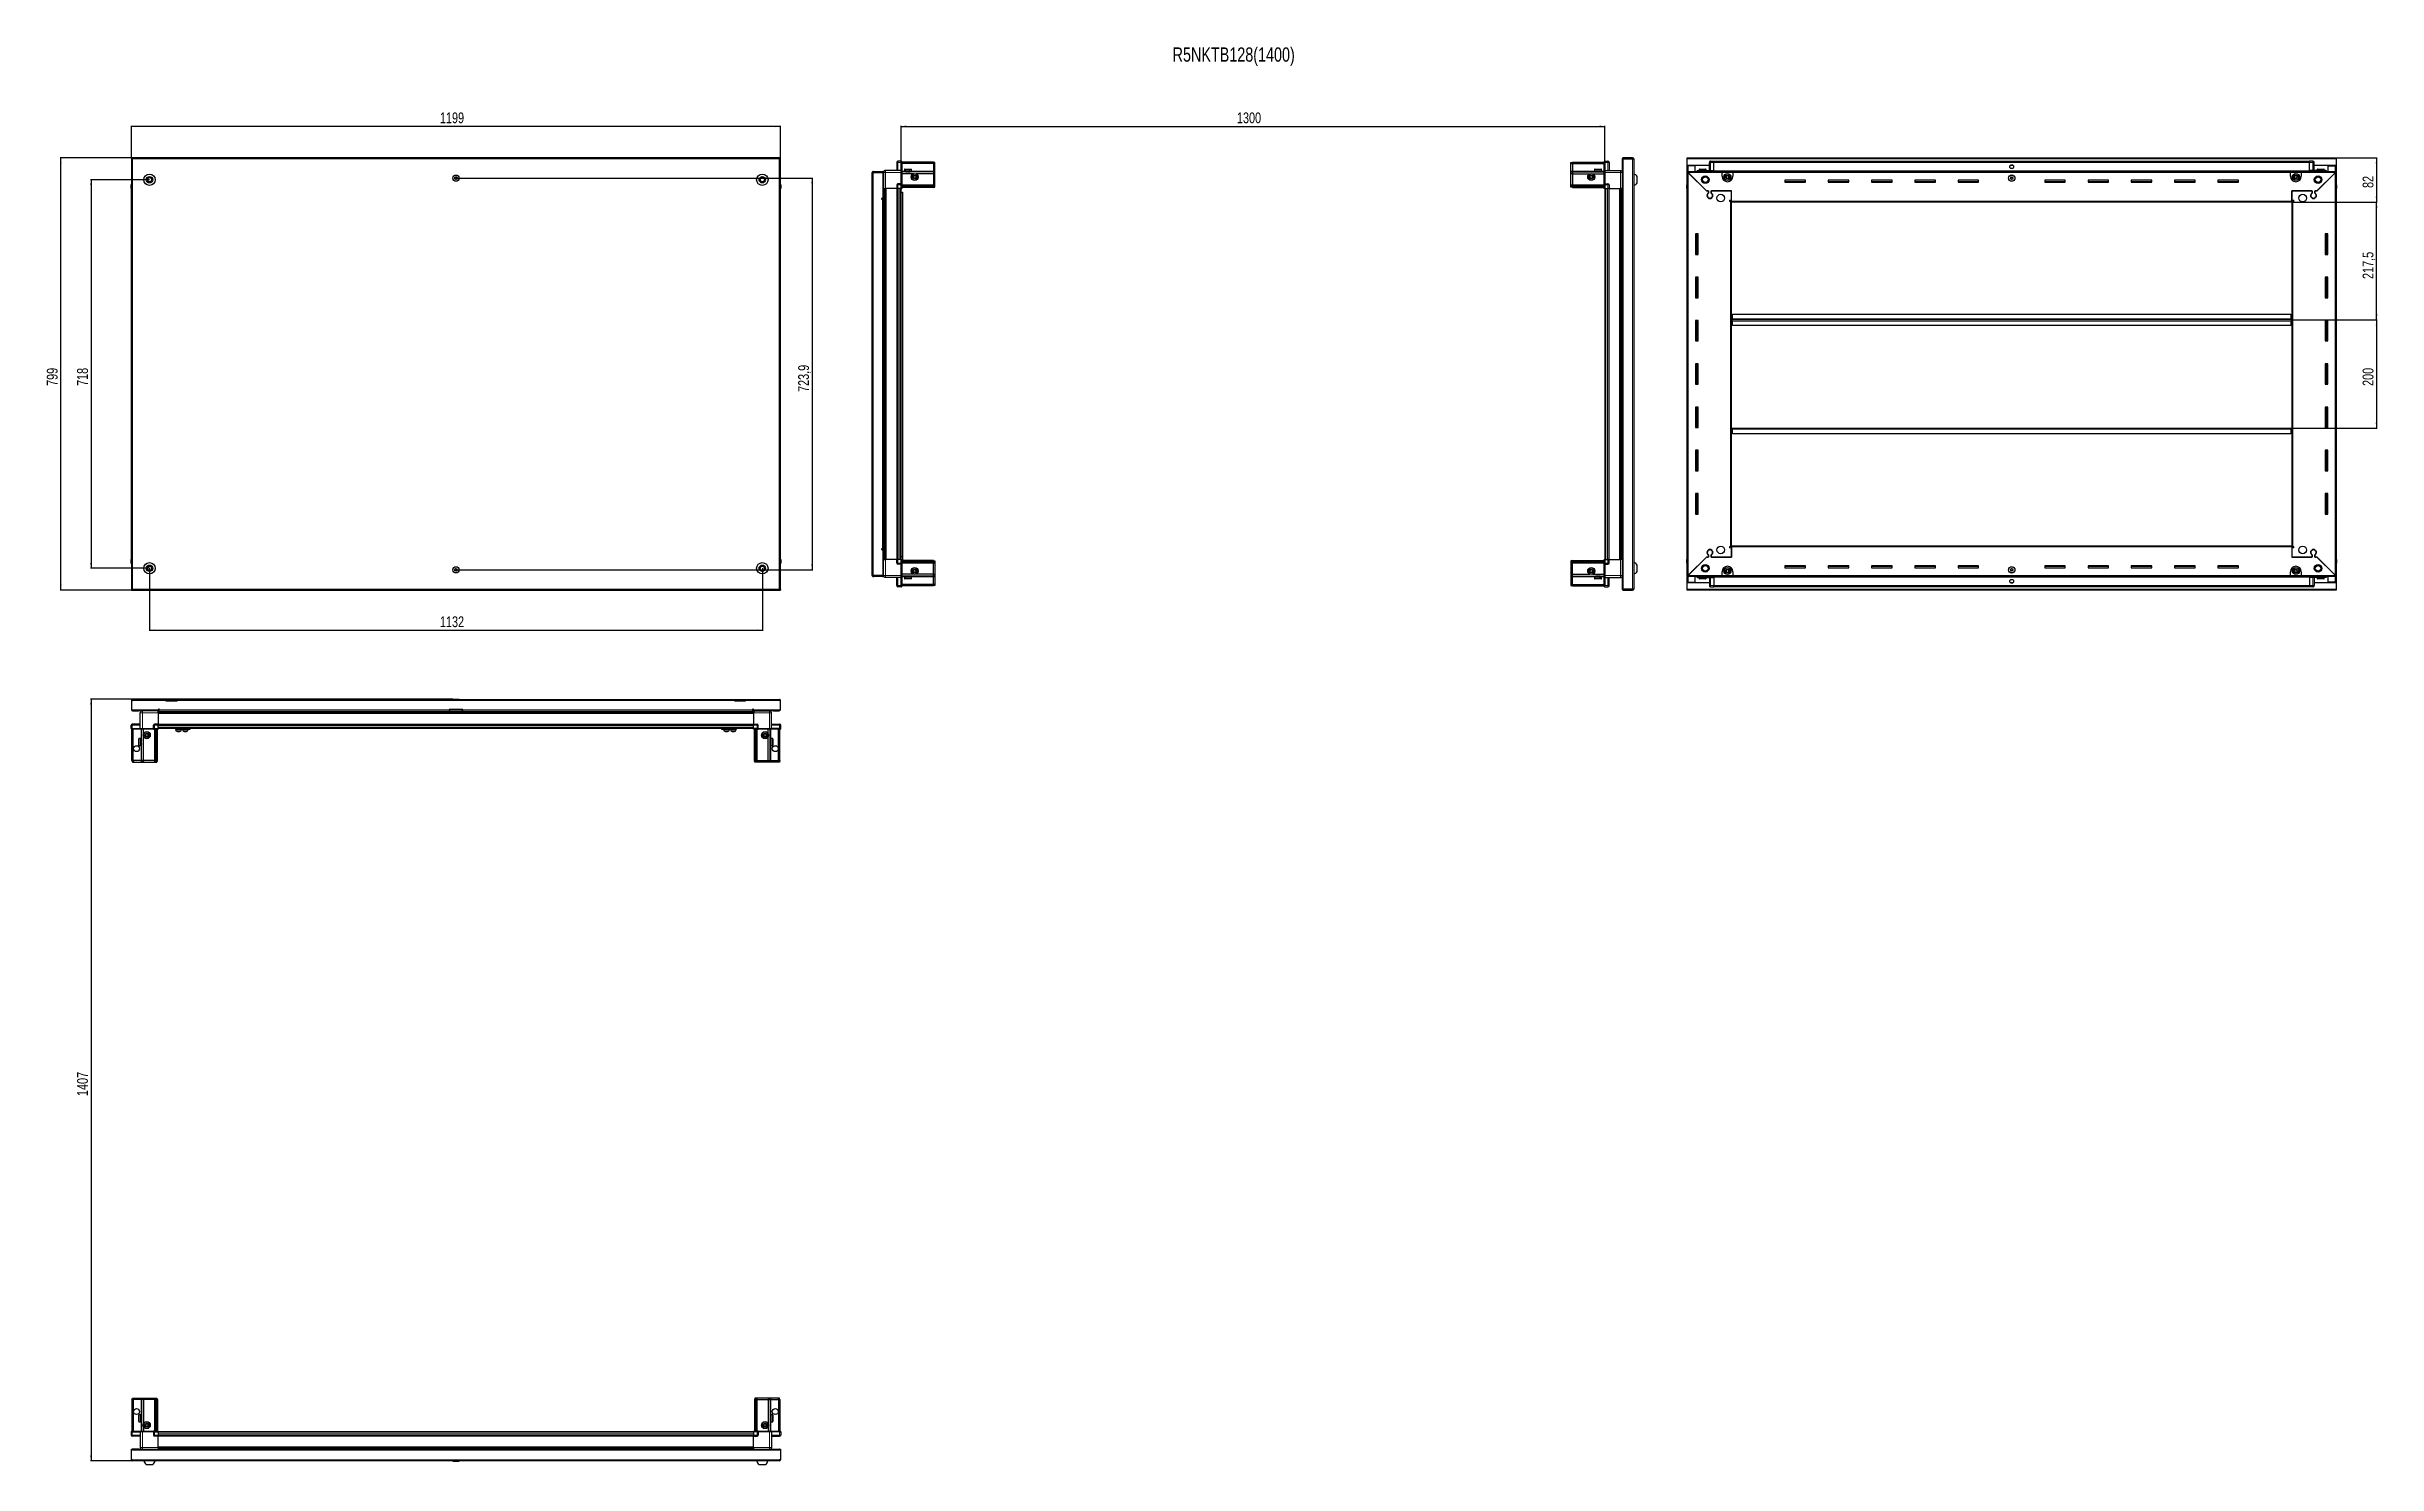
# Model space of a CAD drawing. Header units: millimetres. Extents: x 1319 to 5624, y -838 to 1781.
import ezdxf

# ---------------------------------------------------------------- set-up
doc = ezdxf.new("R2010")
doc.units = ezdxf.units.MM
doc.layers.add('FORMAT', color=7, linetype='Continuous')
doc.styles.add('SLDTEXTSTYLE0', font='TXT', dxfattribs={"width": 0.75})
doc.dimstyles.new('SLDDIMSTYLE0', dxfattribs={"dimtxt": 20, "dimasz": 10, "dimexe": 0, "dimexo": 0.0625, "dimgap": 5, "dimtad": 2, "dimdec": 1, "dimrnd": 1e-09, "dimzin": 12, "dimdsep": 46, "dimtxsty": 'SLDTEXTSTYLE0', "dimsah": 1, "dimcen": 0.09, "dimadec": 0, "dimazin": 3, "dimtfac": 1, "dimtofl": 0, "dimtmove": 0, "dimatfit": 3, "dimfxl": 0, "dimfrac": 2, "dimtolj": 1, "dimtzin": 12, "dimarcsym": 0})

msp = doc.modelspace()

# ---------------------------------------------------------------- texts
at = {"layer": 'FORMAT', "insert": (3398.58, 1779.78), "char_height": 26.4583, "attachment_point": 1, "style": 'SLDTEXTSTYLE0'}
msp.add_mtext('R5NKTB128(1400)', dxfattribs=at)

# ---------------------------------------------------------------- blocks, each defined once
blk = doc.blocks.new('_D')
at = {"layer": 'FORMAT'}
for p, q in [((1475.1, 1575.8), (1343.7, 1575.8)), ((1344.7, 776.8), (1344.7, 1575.8)), ((1475.1, 776.8), (1343.7, 776.8))]:
    blk.add_line(p, q, dxfattribs=at)
for points in [[(1344.7, 1575.8), (1343.1, 1565.8), (1346.2, 1565.8)], [(1344.7, 776.8), (1346.2, 786.8), (1343.1, 786.8)]]:
    blk.add_solid(points, dxfattribs=at)
at = {"layer": 'FORMAT', "insert": (1318.9, 1154.2), "char_height": 20, "attachment_point": 1, "rotation": 90, "style": 'SLDTEXTSTYLE0'}
blk.add_mtext('799', dxfattribs=at)
blk = doc.blocks.new('_D_1')
at = {"layer": 'FORMAT'}
for p, q in [((1475.2, 1575.8), (1475.2, 1634.8)), ((2674.2, 1633.8), (1475.2, 1633.8)), ((2674.2, 1575.8), (2674.2, 1634.8))]:
    blk.add_line(p, q, dxfattribs=at)
for points in [[(1475.2, 1633.8), (1485.2, 1632.3), (1485.2, 1635.4)], [(2674.2, 1633.8), (2664.2, 1635.4), (2664.2, 1632.3)]]:
    blk.add_solid(points, dxfattribs=at)
at = {"layer": 'FORMAT', "insert": (2045.1, 1659.6), "char_height": 20, "attachment_point": 1, "style": 'SLDTEXTSTYLE0'}
blk.add_mtext('1199', dxfattribs=at)
blk = doc.blocks.new('_D_2')
at = {"layer": 'FORMAT'}
for p, q in [((1508.7, 817.3), (1508.7, 701.8)), ((2640.7, 817.3), (2640.7, 701.8)), ((1508.7, 702.8), (2640.7, 702.8))]:
    blk.add_line(p, q, dxfattribs=at)
for points in [[(1508.7, 702.8), (1518.7, 701.3), (1518.7, 704.4)], [(2640.7, 702.8), (2630.7, 704.4), (2630.7, 701.3)]]:
    blk.add_solid(points, dxfattribs=at)
at = {"layer": 'FORMAT', "insert": (2045.1, 728.6), "char_height": 20, "attachment_point": 1, "style": 'SLDTEXTSTYLE0'}
blk.add_mtext('1132', dxfattribs=at)
blk = doc.blocks.new('_D_3')
at = {"layer": 'FORMAT'}
for p, q in [((2074.7, 1538.3), (2733.7, 1538.3)), ((2732.7, 1538.3), (2732.7, 814.5)), ((2074.7, 814.5), (2733.7, 814.5))]:
    blk.add_line(p, q, dxfattribs=at)
for points in [[(2732.7, 1538.3), (2731.1, 1528.3), (2734.2, 1528.3)], [(2732.7, 814.5), (2734.2, 824.5), (2731.1, 824.5)]]:
    blk.add_solid(points, dxfattribs=at)
at = {"layer": 'FORMAT', "insert": (2706.9, 1143.1), "char_height": 20, "attachment_point": 1, "rotation": 90, "style": 'SLDTEXTSTYLE0'}
blk.add_mtext('723,9', dxfattribs=at)
blk = doc.blocks.new('_D_4')
at = {"layer": 'FORMAT'}
for p, q in [((1508.6, 1535.3), (1399.7, 1535.3)), ((1400.7, 1535.3), (1400.7, 817.3)), ((1508.6, 817.3), (1399.7, 817.3))]:
    blk.add_line(p, q, dxfattribs=at)
for points in [[(1400.7, 1535.3), (1399.1, 1525.3), (1402.2, 1525.3)], [(1400.7, 817.3), (1402.2, 827.3), (1399.1, 827.3)]]:
    blk.add_solid(points, dxfattribs=at)
at = {"layer": 'FORMAT', "insert": (1374.9, 1154.2), "char_height": 20, "attachment_point": 1, "rotation": 90, "style": 'SLDTEXTSTYLE0'}
blk.add_mtext('718', dxfattribs=at)
blk = doc.blocks.new('_D_5')
at = {"layer": 'FORMAT'}
for p, q in [((2897, 1519.3), (2897, 1634.8)), ((2897, 1633.8), (4197, 1633.8)), ((4197, 1519.3), (4197, 1634.8))]:
    blk.add_line(p, q, dxfattribs=at)
for points in [[(2897, 1633.8), (2907, 1632.3), (2907, 1635.4)], [(4197, 1633.8), (4187, 1635.4), (4187, 1632.3)]]:
    blk.add_solid(points, dxfattribs=at)
at = {"layer": 'FORMAT', "insert": (3517.4, 1659.6), "char_height": 20, "attachment_point": 1, "style": 'SLDTEXTSTYLE0'}
blk.add_mtext('1300', dxfattribs=at)
blk = doc.blocks.new('_D_6')
at = {"layer": 'FORMAT'}
for p, q in [((5548.1, 1575.8), (5623.6, 1575.8)), ((5622.6, 1575.8), (5622.6, 1493.8)), ((5466.1, 1493.8), (5623.6, 1493.8))]:
    blk.add_line(p, q, dxfattribs=at)
for points in [[(5622.6, 1575.8), (5621, 1565.8), (5624.1, 1565.8)], [(5622.6, 1493.8), (5624.1, 1503.8), (5621, 1503.8)]]:
    blk.add_solid(points, dxfattribs=at)
at = {"layer": 'FORMAT', "insert": (5596.8, 1520), "char_height": 20, "attachment_point": 1, "rotation": 90, "style": 'SLDTEXTSTYLE0'}
blk.add_mtext('82', dxfattribs=at)
blk = doc.blocks.new('_D_7')
at = {"layer": 'FORMAT'}
for p, q in [((5466.1, 1493.8), (5623.6, 1493.8)), ((5622.6, 1276.3), (5622.6, 1493.8)), ((5465.1, 1276.3), (5623.6, 1276.3))]:
    blk.add_line(p, q, dxfattribs=at)
for points in [[(5622.6, 1493.8), (5621, 1483.8), (5624.1, 1483.8)], [(5622.6, 1276.3), (5624.1, 1286.3), (5621, 1286.3)]]:
    blk.add_solid(points, dxfattribs=at)
at = {"layer": 'FORMAT', "insert": (5596.8, 1351.8), "char_height": 20, "attachment_point": 1, "rotation": 90, "style": 'SLDTEXTSTYLE0'}
blk.add_mtext('217,5', dxfattribs=at)
blk = doc.blocks.new('_D_8')
at = {"layer": 'FORMAT'}
for p, q in [((5465.1, 1276.3), (5623.6, 1276.3)), ((5622.6, 1276.3), (5622.6, 1076.3)), ((5465.1, 1076.3), (5623.6, 1076.3))]:
    blk.add_line(p, q, dxfattribs=at)
for points in [[(5622.6, 1276.3), (5621, 1266.3), (5624.1, 1266.3)], [(5622.6, 1076.3), (5624.1, 1086.3), (5621, 1086.3)]]:
    blk.add_solid(points, dxfattribs=at)
at = {"layer": 'FORMAT', "insert": (5596.8, 1154.2), "char_height": 20, "attachment_point": 1, "rotation": 90, "style": 'SLDTEXTSTYLE0'}
blk.add_mtext('200', dxfattribs=at)
blk = doc.blocks.new('_D_9')
at = {"layer": 'FORMAT'}
for p, q in [((2068.9, 575.4), (1399.7, 575.4)), ((1400.7, 575.4), (1400.7, -831.6)), ((1477.2, -831.6), (1399.7, -831.6))]:
    blk.add_line(p, q, dxfattribs=at)
for points in [[(1400.7, 575.4), (1399.1, 565.4), (1402.2, 565.4)], [(1400.7, -831.6), (1402.2, -821.6), (1399.1, -821.6)]]:
    blk.add_solid(points, dxfattribs=at)
at = {"layer": 'FORMAT', "insert": (1374.9, -157.7), "char_height": 20, "attachment_point": 1, "rotation": 90, "style": 'SLDTEXTSTYLE0'}
blk.add_mtext('1407', dxfattribs=at)

# ---------------------------------------------------------------- dimensions: what is measured, and where the dimension line sits
at = {"layer": 'FORMAT'}
for base, p1, p2, picture, middle in [((1475.16, 1633.82), (2674.16, 1575.82), (1475.16, 1575.82), '_D_1', (2074.66, 1633.82)), ((2640.66, 702.82), (1508.66, 817.32), (2640.66, 817.32), '_D_2', (2074.66, 702.82))]:
    dim = msp.add_linear_dim(base=base, p1=p1, p2=p2, dimstyle='SLDDIMSTYLE0', dxfattribs=at)
    dim.commit()
    dim.dimension.update_dxf_attribs({"geometry": picture, "text_midpoint": middle, "dimtype": 160})
for base, p1, p2, angle, picture, middle in [((4196.98, 1633.82), (2896.98, 1519.32), (4196.98, 1519.32), 0, '_D_5', (3546.98, 1633.82)), ((1344.66, 1575.82), (1475.16, 776.82), (1475.16, 1575.82), 90, '_D', (1344.66, 1176.32)), ((5622.56, 1493.82), (5548.06, 1575.82), (5466.06, 1493.82), 90, '_D_6', (5622.56, 1534.82)), ((1400.66, 817.32), (1508.66, 1535.32), (1508.66, 817.32), 90, '_D_4', (1400.66, 1176.32)), ((2732.65769824, 814.47343353), (2074.65734134, 1538.32343353), (2074.65734134, 814.47343353), 90, '_D_3', (2732.65769824, 1176.39843353)), ((5622.56, 1493.82), (5465.06, 1276.32), (5466.06, 1493.82), 90, '_D_7', (5622.56, 1385.07)), ((5622.56, 1076.32), (5465.06, 1276.32), (5465.06, 1076.32), 90, '_D_8', (5622.56, 1176.32)), ((1400.66, -831.62), (2068.87, 575.38), (1477.26, -831.62), 90, '_D_9', (1400.66, -128.12))]:
    dim = msp.add_linear_dim(base=base, p1=p1, p2=p2, angle=angle, dimstyle='SLDDIMSTYLE0', dxfattribs=at)
    dim.commit()
    dim.dimension.update_dxf_attribs({"geometry": picture, "text_midpoint": middle, "dimtype": 160})

# ---------------------------------------------------------------- linework, layer by layer
at = {"color": 7, "linetype": 'Continuous', "lineweight": 25}
for p, q in [((1475.16, 1574.32), (1475.16, 1575.82)), ((1477.26, 1575.82), (1475.16, 1575.82)), ((1475.16, 1574.32), (1477.26, 1574.32)), ((1475.16, 1574.32), (1475.16, 1573.72)), ((1475.16, 1573.72), (1475.16, 778.92)), ((1475.16, 1573.72), (1477.26, 1573.72)), ((1477.26, 1575.82), (1477.26, 1573.72)), ((2672.06, 1575.82), (1477.26, 1575.82)), ((2672.06, 1573.72), (2672.06, 1575.82)), ((2674.16, 1575.82), (2672.06, 1575.82)), ((2672.06, 1574.32), (2674.16, 1574.32)), ((2672.06, 1573.72), (2674.16, 1573.72)), ((2674.16, 1574.32), (2674.16, 1575.82)), ((2674.16, 1573.72), (2674.16, 1574.32)), ((2674.16, 778.92), (2674.16, 1573.72)), ((2845.73, 1549.07), (2845.73, 1550.57)), ((2845.73, 1550.57), (2846.63, 1550.57)), ((2846.63, 1549.07), (2846.63, 1550.57)), ((2846.63, 1550.57), (2863.13, 1550.57)), ((2863.13, 1549.07), (2863.13, 1550.57)), ((2897.13, 1552.32), (2868.13, 1552.32)), ((2889.13, 1567.32), (2889.13, 1552.32)), ((2897.13, 1569.32), (2891.13, 1569.32)), ((2897.13, 1569.32), (2897.46, 1569.32)), ((2897.13, 1569.32), (2897.13, 1567.32)), ((2897.13, 1552.52), (2897.13, 1567.32)), ((2897.13, 1552.52), (2897.13, 1567.32)), ((2897.13, 1552.32), (2897.13, 1552.52)), ((2897.13, 1552.32), (2898.33, 1552.32)), ((2897.13, 1548.32), (2897.13, 1552.32)), ((2898.33, 1568.82), (2897.46, 1569.32)), ((2898.33, 1567.32), (2898.33, 1568.82)), ((2956.63, 1567.82), (2898.33, 1567.82)), ((2898.33, 1567.32), (2898.33, 1552.52)), ((2956.63, 1565.32), (2898.33, 1565.32)), ((2898.33, 1552.52), (2898.33, 1552.32)), ((2898.33, 1552.32), (2898.33, 1548.32)), ((2903.13, 1554.22), (2903.13, 1551.82)), ((2903.13, 1551.82), (2903.13, 1551.32)), ((2903.13, 1551.32), (2903.26, 1551.32)), ((2903.45, 1551.82), (2903.26, 1551.82)), ((2903.26, 1551.82), (2903.26, 1551.32)), ((2903.26, 1551.32), (2903.45, 1551.32)), ((2903.45, 1551.82), (2903.45, 1551.32)), ((2903.45, 1551.32), (2903.98, 1551.32)), ((2903.93, 1555.02), (2911.09, 1555.02)), ((2904.38, 1551.82), (2903.98, 1551.82)), ((2903.98, 1551.82), (2903.98, 1551.32)), ((2903.98, 1551.32), (2904.38, 1551.32)), ((2904.38, 1551.82), (2904.38, 1551.32)), ((2904.38, 1551.32), (2905.25, 1551.32)), ((2905.23, 1551.32), (2905.23, 1551.22)), ((2905.23, 1551.22), (2914.03, 1551.22)), ((2905.82, 1551.82), (2905.25, 1551.82)), ((2905.25, 1551.82), (2905.25, 1551.32)), ((2905.25, 1551.32), (2905.82, 1551.32)), ((2905.63, 1550.82), (2906.32, 1550.34)), ((2905.63, 1550.82), (2910.66, 1550.82)), ((2906.32, 1550.34), (2905.63, 1549.86)), ((2905.82, 1551.82), (2905.82, 1551.32)), ((2905.82, 1551.32), (2906.95, 1551.32)), ((2906.32, 1550.34), (2910.48, 1550.34)), ((2907.64, 1551.82), (2906.95, 1551.82)), ((2906.95, 1551.82), (2906.95, 1551.32)), ((2906.95, 1551.32), (2907.64, 1551.32)), ((2907.64, 1551.82), (2907.64, 1551.32)), ((2907.64, 1551.32), (2908.91, 1551.32)), ((2909.65, 1551.82), (2908.91, 1551.82)), ((2908.91, 1551.82), (2908.91, 1551.32)), ((2908.91, 1551.32), (2909.14, 1551.32)), ((2909.14, 1551.82), (2909.14, 1551.32)), ((2909.64, 1551.82), (2909.64, 1551.32)), ((2909.64, 1551.32), (2909.65, 1551.32)), ((2909.65, 1551.82), (2909.65, 1551.32)), ((2909.65, 1551.32), (2910.94, 1551.32)), ((2910.48, 1550.34), (2912.94, 1550.34)), ((2910.66, 1550.82), (2913.63, 1550.82)), ((2911.65, 1551.82), (2910.94, 1551.82)), ((2910.94, 1551.82), (2910.94, 1551.32)), ((2911, 1551.82), (2911, 1551.32)), ((2911, 1551.32), (2911.65, 1551.32)), ((2911.09, 1555.02), (2915.33, 1555.02)), ((2911.65, 1551.82), (2911.65, 1551.32)), ((2911.65, 1551.32), (2912.84, 1551.32)), ((2913.46, 1551.82), (2912.84, 1551.82)), ((2912.84, 1551.82), (2912.84, 1551.32)), ((2912.84, 1551.32), (2913.46, 1551.32)), ((2912.94, 1550.34), (2913.63, 1550.82)), ((2913.63, 1549.86), (2912.94, 1550.34)), ((2913.46, 1551.82), (2913.46, 1551.32)), ((2913.46, 1551.32), (2914.43, 1551.32)), ((2914.03, 1551.22), (2914.03, 1551.32)), ((2914.9, 1551.82), (2914.43, 1551.82)), ((2914.43, 1551.82), (2914.43, 1551.32)), ((2914.43, 1551.32), (2914.9, 1551.32)), ((2914.9, 1551.82), (2914.9, 1551.32)), ((2914.9, 1551.32), (2915.55, 1551.32)), ((2915.82, 1551.82), (2915.55, 1551.82)), ((2915.55, 1551.82), (2915.55, 1551.32)), ((2915.55, 1551.32), (2915.82, 1551.32)), ((2915.82, 1551.82), (2915.82, 1551.32)), ((2915.82, 1551.32), (2916.09, 1551.32)), ((2916.13, 1551.82), (2916.09, 1551.82)), ((2916.09, 1551.82), (2916.09, 1551.32)), ((2916.09, 1551.32), (2916.13, 1551.32)), ((2916.13, 1551.82), (2916.13, 1554.22)), ((2916.13, 1551.82), (2916.13, 1551.32)), ((2956.63, 1567.82), (2956.63, 1565.32)), ((2959.63, 1567.02), (2956.63, 1567.82)), ((2956.63, 1565.32), (2956.63, 1550.82)), ((2959.63, 1565.17), (2956.63, 1565.32)), ((2956.63, 1550.82), (2956.63, 1549.82)), ((2959.63, 1565.17), (2959.63, 1567.02)), ((2959.63, 1550.82), (2959.63, 1565.17)), ((2959.63, 1549.02), (2959.63, 1550.82)), ((4134.33, 1567.02), (4137.33, 1567.82)), ((4134.33, 1565.17), (4134.33, 1567.02)), ((4134.33, 1565.17), (4137.33, 1565.32)), ((4134.33, 1550.82), (4134.33, 1565.17)), ((4134.33, 1549.02), (4134.33, 1550.82)), ((4137.33, 1567.82), (4137.33, 1565.32)), ((4137.33, 1567.82), (4195.63, 1567.82)), ((4137.33, 1565.32), (4137.33, 1550.82)), ((4137.33, 1565.32), (4195.63, 1565.32)), ((4137.33, 1550.82), (4137.33, 1549.82)), ((4177.83, 1554.22), (4177.83, 1551.32)), ((4177.83, 1551.32), (4177.86, 1551.32)), ((4177.98, 1551.82), (4177.86, 1551.82)), ((4177.86, 1551.82), (4177.86, 1551.32)), ((4177.86, 1551.32), (4177.98, 1551.32)), ((4177.98, 1551.82), (4177.98, 1551.32)), ((4177.98, 1551.32), (4178.39, 1551.32)), ((4178.73, 1551.82), (4178.39, 1551.82)), ((4178.39, 1551.82), (4178.39, 1551.32)), ((4178.39, 1551.32), (4178.73, 1551.32)), ((4178.63, 1555.02), (4190.03, 1555.02)), ((4178.73, 1551.82), (4178.73, 1551.32)), ((4178.73, 1551.32), (4179.51, 1551.32)), ((4180.03, 1551.82), (4179.51, 1551.82)), ((4179.51, 1551.82), (4179.51, 1551.32)), ((4179.51, 1551.32), (4180.03, 1551.32)), ((4179.93, 1551.32), (4179.93, 1551.22)), ((4179.93, 1551.22), (4188.73, 1551.22)), ((4180.03, 1551.82), (4180.03, 1551.32)), ((4180.03, 1551.32), (4181.09, 1551.32)), ((4180.33, 1550.82), (4181.02, 1550.34)), ((4180.33, 1550.82), (4188.33, 1550.82)), ((4181.02, 1550.34), (4180.33, 1549.86)), ((4181.02, 1550.34), (4187.64, 1550.34)), ((4181.75, 1551.82), (4181.09, 1551.82)), ((4181.09, 1551.82), (4181.09, 1551.32)), ((4181.09, 1551.32), (4181.75, 1551.32)), ((4181.75, 1551.82), (4181.75, 1551.32)), ((4181.75, 1551.32), (4182.99, 1551.32)), ((4183.72, 1551.82), (4182.99, 1551.82)), ((4182.99, 1551.82), (4182.99, 1551.32)), ((4182.99, 1551.32), (4183.42, 1551.32)), ((4183.42, 1551.82), (4183.42, 1551.32)), ((4183.72, 1551.82), (4183.72, 1551.32)), ((4183.72, 1551.32), (4185.02, 1551.32)), ((4185.75, 1551.82), (4185.02, 1551.82)), ((4185.02, 1551.82), (4185.02, 1551.32)), ((4185.29, 1551.82), (4185.29, 1551.32)), ((4185.29, 1551.32), (4185.75, 1551.32)), ((4185.75, 1551.82), (4185.75, 1551.32)), ((4185.75, 1551.32), (4186.98, 1551.32)), ((4187.64, 1551.82), (4186.98, 1551.82)), ((4186.98, 1551.82), (4186.98, 1551.32)), ((4186.98, 1551.32), (4187.64, 1551.32)), ((4187.64, 1551.82), (4187.64, 1551.32)), ((4187.64, 1551.32), (4188.69, 1551.32)), ((4187.64, 1550.34), (4188.33, 1550.82)), ((4188.33, 1549.86), (4187.64, 1550.34)), ((4189.21, 1551.82), (4188.69, 1551.82)), ((4188.69, 1551.82), (4188.69, 1551.32)), ((4188.69, 1551.32), (4189.21, 1551.32)), ((4188.73, 1551.22), (4188.73, 1551.32)), ((4189.21, 1551.82), (4189.21, 1551.32)), ((4189.21, 1551.32), (4189.96, 1551.32)), ((4190.29, 1551.82), (4189.96, 1551.82)), ((4189.96, 1551.82), (4189.96, 1551.32)), ((4189.96, 1551.32), (4190.29, 1551.32)), ((4190.29, 1551.82), (4190.29, 1551.32)), ((4190.29, 1551.32), (4190.69, 1551.32)), ((4190.8, 1551.82), (4190.69, 1551.82)), ((4190.69, 1551.82), (4190.69, 1551.32)), ((4190.69, 1551.32), (4190.8, 1551.32)), ((4190.8, 1551.82), (4190.8, 1551.32)), ((4190.8, 1551.32), (4190.83, 1551.32)), ((4190.83, 1551.32), (4190.83, 1554.22)), ((4196.49, 1569.32), (4195.63, 1568.82)), ((4196.49, 1569.32), (4195.63, 1568.82)), ((4195.63, 1568.82), (4195.63, 1567.32)), ((4195.63, 1552.52), (4195.63, 1567.32)), ((4195.63, 1552.32), (4195.63, 1552.52)), ((4196.83, 1552.32), (4195.63, 1552.32)), ((4195.63, 1548.32), (4195.63, 1552.32)), ((4196.83, 1569.32), (4196.49, 1569.32)), ((4196.83, 1569.32), (4196.49, 1569.32)), ((4196.83, 1567.32), (4196.83, 1569.32)), ((4196.83, 1569.32), (4196.83, 1569.32)), ((4196.83, 1569.32), (4202.83, 1569.32)), ((4196.83, 1567.32), (4196.83, 1552.52)), ((4196.83, 1552.52), (4196.83, 1552.32)), ((4196.83, 1552.32), (4196.83, 1548.32)), ((4196.83, 1552.32), (4225.83, 1552.32)), ((4204.83, 1567.32), (4204.83, 1552.32)), ((4228.73, 1560.82), (4228.73, 791.82)), ((4228.73, 1560.82), (4230.83, 1560.82)), ((4228.83, 1573.72), (4228.83, 1561.32)), ((4228.83, 1561.32), (4230.33, 1561.32)), ((4230.33, 1573.72), (4230.33, 1561.32)), ((4230.83, 1560.82), (4230.83, 1573.72)), ((4230.83, 1573.72), (4248.23, 1573.72)), ((4248.23, 1575.82), (4230.93, 1575.82)), ((4248.23, 1574.32), (4230.93, 1574.32)), ((4248.23, 1574.32), (4248.23, 1575.82)), ((4248.23, 1573.72), (4250.33, 1573.72)), ((4250.33, 1573.72), (4250.33, 778.92)), ((4349.06, 1575.82), (5548.06, 1575.82)), ((4349.06, 1573.72), (4349.06, 1575.82)), ((4349.06, 1561.32), (4349.06, 1573.72)), ((4390.06, 1561.32), (4349.06, 1561.32)), ((4349.06, 1560.82), (4349.06, 1561.32)), ((4349.06, 1550.57), (4349.06, 1560.82)), ((4349.06, 1560.82), (4351.16, 1560.82)), ((4349.06, 1549.07), (4349.06, 1550.57)), ((4349.06, 1550.57), (4350.06, 1550.57)), ((4350.06, 1550.57), (4413.56, 1550.57)), ((4350.06, 1549.07), (4350.06, 1550.57)), ((4350.56, 1560.82), (4350.56, 1561.32)), ((4364.06, 1560.82), (4351.16, 1560.82)), ((4364.06, 1550.57), (4364.06, 1560.82)), ((4369.56, 1552.32), (4398.56, 1552.32)), ((4371.06, 1554.22), (4371.06, 1552.32)), ((4371.86, 1555.02), (4383.26, 1555.02)), ((4384.06, 1552.32), (4384.06, 1554.22)), ((4390.06, 1552.32), (4390.06, 1567.32)), ((4390.74, 1568.82), (4390.74, 1568.82)), ((4392.06, 1569.32), (4398.56, 1569.32)), ((4392.06, 1569.32), (4398.56, 1569.32)), ((4398.48, 1550.57), (4398.56, 1552.29)), ((4398.56, 1569.32), (4398.56, 1569.32)), ((4398.56, 1569.32), (4398.56, 1569.32)), ((4398.56, 1569.32), (4398.56, 1567.32)), ((5498.56, 1569.17), (4398.56, 1569.17)), ((4398.56, 1552.32), (4398.56, 1567.32)), ((4398.56, 1552.32), (4398.56, 1551.82)), ((4398.56, 1551.17), (5498.56, 1551.17)), ((4413.56, 1548.47), (4413.56, 1550.57)), ((4413.56, 1550.57), (4433.56, 1550.57)), ((4433.56, 1550.57), (5463.56, 1550.57)), ((4433.56, 1550.57), (4433.56, 1548.47)), ((4951.43, 1561.32), (4945.69, 1561.32)), ((5463.56, 1548.47), (5463.56, 1550.57)), ((5463.56, 1550.57), (5483.56, 1550.57)), ((5483.56, 1550.57), (5547.06, 1550.57)), ((5483.56, 1550.57), (5483.56, 1548.47)), ((5498.56, 1569.32), (5498.56, 1569.32)), ((5505.06, 1569.32), (5498.56, 1569.32)), ((5505.06, 1569.32), (5498.56, 1569.32)), ((5498.56, 1569.32), (5498.56, 1567.32)), ((5498.56, 1552.32), (5498.56, 1567.32)), ((5498.56, 1552.32), (5498.56, 1551.82)), ((5527.56, 1552.32), (5498.56, 1552.32)), ((5498.56, 1552.29), (5498.63, 1550.57)), ((5507.06, 1567.32), (5507.06, 1567.32)), ((5507.06, 1552.32), (5507.06, 1567.32)), ((5548.06, 1561.32), (5507.06, 1561.32)), ((5513.06, 1554.22), (5513.06, 1552.32)), ((5513.86, 1555.02), (5525.26, 1555.02)), ((5526.06, 1552.32), (5526.06, 1554.22)), ((5533.06, 1550.57), (5533.06, 1560.82)), ((5533.06, 1560.82), (5545.96, 1560.82)), ((5545.96, 1560.82), (5548.06, 1560.82)), ((5546.56, 1560.82), (5546.56, 1561.32)), ((5547.06, 1549.07), (5547.06, 1550.57)), ((5547.06, 1550.57), (5548.06, 1550.57)), ((5548.06, 1575.82), (5548.06, 1573.72)), ((5548.06, 1573.72), (5548.06, 1561.32)), ((5548.06, 1560.82), (5548.06, 1561.32)), ((5548.06, 1560.82), (5548.06, 1550.57)), ((5548.06, 1549.07), (5548.06, 1550.57)), ((1474.66, 1525.82), (1474.66, 1519.32)), ((1474.66, 1519.32), (1474.66, 1525.82)), ((1474.66, 1519.32), (1474.66, 1519.32)), ((1475.16, 1519.32), (1474.66, 1519.32)), ((1474.81, 1519.32), (1474.81, 833.32)), ((2674.16, 1527.15), (2674.16, 1527.15)), ((2674.16, 1519.32), (2674.66, 1519.32)), ((2674.51, 833.32), (2674.51, 1519.32)), ((2674.66, 1525.82), (2674.66, 1519.32)), ((2674.66, 1519.32), (2674.66, 1525.82)), ((2674.66, 1519.32), (2674.66, 1519.32)), ((2674.66, 1519.32), (2674.66, 1519.32)), ((2843.63, 1543.96), (2843.33, 1543.96)), ((2843.33, 1532.39), (2843.33, 1543.96)), ((2843.33, 1532.39), (2843.63, 1532.39)), ((2845.13, 1548.47), (2843.63, 1548.47)), ((2843.63, 1547.97), (2843.63, 1548.47)), ((2843.63, 804.67), (2843.63, 1547.97)), ((2845.73, 1549.07), (2846.63, 1549.07)), ((2845.73, 1548.57), (2863.13, 1548.57)), ((2846.63, 1549.07), (2863.13, 1549.07)), ((2864.63, 1548.57), (2863.13, 1548.57)), ((2863.13, 1548.57), (2863.13, 1501.07)), ((2863.13, 1522.07), (2864.63, 1522.07)), ((2864.63, 1519.32), (2863.13, 1519.32)), ((2864.63, 1548.32), (2864.63, 1519.32)), ((2865.28, 833.32), (2865.28, 1519.32)), ((2867.07, 1519.32), (2867.07, 833.32)), ((2867.1, 1519.32), (2867.1, 833.32)), ((2889.13, 1519.32), (2868.13, 1519.32)), ((2889.13, 1525.82), (2889.13, 1519.32)), ((2889.13, 1519.32), (2891.13, 1519.32)), ((2889.78, 833.32), (2889.78, 1519.32)), ((2897.13, 1527.82), (2891.13, 1527.82)), ((2897.13, 1519.32), (2891.13, 1519.32)), ((2896.98, 833.32), (2896.98, 1519.32)), ((2896.98, 1512.32), (2899.48, 1512.32)), ((2897.13, 1528.02), (2897.13, 1548.32)), ((2897.13, 1527.82), (2897.13, 1528.02)), ((2897.13, 1527.82), (2897.13, 1525.82)), ((2897.13, 1527.82), (2898.33, 1527.82)), ((2897.13, 1519.32), (2897.13, 1525.82)), ((2897.13, 1519.32), (2897.13, 1525.82)), ((2897.13, 1519.32), (2897.46, 1519.32)), ((2897.13, 1519.32), (2897.13, 1519.32)), ((2897.46, 1519.32), (2897.46, 1525.82)), ((2898.33, 1519.32), (2897.46, 1519.32)), ((2897.46, 1519.32), (2897.46, 1519.32)), ((2956.63, 1549.82), (2898.33, 1549.82)), ((2898.33, 1548.32), (2898.33, 1528.02)), ((2919.63, 1546.32), (2898.33, 1546.32)), ((2898.33, 1528.02), (2898.33, 1527.82)), ((2898.33, 1527.15), (2898.33, 1527.82)), ((2898.33, 1527.15), (2898.33, 1519.32)), ((2956.63, 1524.82), (2898.33, 1524.82)), ((2956.63, 1523.82), (2898.33, 1523.82)), ((2956.63, 1522.32), (2898.33, 1522.32)), ((2956.63, 1520.82), (2898.33, 1520.82)), ((2899.48, 1512.32), (2899.48, 838.82)), ((2905.63, 1549.86), (2905.63, 1549.82)), ((2905.63, 1549.86), (2910.66, 1549.86)), ((2910.66, 1549.86), (2913.63, 1549.86)), ((2913.63, 1549.82), (2913.63, 1549.86)), ((2956.63, 1546.32), (2924.63, 1546.32)), ((2956.63, 1549.82), (2956.63, 1546.32)), ((2959.63, 1549.02), (2956.63, 1549.82)), ((2956.63, 1546.32), (2956.63, 1525.82)), ((2956.63, 1546.32), (2959.63, 1545.99)), ((2956.63, 1525.82), (2956.63, 1524.82)), ((2956.63, 1524.82), (2956.63, 1523.82)), ((2956.63, 1524.82), (2959.63, 1524.02)), ((2956.63, 1523.82), (2956.63, 1522.32)), ((2956.63, 1523.82), (2959.63, 1523.28)), ((2956.63, 1522.32), (2959.63, 1522.78)), ((2956.63, 1522.32), (2956.63, 1520.82)), ((2956.63, 1520.82), (2959.63, 1521.63)), ((2959.63, 1545.99), (2959.63, 1549.02)), ((2959.63, 1525.82), (2959.63, 1545.99)), ((2959.63, 1524.02), (2959.63, 1525.82)), ((2959.63, 1523.28), (2959.63, 1524.02)), ((2959.63, 1522.78), (2959.63, 1523.28)), ((2959.63, 1521.63), (2959.63, 1522.78)), ((4134.33, 1549.02), (4137.33, 1549.82)), ((4134.33, 1545.99), (4134.33, 1549.02)), ((4137.33, 1546.32), (4134.33, 1545.99)), ((4134.33, 1525.82), (4134.33, 1545.99)), ((4134.33, 1524.02), (4134.33, 1525.82)), ((4137.33, 1524.82), (4134.33, 1524.02)), ((4134.33, 1523.28), (4134.33, 1524.02)), ((4137.33, 1523.82), (4134.33, 1523.28)), ((4134.33, 1522.78), (4134.33, 1523.28)), ((4137.33, 1522.32), (4134.33, 1522.78)), ((4134.33, 1521.63), (4134.33, 1522.78)), ((4137.33, 1520.82), (4134.33, 1521.63)), ((4137.33, 1549.82), (4137.33, 1546.32)), ((4137.33, 1549.82), (4195.63, 1549.82)), ((4137.33, 1546.32), (4137.33, 1525.82)), ((4137.33, 1546.32), (4169.33, 1546.32)), ((4137.33, 1525.82), (4137.33, 1524.82)), ((4137.33, 1524.82), (4137.33, 1523.82)), ((4137.33, 1524.82), (4195.63, 1524.82)), ((4137.33, 1523.82), (4137.33, 1522.32)), ((4137.33, 1523.82), (4195.63, 1523.82)), ((4137.33, 1522.32), (4195.63, 1522.32)), ((4137.33, 1522.32), (4137.33, 1520.82)), ((4137.33, 1520.82), (4195.63, 1520.82)), ((4174.33, 1546.32), (4195.63, 1546.32)), ((4180.33, 1549.86), (4180.33, 1549.82)), ((4180.33, 1549.86), (4188.33, 1549.86)), ((4188.33, 1549.82), (4188.33, 1549.86)), ((4195.63, 1528.02), (4195.63, 1548.32)), ((4195.63, 1527.82), (4195.63, 1528.02)), ((4196.83, 1527.82), (4195.63, 1527.82)), ((4195.63, 1527.82), (4195.63, 1527.15)), ((4195.63, 1519.32), (4195.63, 1527.15)), ((4196.49, 1519.32), (4195.63, 1519.32)), ((4196.49, 1525.82), (4196.49, 1519.32)), ((4196.83, 1519.32), (4196.49, 1519.32)), ((4196.83, 1548.32), (4196.83, 1528.02)), ((4196.83, 1528.02), (4196.83, 1527.82)), ((4196.83, 1525.82), (4196.83, 1527.82)), ((4196.83, 1527.82), (4202.83, 1527.82)), ((4196.83, 1525.82), (4196.83, 1527.82)), ((4196.83, 1525.82), (4196.83, 1519.32)), ((4196.83, 1519.32), (4202.83, 1519.32)), ((4196.98, 1519.32), (4196.98, 833.32)), ((4204.83, 1519.32), (4202.83, 1519.32)), ((4204.18, 1519.32), (4204.18, 833.32)), ((4204.83, 1525.82), (4204.83, 1519.32)), ((4204.83, 1519.32), (4225.83, 1519.32)), ((4226.85, 833.32), (4226.85, 1519.32)), ((4226.88, 833.32), (4226.88, 1519.32)), ((4228.68, 1519.32), (4228.68, 833.32)), ((4256.93, 1529.32), (4256.93, 1541.32)), ((4348.56, 1525.82), (4348.56, 1519.32)), ((4348.56, 1519.32), (4348.56, 1525.82)), ((4348.56, 1519.32), (4348.56, 1519.32)), ((4349.06, 1519.32), (4348.56, 1519.32)), ((4348.71, 1519.32), (4348.71, 833.32)), ((4349.06, 1548.57), (4349.06, 1549.07)), ((4349.06, 1549.07), (4350.06, 1549.07)), ((4349.06, 804.07), (4349.06, 1548.57)), ((4350.56, 1548.57), (4349.06, 1548.57)), ((4350.66, 1548.47), (4384.56, 1514.57)), ((4385.26, 1513.87), (4351.16, 1547.97)), ((4384.56, 1514.57), (4388.76, 1514.57)), ((4385.96, 1514.57), (4385.26, 1513.87)), ((4388.06, 1514.57), (4385.96, 1514.57)), ((4388.06, 1514.57), (4388.06, 1510.68)), ((4388.76, 1514.57), (4388.76, 1510.29)), ((4393.36, 1514.57), (4431.06, 1514.57)), ((4393.36, 1510.29), (4393.36, 1514.57)), ((4394.06, 1510.68), (4394.06, 1514.57)), ((4431.06, 1514.57), (4394.06, 1514.57)), ((4413.56, 1549.07), (4433.56, 1549.07)), ((4413.56, 1541.57), (4413.56, 1548.47)), ((4431.06, 1495.92), (4431.06, 1514.57)), ((4431.06, 1497.32), (4431.06, 1514.57)), ((4433.56, 1548.47), (4433.56, 1541.57)), ((4567.56, 1534.32), (4529.56, 1534.32)), ((4529.56, 1534.32), (4529.56, 1530.82)), ((4567.56, 1531.57), (4529.56, 1531.57)), ((4529.56, 1530.82), (4567.56, 1530.82)), ((4567.56, 1530.82), (4567.56, 1534.32)), ((4647.56, 1534.32), (4609.56, 1534.32)), ((4609.56, 1534.32), (4609.56, 1530.82)), ((4647.56, 1531.57), (4609.56, 1531.57)), ((4609.56, 1530.82), (4647.56, 1530.82)), ((4647.56, 1530.82), (4647.56, 1534.32)), ((4727.56, 1534.32), (4689.56, 1534.32)), ((4689.56, 1534.32), (4689.56, 1530.82)), ((4727.56, 1531.57), (4689.56, 1531.57)), ((4689.56, 1530.82), (4727.56, 1530.82)), ((4727.56, 1530.82), (4727.56, 1534.32)), ((4807.56, 1534.32), (4769.56, 1534.32)), ((4769.56, 1534.32), (4769.56, 1530.82)), ((4807.56, 1531.57), (4769.56, 1531.57)), ((4769.56, 1530.82), (4807.56, 1530.82)), ((4807.56, 1530.82), (4807.56, 1534.32)), ((4887.56, 1534.32), (4849.56, 1534.32)), ((4849.56, 1534.32), (4849.56, 1530.82)), ((4887.56, 1531.57), (4849.56, 1531.57)), ((4849.56, 1530.82), (4887.56, 1530.82)), ((4887.56, 1530.82), (4887.56, 1534.32)), ((5047.56, 1534.32), (5009.56, 1534.32)), ((5009.56, 1534.32), (5009.56, 1530.82)), ((5047.56, 1531.57), (5009.56, 1531.57)), ((5009.56, 1530.82), (5047.56, 1530.82)), ((5047.56, 1530.82), (5047.56, 1534.32)), ((5127.56, 1534.32), (5089.56, 1534.32)), ((5089.56, 1534.32), (5089.56, 1530.82)), ((5127.56, 1531.57), (5089.56, 1531.57)), ((5089.56, 1530.82), (5127.56, 1530.82)), ((5127.56, 1530.82), (5127.56, 1534.32)), ((5207.56, 1534.32), (5169.56, 1534.32)), ((5169.56, 1534.32), (5169.56, 1530.82)), ((5207.56, 1531.57), (5169.56, 1531.57)), ((5169.56, 1530.82), (5207.56, 1530.82)), ((5207.56, 1530.82), (5207.56, 1534.32)), ((5287.56, 1534.32), (5249.56, 1534.32)), ((5249.56, 1534.32), (5249.56, 1530.82)), ((5287.56, 1531.57), (5249.56, 1531.57)), ((5249.56, 1530.82), (5287.56, 1530.82)), ((5287.56, 1530.82), (5287.56, 1534.32)), ((5367.56, 1534.32), (5329.56, 1534.32)), ((5329.56, 1534.32), (5329.56, 1530.82)), ((5367.56, 1531.57), (5329.56, 1531.57)), ((5329.56, 1530.82), (5367.56, 1530.82)), ((5367.56, 1530.82), (5367.56, 1534.32)), ((5463.56, 1549.07), (5483.56, 1549.07)), ((5463.56, 1541.57), (5463.56, 1548.47)), ((5466.06, 1514.57), (5503.76, 1514.57)), ((5466.06, 1495.92), (5466.06, 1514.57)), ((5466.06, 1514.57), (5466.06, 1497.32)), ((5503.06, 1514.57), (5466.06, 1514.57)), ((5483.56, 1548.47), (5483.56, 1541.57)), ((5503.06, 1514.57), (5503.06, 1510.68)), ((5503.76, 1514.57), (5503.76, 1510.29)), ((5508.36, 1514.57), (5512.56, 1514.57)), ((5508.36, 1510.29), (5508.36, 1514.57)), ((5511.16, 1514.57), (5509.06, 1514.57)), ((5509.06, 1510.68), (5509.06, 1514.57)), ((5511.86, 1513.87), (5511.16, 1514.57)), ((5545.96, 1547.97), (5511.86, 1513.87)), ((5512.56, 1514.57), (5546.46, 1548.47)), ((5546.56, 1548.57), (5548.06, 1548.57)), ((5547.06, 1549.07), (5548.06, 1549.07)), ((5548.06, 1549.07), (5548.06, 1548.57)), ((5548.06, 1548.57), (5548.06, 804.07)), ((5548.06, 1527.15), (5548.06, 1527.15)), ((5548.06, 1519.32), (5548.56, 1519.32)), ((5548.41, 833.32), (5548.41, 1519.32)), ((5548.56, 1525.82), (5548.56, 1519.32)), ((5548.56, 1519.32), (5548.56, 1525.82)), ((5548.56, 1519.32), (5548.56, 1519.32)), ((5548.56, 1519.32), (5548.56, 1519.32)), ((2863.13, 1501.07), (2861.78, 1501.07)), ((2861.78, 1499.07), (2862.53, 1499.07)), ((2862.53, 1499.07), (2864.63, 1499.07)), ((2864.63, 1499.07), (2864.63, 853.57)), ((4389.06, 1501.71), (4389.06, 1500.95)), ((4428.21, 1497.32), (4431.06, 1497.32)), ((4428.96, 1495.32), (4428.21, 1495.32)), ((4428.96, 1495.32), (4431.06, 1495.32)), ((4431.06, 1496.32), (4429.06, 1496.32)), ((4429.06, 1496.32), (4429.06, 1495.32)), ((4431.06, 1493.82), (4431.06, 1495.92)), ((5466.06, 1493.82), (4431.06, 1493.82)), ((4431.06, 858.82), (4431.06, 1493.82)), ((5466.06, 1497.32), (5468.91, 1497.32)), ((5468.06, 1496.32), (5466.06, 1496.32)), ((5466.06, 1495.92), (5466.06, 1493.82)), ((5466.06, 1495.32), (5468.16, 1495.32)), ((5466.06, 1493.82), (5466.06, 858.82)), ((5468.06, 1495.32), (5468.06, 1496.32)), ((5468.91, 1495.32), (5468.16, 1495.32)), ((5508.06, 1501.71), (5508.06, 1500.95)), ((4369.56, 1435.32), (4364.56, 1435.32)), ((4364.56, 1435.32), (4364.56, 1397.32)), ((4366.71, 1397.32), (4366.71, 1435.32)), ((4368.5, 1397.32), (4368.5, 1435.32)), ((4368.54, 1397.32), (4368.54, 1435.32)), ((4369.56, 1397.32), (4369.56, 1435.32)), ((5527.56, 1435.32), (5527.56, 1397.32)), ((5532.56, 1435.32), (5527.56, 1435.32)), ((5528.58, 1435.32), (5528.58, 1397.32)), ((5528.62, 1435.32), (5528.62, 1397.32)), ((5530.41, 1435.32), (5530.41, 1397.32)), ((5532.56, 1397.32), (5532.56, 1435.32)), ((4364.56, 1397.32), (4369.56, 1397.32)), ((5527.56, 1397.32), (5532.56, 1397.32)), ((4369.56, 1355.32), (4364.56, 1355.32)), ((4364.56, 1355.32), (4364.56, 1317.32)), ((4366.71, 1317.32), (4366.71, 1355.32)), ((4368.5, 1317.32), (4368.5, 1355.32)), ((4368.54, 1317.32), (4368.54, 1355.32)), ((4369.56, 1317.32), (4369.56, 1355.32)), ((5527.56, 1355.32), (5527.56, 1317.32)), ((5532.56, 1355.32), (5527.56, 1355.32)), ((5528.58, 1355.32), (5528.58, 1317.32)), ((5528.62, 1355.32), (5528.62, 1317.32)), ((5530.41, 1355.32), (5530.41, 1317.32)), ((5532.56, 1317.32), (5532.56, 1355.32)), ((4364.56, 1317.32), (4369.56, 1317.32)), ((5527.56, 1317.32), (5532.56, 1317.32)), ((4369.56, 1275.32), (4364.56, 1275.32)), ((4364.56, 1275.32), (4364.56, 1237.32)), ((4366.71, 1237.32), (4366.71, 1275.32)), ((4368.5, 1237.32), (4368.5, 1275.32)), ((4368.54, 1237.32), (4368.54, 1275.32)), ((4369.56, 1237.32), (4369.56, 1275.32)), ((4431.81, 1276.32), (4431.06, 1276.32)), ((4432.06, 1279.17), (4431.81, 1279.17)), ((4431.81, 1279.17), (4431.81, 1276.32)), ((4431.81, 1276.32), (4431.81, 1273.47)), ((4431.81, 1273.47), (4432.06, 1273.47)), ((4433.06, 1286.32), (4432.06, 1285.32)), ((4432.06, 1285.32), (4432.06, 1278.42)), ((4432.06, 1276.32), (4432.06, 1278.42)), ((4432.06, 1274.22), (4432.06, 1276.32)), ((5465.06, 1276.32), (4432.06, 1276.32)), ((4432.06, 1274.22), (4432.06, 1267.32)), ((4432.06, 1267.32), (4433.06, 1266.32)), ((5464.06, 1286.32), (4433.06, 1286.32)), ((4433.06, 1266.32), (5464.06, 1266.32)), ((5465.06, 1285.32), (5464.06, 1286.32)), ((5464.06, 1266.32), (5465.06, 1267.32)), ((5465.06, 1278.42), (5465.06, 1285.32)), ((5465.31, 1279.17), (5465.06, 1279.17)), ((5465.06, 1278.42), (5465.06, 1276.32)), ((5465.06, 1276.32), (5465.06, 1274.22)), ((5465.06, 1267.32), (5465.06, 1274.22)), ((5465.06, 1273.47), (5465.31, 1273.47)), ((5465.31, 1276.32), (5465.31, 1279.17)), ((5465.31, 1273.47), (5465.31, 1276.32)), ((5466.06, 1276.32), (5465.31, 1276.32)), ((5527.56, 1275.32), (5527.56, 1237.32)), ((5532.56, 1275.32), (5527.56, 1275.32)), ((5528.58, 1275.32), (5528.58, 1237.32)), ((5528.62, 1275.32), (5528.62, 1237.32)), ((5530.41, 1275.32), (5530.41, 1237.32)), ((5532.56, 1237.32), (5532.56, 1275.32)), ((4364.56, 1237.32), (4369.56, 1237.32)), ((5527.56, 1237.32), (5532.56, 1237.32)), ((4369.56, 1195.32), (4364.56, 1195.32)), ((4364.56, 1195.32), (4364.56, 1157.32)), ((4366.71, 1157.32), (4366.71, 1195.32)), ((4368.5, 1157.32), (4368.5, 1195.32)), ((4368.54, 1157.32), (4368.54, 1195.32)), ((4369.56, 1157.32), (4369.56, 1195.32)), ((5527.56, 1195.32), (5527.56, 1157.32)), ((5532.56, 1195.32), (5527.56, 1195.32)), ((5528.58, 1195.32), (5528.58, 1157.32)), ((5528.62, 1195.32), (5528.62, 1157.32)), ((5530.41, 1195.32), (5530.41, 1157.32)), ((5532.56, 1157.32), (5532.56, 1195.32)), ((4364.56, 1157.32), (4369.56, 1157.32)), ((5527.56, 1157.32), (5532.56, 1157.32)), ((4369.56, 1115.32), (4364.56, 1115.32)), ((4364.56, 1115.32), (4364.56, 1077.32)), ((4364.56, 1077.32), (4369.56, 1077.32)), ((4366.71, 1077.32), (4366.71, 1115.32)), ((4368.5, 1077.32), (4368.5, 1115.32)), ((4368.54, 1077.32), (4368.54, 1115.32)), ((4369.56, 1077.32), (4369.56, 1115.32)), ((5527.56, 1115.32), (5527.56, 1077.32)), ((5532.56, 1115.32), (5527.56, 1115.32)), ((5527.56, 1077.32), (5532.56, 1077.32)), ((5528.58, 1115.32), (5528.58, 1077.32)), ((5528.62, 1115.32), (5528.62, 1077.32)), ((5530.41, 1115.32), (5530.41, 1077.32)), ((5532.56, 1077.32), (5532.56, 1115.32)), ((4369.56, 1035.32), (4364.56, 1035.32)), ((4364.56, 1035.32), (4364.56, 997.32)), ((4366.71, 997.32), (4366.71, 1035.32)), ((4368.5, 997.32), (4368.5, 1035.32)), ((4368.54, 997.32), (4368.54, 1035.32)), ((4369.56, 997.32), (4369.56, 1035.32)), ((4431.06, 1076.32), (4431.81, 1076.32)), ((4431.81, 1076.32), (4431.81, 1073.47)), ((4431.81, 1073.47), (4432.06, 1073.47)), ((4432.06, 1074.22), (4432.06, 1076.32)), ((4432.06, 1076.32), (5465.06, 1076.32)), ((4432.06, 1074.22), (4432.06, 1067.32)), ((4432.06, 1067.32), (4433.06, 1066.32)), ((4433.06, 1066.32), (5464.06, 1066.32)), ((5464.06, 1066.32), (5465.06, 1067.32)), ((5465.06, 1076.32), (5465.06, 1074.22)), ((5465.06, 1067.32), (5465.06, 1074.22)), ((5465.06, 1073.47), (5465.31, 1073.47)), ((5465.31, 1073.47), (5465.31, 1076.32)), ((5465.31, 1076.32), (5466.06, 1076.32)), ((5527.56, 1035.32), (5527.56, 997.32)), ((5532.56, 1035.32), (5527.56, 1035.32)), ((5528.58, 1035.32), (5528.58, 997.32)), ((5528.62, 1035.32), (5528.62, 997.32)), ((5530.41, 1035.32), (5530.41, 997.32)), ((5532.56, 997.32), (5532.56, 1035.32)), ((4364.56, 997.32), (4369.56, 997.32)), ((5527.56, 997.32), (5532.56, 997.32)), ((4369.56, 955.32), (4364.56, 955.32)), ((4364.56, 955.32), (4364.56, 917.32)), ((4366.71, 917.32), (4366.71, 955.32)), ((4368.5, 917.32), (4368.5, 955.32)), ((4368.54, 917.32), (4368.54, 955.32)), ((4369.56, 917.32), (4369.56, 955.32)), ((5527.56, 955.32), (5527.56, 917.32)), ((5532.56, 955.32), (5527.56, 955.32)), ((5528.58, 955.32), (5528.58, 917.32)), ((5528.62, 955.32), (5528.62, 917.32)), ((5530.41, 955.32), (5530.41, 917.32)), ((5532.56, 917.32), (5532.56, 955.32)), ((4364.56, 917.32), (4369.56, 917.32)), ((5527.56, 917.32), (5532.56, 917.32)), ((1474.66, 833.32), (1474.66, 833.32)), ((1474.66, 826.82), (1474.66, 833.32)), ((1474.66, 833.32), (1474.66, 833.32)), ((1474.66, 833.32), (1474.66, 826.82)), ((1475.16, 833.32), (1474.66, 833.32)), ((1475.16, 825.5), (1475.16, 825.5)), ((2674.16, 833.32), (2674.66, 833.32)), ((2674.66, 833.32), (2674.66, 833.32)), ((2674.66, 826.82), (2674.66, 833.32)), ((2674.66, 833.32), (2674.66, 826.82)), ((2843.63, 820.26), (2843.33, 820.26)), ((2843.33, 810.58), (2843.33, 820.26)), ((2862.53, 853.57), (2861.78, 853.57)), ((2861.78, 851.57), (2863.13, 851.57)), ((2864.63, 853.57), (2862.53, 853.57)), ((2863.13, 851.57), (2863.13, 804.07)), ((2864.63, 833.32), (2863.13, 833.32)), ((2864.63, 830.57), (2863.13, 830.57)), ((2864.63, 804.32), (2864.63, 833.32)), ((2889.13, 833.32), (2868.13, 833.32)), ((2889.13, 826.82), (2889.13, 833.32)), ((2889.13, 833.32), (2891.13, 833.32)), ((2897.13, 833.32), (2891.13, 833.32)), ((2897.13, 824.82), (2891.13, 824.82)), ((2899.48, 838.82), (2896.98, 838.82)), ((2897.13, 826.82), (2897.13, 833.32)), ((2897.13, 833.32), (2897.46, 833.32)), ((2897.13, 826.82), (2897.13, 824.82)), ((2897.13, 826.82), (2897.13, 824.82)), ((2897.13, 824.82), (2898.33, 824.82)), ((2897.13, 824.62), (2897.13, 824.82)), ((2897.13, 804.32), (2897.13, 824.62)), ((2897.46, 826.82), (2897.46, 833.32)), ((2897.46, 833.32), (2898.33, 833.32)), ((2898.33, 833.32), (2898.33, 825.5)), ((2956.63, 831.82), (2898.33, 831.82)), ((2956.63, 830.32), (2898.33, 830.32)), ((2956.63, 828.82), (2898.33, 828.82)), ((2956.63, 827.82), (2898.33, 827.82)), ((2898.33, 824.82), (2898.33, 825.5)), ((2898.33, 824.82), (2898.33, 824.62)), ((2898.33, 824.62), (2898.33, 804.32)), ((2899.48, 838.82), (2899.48, 831.82)), ((2956.63, 830.32), (2956.63, 831.82)), ((2956.63, 831.82), (2959.63, 831.02)), ((2956.63, 828.82), (2956.63, 830.32)), ((2956.63, 830.32), (2959.63, 829.87)), ((2956.63, 828.82), (2959.63, 829.37)), ((2956.63, 827.82), (2956.63, 828.82)), ((2956.63, 827.82), (2959.63, 828.63)), ((2956.63, 826.82), (2956.63, 827.82)), ((2956.63, 806.32), (2956.63, 826.82)), ((2959.63, 831.02), (2959.63, 829.87)), ((2959.63, 829.87), (2959.63, 829.37)), ((2959.63, 829.37), (2959.63, 828.63)), ((2959.63, 828.63), (2959.63, 826.82)), ((2959.63, 826.82), (2959.63, 806.66)), ((4137.33, 831.82), (4134.33, 831.02)), ((4134.33, 831.02), (4134.33, 829.87)), ((4137.33, 830.32), (4134.33, 829.87)), ((4134.33, 829.87), (4134.33, 829.37)), ((4137.33, 828.82), (4134.33, 829.37)), ((4134.33, 829.37), (4134.33, 828.63)), ((4137.33, 827.82), (4134.33, 828.63)), ((4134.33, 828.63), (4134.33, 826.82)), ((4134.33, 826.82), (4134.33, 806.66)), ((4137.33, 830.32), (4137.33, 831.82)), ((4137.33, 831.82), (4195.63, 831.82)), ((4137.33, 828.82), (4137.33, 830.32)), ((4137.33, 830.32), (4195.63, 830.32)), ((4137.33, 828.82), (4195.63, 828.82)), ((4137.33, 827.82), (4137.33, 828.82)), ((4137.33, 827.82), (4195.63, 827.82)), ((4137.33, 826.82), (4137.33, 827.82)), ((4137.33, 806.32), (4137.33, 826.82)), ((4195.63, 825.5), (4195.63, 833.32)), ((4195.63, 833.32), (4196.49, 833.32)), ((4195.63, 825.5), (4195.63, 824.82)), ((4196.83, 824.82), (4195.63, 824.82)), ((4195.63, 824.62), (4195.63, 824.82)), ((4195.63, 804.32), (4195.63, 824.62)), ((4196.49, 833.32), (4196.49, 833.32)), ((4196.49, 833.32), (4196.49, 826.82)), ((4196.83, 833.32), (4196.49, 833.32)), ((4196.83, 833.32), (4196.83, 826.82)), ((4196.83, 833.32), (4196.83, 833.32)), ((4196.83, 833.32), (4202.83, 833.32)), ((4196.83, 833.32), (4196.83, 826.82)), ((4196.83, 824.82), (4196.83, 826.82)), ((4196.83, 824.82), (4196.83, 824.62)), ((4196.83, 824.82), (4202.83, 824.82)), ((4196.83, 824.62), (4196.83, 804.32)), ((4204.83, 833.32), (4202.83, 833.32)), ((4204.83, 826.82), (4204.83, 833.32)), ((4204.83, 833.32), (4225.83, 833.32)), ((4256.93, 811.32), (4256.93, 823.32)), ((4348.56, 826.82), (4348.56, 833.32)), ((4348.56, 833.32), (4348.56, 833.32)), ((4348.56, 833.32), (4348.56, 833.32)), ((4348.56, 833.32), (4348.56, 826.82)), ((4349.06, 833.32), (4348.56, 833.32)), ((4349.06, 825.5), (4349.06, 825.5)), ((4384.56, 838.07), (4350.66, 804.17)), ((4351.16, 804.67), (4385.26, 838.77)), ((4388.76, 838.07), (4384.56, 838.07)), ((4385.26, 838.77), (4385.96, 838.07)), ((4385.96, 838.07), (4388.06, 838.07)), ((4388.06, 841.96), (4388.06, 838.07)), ((4388.76, 842.36), (4388.76, 838.07)), ((4389.06, 851.7), (4389.06, 850.94)), ((4393.36, 838.07), (4393.36, 842.36)), ((4431.06, 838.07), (4393.36, 838.07)), ((4394.06, 838.07), (4394.06, 841.96)), ((4394.06, 838.07), (4431.06, 838.07)), ((4428.21, 857.32), (4428.96, 857.32)), ((4431.06, 855.32), (4428.21, 855.32)), ((4431.06, 857.32), (4428.96, 857.32)), ((4429.06, 857.32), (4429.06, 856.32)), ((4429.06, 856.32), (4431.06, 856.32)), ((4431.06, 856.72), (4431.06, 858.82)), ((4431.06, 858.82), (5466.06, 858.82)), ((4431.06, 856.72), (4431.06, 838.07)), ((4431.06, 838.07), (4431.06, 855.32)), ((4567.56, 821.82), (4529.56, 821.82)), ((4529.56, 821.82), (4529.56, 818.32)), ((4529.56, 821.07), (4567.56, 821.07)), ((4529.56, 818.32), (4567.56, 818.32)), ((4567.56, 818.32), (4567.56, 821.82)), ((4647.56, 821.82), (4609.56, 821.82)), ((4609.56, 821.82), (4609.56, 818.32)), ((4609.56, 821.07), (4647.56, 821.07)), ((4609.56, 818.32), (4647.56, 818.32)), ((4647.56, 818.32), (4647.56, 821.82)), ((4727.56, 821.82), (4689.56, 821.82)), ((4689.56, 821.82), (4689.56, 818.32)), ((4689.56, 821.07), (4727.56, 821.07)), ((4689.56, 818.32), (4727.56, 818.32)), ((4727.56, 818.32), (4727.56, 821.82)), ((4807.56, 821.82), (4769.56, 821.82)), ((4769.56, 821.82), (4769.56, 818.32)), ((4769.56, 821.07), (4807.56, 821.07)), ((4769.56, 818.32), (4807.56, 818.32)), ((4807.56, 818.32), (4807.56, 821.82)), ((4887.56, 821.82), (4849.56, 821.82)), ((4849.56, 821.82), (4849.56, 818.32)), ((4849.56, 821.07), (4887.56, 821.07)), ((4849.56, 818.32), (4887.56, 818.32)), ((4887.56, 818.32), (4887.56, 821.82)), ((5047.56, 821.82), (5009.56, 821.82)), ((5009.56, 821.82), (5009.56, 818.32)), ((5009.56, 821.07), (5047.56, 821.07)), ((5009.56, 818.32), (5047.56, 818.32)), ((5047.56, 818.32), (5047.56, 821.82)), ((5127.56, 821.82), (5089.56, 821.82)), ((5089.56, 821.82), (5089.56, 818.32)), ((5089.56, 821.07), (5127.56, 821.07)), ((5089.56, 818.32), (5127.56, 818.32)), ((5127.56, 818.32), (5127.56, 821.82)), ((5207.56, 821.82), (5169.56, 821.82)), ((5169.56, 821.82), (5169.56, 818.32)), ((5169.56, 821.07), (5207.56, 821.07)), ((5169.56, 818.32), (5207.56, 818.32)), ((5207.56, 818.32), (5207.56, 821.82)), ((5287.56, 821.82), (5249.56, 821.82)), ((5249.56, 821.82), (5249.56, 818.32)), ((5249.56, 821.07), (5287.56, 821.07)), ((5249.56, 818.32), (5287.56, 818.32)), ((5287.56, 818.32), (5287.56, 821.82)), ((5367.56, 821.82), (5329.56, 821.82)), ((5329.56, 821.82), (5329.56, 818.32)), ((5329.56, 821.07), (5367.56, 821.07)), ((5329.56, 818.32), (5367.56, 818.32)), ((5367.56, 818.32), (5367.56, 821.82)), ((5466.06, 858.82), (5466.06, 856.72)), ((5468.16, 857.32), (5466.06, 857.32)), ((5466.06, 856.72), (5466.06, 838.07)), ((5466.06, 856.32), (5468.06, 856.32)), ((5466.06, 855.32), (5466.06, 838.07)), ((5468.91, 855.32), (5466.06, 855.32)), ((5503.76, 838.07), (5466.06, 838.07)), ((5466.06, 838.07), (5503.06, 838.07)), ((5468.06, 856.32), (5468.06, 857.32)), ((5468.16, 857.32), (5468.91, 857.32)), ((5503.06, 841.96), (5503.06, 838.07)), ((5503.76, 842.36), (5503.76, 838.07)), ((5508.06, 851.7), (5508.06, 850.94)), ((5508.36, 838.07), (5508.36, 842.36)), ((5512.56, 838.07), (5508.36, 838.07)), ((5509.06, 838.07), (5509.06, 841.96)), ((5509.06, 838.07), (5511.16, 838.07)), ((5511.16, 838.07), (5511.86, 838.77)), ((5511.86, 838.77), (5545.96, 804.67)), ((5546.46, 804.17), (5512.56, 838.07)), ((5548.06, 833.32), (5548.56, 833.32)), ((5548.56, 833.32), (5548.56, 833.32)), ((5548.56, 826.82), (5548.56, 833.32)), ((5548.56, 833.32), (5548.56, 826.82)), ((1477.26, 778.92), (1475.16, 778.92)), ((1475.16, 778.92), (1475.16, 778.32)), ((1475.16, 778.32), (1475.16, 776.82)), ((1477.26, 778.32), (1475.16, 778.32)), ((1475.16, 776.82), (1477.26, 776.82)), ((1477.26, 778.92), (1477.26, 776.82)), ((1477.26, 776.82), (2672.06, 776.82)), ((2672.06, 776.82), (2672.06, 778.92)), ((2674.16, 778.92), (2672.06, 778.92)), ((2674.16, 778.32), (2672.06, 778.32)), ((2672.06, 776.82), (2674.16, 776.82)), ((2674.16, 778.32), (2674.16, 778.92)), ((2674.16, 778.32), (2674.16, 776.82)), ((2843.33, 808.69), (2843.33, 810.58)), ((2843.33, 808.69), (2843.63, 808.69)), ((2843.63, 804.17), (2843.63, 804.67)), ((2845.13, 804.17), (2843.63, 804.17)), ((2863.13, 804.07), (2845.73, 804.07)), ((2845.73, 803.57), (2845.73, 802.07)), ((2845.73, 803.57), (2846.63, 803.57)), ((2845.73, 802.07), (2846.63, 802.07)), ((2863.13, 803.57), (2846.63, 803.57)), ((2846.63, 803.57), (2846.63, 802.07)), ((2863.13, 802.07), (2846.63, 802.07)), ((2863.13, 804.07), (2864.63, 804.07)), ((2863.13, 803.57), (2863.13, 802.07)), ((2897.13, 800.32), (2868.13, 800.32)), ((2889.13, 785.32), (2889.13, 800.32)), ((2897.13, 783.32), (2891.13, 783.32)), ((2897.13, 800.32), (2897.13, 804.32)), ((2897.13, 800.32), (2898.33, 800.32)), ((2897.13, 800.12), (2897.13, 800.32)), ((2897.13, 785.32), (2897.13, 800.12)), ((2897.13, 785.32), (2897.13, 783.32)), ((2897.13, 783.32), (2897.46, 783.32)), ((2897.13, 783.32), (2897.46, 783.32)), ((2897.13, 783.32), (2897.13, 783.32)), ((2897.46, 783.32), (2898.33, 783.82)), ((2897.46, 783.32), (2898.33, 783.82)), ((2919.63, 806.32), (2898.33, 806.32)), ((2898.33, 804.32), (2898.33, 800.32)), ((2956.63, 802.82), (2898.33, 802.82)), ((2898.33, 800.32), (2898.33, 800.12)), ((2898.33, 800.12), (2898.33, 785.32)), ((2956.63, 787.32), (2898.33, 787.32)), ((2898.33, 783.82), (2898.33, 785.32)), ((2956.63, 784.82), (2898.33, 784.82)), ((2903.13, 801.32), (2903.13, 798.42)), ((2903.22, 801.32), (2903.13, 801.32)), ((2903.22, 800.82), (2903.22, 801.32)), ((2903.39, 801.32), (2903.22, 801.32)), ((2903.22, 800.82), (2903.39, 800.82)), ((2903.39, 800.82), (2903.39, 801.32)), ((2903.88, 801.32), (2903.39, 801.32)), ((2903.88, 800.82), (2903.88, 801.32)), ((2904.26, 801.32), (2903.88, 801.32)), ((2903.88, 800.82), (2904.26, 800.82)), ((2904.08, 797.62), (2903.93, 797.62)), ((2915.33, 797.62), (2904.08, 797.62)), ((2904.26, 800.82), (2904.26, 801.32)), ((2905.1, 801.32), (2904.26, 801.32)), ((2905.1, 800.82), (2905.1, 801.32)), ((2905.66, 801.32), (2905.1, 801.32)), ((2905.1, 800.82), (2905.66, 800.82)), ((2905.23, 801.42), (2905.23, 801.32)), ((2910.62, 801.42), (2905.23, 801.42)), ((2905.63, 802.82), (2905.63, 802.79)), ((2905.63, 802.79), (2906.32, 802.31)), ((2905.73, 802.79), (2905.63, 802.79)), ((2906.32, 802.31), (2905.63, 801.82)), ((2905.73, 801.82), (2905.63, 801.82)), ((2905.66, 800.82), (2905.66, 801.32)), ((2906.76, 801.32), (2905.66, 801.32)), ((2913.63, 802.79), (2905.73, 802.79)), ((2913.63, 801.82), (2905.73, 801.82)), ((2906.4, 802.31), (2906.32, 802.31)), ((2912.94, 802.31), (2906.4, 802.31)), ((2906.76, 800.82), (2906.76, 801.32)), ((2907.44, 801.32), (2906.76, 801.32)), ((2906.76, 800.82), (2907.44, 800.82)), ((2907.44, 800.82), (2907.44, 801.32)), ((2908.71, 801.32), (2907.44, 801.32)), ((2908.71, 800.82), (2908.71, 801.32)), ((2909, 801.32), (2908.71, 801.32)), ((2908.71, 800.82), (2909.44, 800.82)), ((2909, 800.82), (2909, 801.32)), ((2909.44, 800.82), (2909.44, 801.32)), ((2910.74, 801.32), (2909.44, 801.32)), ((2914.03, 801.42), (2910.62, 801.42)), ((2910.74, 800.82), (2910.74, 801.32)), ((2910.74, 800.82), (2911.46, 800.82)), ((2910.87, 800.82), (2910.87, 801.32)), ((2911.46, 801.32), (2910.87, 801.32)), ((2911.46, 800.82), (2911.46, 801.32)), ((2912.66, 801.32), (2911.46, 801.32)), ((2912.66, 800.82), (2912.66, 801.32)), ((2913.3, 801.32), (2912.66, 801.32)), ((2912.66, 800.82), (2913.3, 800.82)), ((2912.94, 802.31), (2913.63, 802.79)), ((2913.63, 801.82), (2912.94, 802.31)), ((2913.3, 800.82), (2913.3, 801.32)), ((2914.29, 801.32), (2913.3, 801.32)), ((2913.63, 802.79), (2913.63, 802.82)), ((2914.03, 801.32), (2914.03, 801.42)), ((2914.29, 800.82), (2914.29, 801.32)), ((2914.77, 801.32), (2914.29, 801.32)), ((2914.29, 800.82), (2914.77, 800.82)), ((2914.77, 800.82), (2914.77, 801.32)), ((2915.46, 801.32), (2914.77, 801.32)), ((2915.46, 800.82), (2915.46, 801.32)), ((2915.75, 801.32), (2915.46, 801.32)), ((2915.46, 800.82), (2915.75, 800.82)), ((2915.75, 800.82), (2915.75, 801.32)), ((2916.06, 801.32), (2915.75, 801.32)), ((2916.06, 800.82), (2916.06, 801.32)), ((2916.12, 801.32), (2916.06, 801.32)), ((2916.06, 800.82), (2916.12, 800.82)), ((2916.12, 800.82), (2916.12, 801.32)), ((2916.13, 801.32), (2916.12, 801.32)), ((2916.13, 798.42), (2916.13, 801.32)), ((2956.63, 806.32), (2924.63, 806.32)), ((2956.63, 806.32), (2959.63, 806.66)), ((2956.63, 802.82), (2956.63, 806.32)), ((2959.63, 803.63), (2956.63, 802.82)), ((2956.63, 801.82), (2956.63, 802.82)), ((2956.63, 787.32), (2956.63, 801.82)), ((2959.63, 787.48), (2956.63, 787.32)), ((2956.63, 784.82), (2956.63, 787.32)), ((2959.63, 785.63), (2956.63, 784.82)), ((2959.63, 806.66), (2959.63, 803.63)), ((2959.63, 803.63), (2959.63, 801.82)), ((2959.63, 801.82), (2959.63, 787.48)), ((2959.63, 787.48), (2959.63, 785.63)), ((4137.33, 806.32), (4134.33, 806.66)), ((4134.33, 806.66), (4134.33, 803.63)), ((4134.33, 803.63), (4137.33, 802.82)), ((4134.33, 803.63), (4134.33, 801.82)), ((4134.33, 801.82), (4134.33, 787.48)), ((4134.33, 787.48), (4137.33, 787.32)), ((4134.33, 787.48), (4134.33, 785.63)), ((4134.33, 785.63), (4137.33, 784.82)), ((4137.33, 806.32), (4169.33, 806.32)), ((4137.33, 802.82), (4137.33, 806.32)), ((4137.33, 802.82), (4195.63, 802.82)), ((4137.33, 801.82), (4137.33, 802.82)), ((4137.33, 787.32), (4137.33, 801.82)), ((4137.33, 787.32), (4195.63, 787.32)), ((4137.33, 784.82), (4137.33, 787.32)), ((4137.33, 784.82), (4195.63, 784.82)), ((4174.33, 806.32), (4195.63, 806.32)), ((4177.83, 801.32), (4177.83, 798.42)), ((4177.85, 801.32), (4177.83, 801.32)), ((4177.85, 800.82), (4177.85, 801.32)), ((4177.94, 801.32), (4177.85, 801.32)), ((4177.85, 800.82), (4177.94, 800.82)), ((4177.94, 800.82), (4177.94, 801.32)), ((4178.32, 801.32), (4177.94, 801.32)), ((4178.32, 800.82), (4178.32, 801.32)), ((4178.63, 801.32), (4178.32, 801.32)), ((4178.32, 800.82), (4178.63, 800.82)), ((4178.63, 800.82), (4178.63, 801.32)), ((4179.37, 801.32), (4178.63, 801.32)), ((4190.03, 797.62), (4178.63, 797.62)), ((4179.37, 800.82), (4179.37, 801.32)), ((4179.88, 801.32), (4179.37, 801.32)), ((4179.37, 800.82), (4179.88, 800.82)), ((4179.88, 800.82), (4179.88, 801.32)), ((4180.92, 801.32), (4179.88, 801.32)), ((4179.93, 801.42), (4179.93, 801.32)), ((4188.73, 801.42), (4179.93, 801.42)), ((4180.33, 802.82), (4180.33, 802.79)), ((4180.33, 802.79), (4181.02, 802.31)), ((4188.33, 802.79), (4180.33, 802.79)), ((4181.02, 802.31), (4180.33, 801.82)), ((4188.33, 801.82), (4180.33, 801.82)), ((4180.92, 800.82), (4180.92, 801.32)), ((4181.57, 801.32), (4180.92, 801.32)), ((4180.92, 800.82), (4181.57, 800.82)), ((4187.64, 802.31), (4181.02, 802.31)), ((4181.57, 800.82), (4181.57, 801.32)), ((4182.79, 801.32), (4181.57, 801.32)), ((4182.79, 800.82), (4182.79, 801.32)), ((4183.29, 801.32), (4182.79, 801.32)), ((4182.79, 800.82), (4183.52, 800.82)), ((4183.29, 800.82), (4183.29, 801.32)), ((4183.52, 800.82), (4183.52, 801.32)), ((4184.82, 801.32), (4183.52, 801.32)), ((4184.82, 800.82), (4184.82, 801.32)), ((4184.82, 800.82), (4185.55, 800.82)), ((4185.16, 800.82), (4185.16, 801.32)), ((4185.55, 801.32), (4185.16, 801.32)), ((4185.55, 800.82), (4185.55, 801.32)), ((4186.8, 801.32), (4185.55, 801.32)), ((4186.8, 800.82), (4186.8, 801.32)), ((4187.46, 801.32), (4186.8, 801.32)), ((4186.8, 800.82), (4187.46, 800.82)), ((4187.46, 800.82), (4187.46, 801.32)), ((4188.54, 801.32), (4187.46, 801.32)), ((4187.64, 802.31), (4188.33, 802.79)), ((4188.33, 801.82), (4187.64, 802.31)), ((4188.33, 802.79), (4188.33, 802.82)), ((4188.54, 800.82), (4188.54, 801.32)), ((4189.07, 801.32), (4188.54, 801.32)), ((4188.54, 800.82), (4189.07, 800.82)), ((4188.73, 801.32), (4188.73, 801.42)), ((4189.07, 800.82), (4189.07, 801.32)), ((4189.86, 801.32), (4189.07, 801.32)), ((4189.86, 800.82), (4189.86, 801.32)), ((4190.21, 801.32), (4189.86, 801.32)), ((4189.86, 800.82), (4190.21, 800.82)), ((4190.21, 800.82), (4190.21, 801.32)), ((4190.64, 801.32), (4190.21, 801.32)), ((4190.64, 800.82), (4190.64, 801.32)), ((4190.78, 801.32), (4190.64, 801.32)), ((4190.64, 800.82), (4190.78, 800.82)), ((4190.78, 800.82), (4190.78, 801.32)), ((4190.83, 801.32), (4190.78, 801.32)), ((4190.83, 798.42), (4190.83, 801.32)), ((4195.63, 800.32), (4195.63, 804.32)), ((4196.83, 800.32), (4195.63, 800.32)), ((4195.63, 800.12), (4195.63, 800.32)), ((4195.63, 785.32), (4195.63, 800.12)), ((4195.63, 785.32), (4195.63, 783.82)), ((4195.63, 783.82), (4196.49, 783.32)), ((4196.83, 783.32), (4196.49, 783.32)), ((4196.83, 804.32), (4196.83, 800.32)), ((4196.83, 800.32), (4196.83, 800.12)), ((4196.83, 800.32), (4225.83, 800.32)), ((4196.83, 800.12), (4196.83, 785.32)), ((4196.83, 800.12), (4196.83, 785.32)), ((4196.83, 783.32), (4196.83, 785.32)), ((4196.83, 783.32), (4202.83, 783.32)), ((4204.83, 785.32), (4204.83, 800.32)), ((4230.83, 791.82), (4228.73, 791.82)), ((4228.83, 791.32), (4230.33, 791.32)), ((4228.83, 791.32), (4228.83, 778.92)), ((4230.33, 791.32), (4230.33, 778.92)), ((4230.83, 778.92), (4230.83, 791.82)), ((4248.23, 778.92), (4230.83, 778.92)), ((4230.93, 778.32), (4248.23, 778.32)), ((4230.93, 776.82), (4248.23, 776.82)), ((4250.33, 778.92), (4248.23, 778.92)), ((4248.23, 778.32), (4248.23, 776.82)), ((4349.06, 803.57), (4349.06, 804.07)), ((4350.56, 804.07), (4349.06, 804.07)), ((4349.06, 803.57), (4349.06, 802.07)), ((4350.06, 803.57), (4349.06, 803.57)), ((4349.06, 791.82), (4349.06, 802.07)), ((4350.06, 802.07), (4349.06, 802.07)), ((4351.16, 791.82), (4349.06, 791.82)), ((4349.06, 791.32), (4349.06, 791.82)), ((4349.06, 778.92), (4349.06, 791.32)), ((4349.06, 791.32), (4390.06, 791.32)), ((4349.06, 776.82), (4349.06, 778.92)), ((5548.06, 776.82), (4349.06, 776.82)), ((4350.06, 803.57), (4350.06, 802.07)), ((4413.56, 802.07), (4350.06, 802.07)), ((4350.56, 791.32), (4350.56, 791.82)), ((4351.16, 791.82), (4364.06, 791.82)), ((4364.06, 791.82), (4364.06, 802.07)), ((4369.56, 800.32), (4398.56, 800.32)), ((4371.06, 800.32), (4371.06, 798.42)), ((4375.63, 797.62), (4371.86, 797.62)), ((4383.26, 797.62), (4375.63, 797.62)), ((4384.06, 798.42), (4384.06, 800.32)), ((4390.06, 800.32), (4390.06, 785.32)), ((4390.06, 785.32), (4390.06, 785.32)), ((4392.06, 783.32), (4398.56, 783.32)), ((4392.06, 783.32), (4398.56, 783.32)), ((4398.56, 800.36), (4398.48, 802.07)), ((5498.56, 801.47), (4398.56, 801.47)), ((4398.56, 800.32), (4398.56, 800.82)), ((4398.56, 800.32), (4398.56, 785.32)), ((4398.56, 783.32), (4398.56, 785.32)), ((4398.56, 783.47), (5498.56, 783.47)), ((4398.56, 783.32), (4398.56, 783.32)), ((4413.56, 804.17), (4413.56, 811.07)), ((4413.56, 802.07), (4413.56, 804.17)), ((4433.56, 803.57), (4413.56, 803.57)), ((4433.56, 802.07), (4413.56, 802.07)), ((4433.56, 811.07), (4433.56, 804.17)), ((4433.56, 804.17), (4433.56, 802.07)), ((5463.56, 802.07), (4433.56, 802.07)), ((4945.69, 791.32), (4951.43, 791.32)), ((5463.56, 804.17), (5463.56, 811.07)), ((5463.56, 802.07), (5463.56, 804.17)), ((5483.56, 803.57), (5463.56, 803.57)), ((5483.56, 802.07), (5463.56, 802.07)), ((5483.56, 811.07), (5483.56, 804.17)), ((5483.56, 804.17), (5483.56, 802.07)), ((5547.06, 802.07), (5483.56, 802.07)), ((5498.63, 802.07), (5498.56, 800.36)), ((5498.56, 800.32), (5498.56, 800.82)), ((5527.56, 800.32), (5498.56, 800.32)), ((5498.56, 800.32), (5498.56, 785.32)), ((5498.56, 783.32), (5498.56, 785.32)), ((5505.06, 783.32), (5498.56, 783.32)), ((5498.56, 783.32), (5498.56, 783.32)), ((5498.56, 783.32), (5498.56, 783.32)), ((5505.06, 783.32), (5498.56, 783.32)), ((5506.38, 783.82), (5506.38, 783.82)), ((5507.06, 800.32), (5507.06, 785.32)), ((5507.06, 791.32), (5548.06, 791.32)), ((5513.06, 800.32), (5513.06, 798.42)), ((5520.85, 797.62), (5513.86, 797.62)), ((5525.26, 797.62), (5520.85, 797.62)), ((5526.06, 798.42), (5526.06, 800.32)), ((5533.06, 791.82), (5533.06, 802.07)), ((5545.96, 791.82), (5533.06, 791.82)), ((5548.06, 791.82), (5545.96, 791.82)), ((5546.56, 804.07), (5548.06, 804.07)), ((5546.56, 791.32), (5546.56, 791.82)), ((5547.06, 803.57), (5547.06, 802.07)), ((5548.06, 803.57), (5547.06, 803.57)), ((5548.06, 802.07), (5547.06, 802.07)), ((5548.06, 804.07), (5548.06, 803.57)), ((5548.06, 803.57), (5548.06, 802.07)), ((5548.06, 802.07), (5548.06, 791.82)), ((5548.06, 791.32), (5548.06, 791.82)), ((5548.06, 791.32), (5548.06, 778.92)), ((5548.06, 778.92), (5548.06, 776.82)), ((1476.16, 572.98), (1475.16, 572.98)), ((1475.16, 572.98), (1475.16, 572.08)), ((1475.16, 572.08), (1475.16, 555.58)), ((1476.16, 572.08), (1475.16, 572.08)), ((1476.16, 572.98), (1476.16, 572.08)), ((1476.76, 575.08), (1539.66, 575.08)), ((1539.66, 572.98), (1539.66, 575.08)), ((1539.66, 575.08), (1549.66, 575.08)), ((1549.66, 573.58), (1539.66, 573.58)), ((1539.66, 572.08), (1539.66, 572.98)), ((1559.66, 572.08), (1539.66, 572.08)), ((1549.66, 575.08), (1559.66, 575.08)), ((1559.66, 573.58), (1549.66, 573.58)), ((1559.66, 575.08), (2589.66, 575.08)), ((1559.66, 575.08), (1559.66, 572.98)), ((1559.66, 572.08), (1559.66, 572.98)), ((2068.87, 575.38), (2068.87, 575.08)), ((2068.87, 575.38), (2080.44, 575.38)), ((2080.44, 575.08), (2080.44, 575.38)), ((2589.66, 572.98), (2589.66, 575.08)), ((2589.66, 575.08), (2599.66, 575.08)), ((2599.66, 573.58), (2589.66, 573.58)), ((2589.66, 572.08), (2589.66, 572.98)), ((2609.66, 572.08), (2589.66, 572.08)), ((2599.66, 575.08), (2609.66, 575.08)), ((2609.66, 573.58), (2599.66, 573.58)), ((2609.66, 575.08), (2672.56, 575.08)), ((2609.66, 575.08), (2609.66, 572.98)), ((2609.66, 572.08), (2609.66, 572.98)), ((2673.16, 572.98), (2673.16, 572.08)), ((2673.16, 572.98), (2674.16, 572.98)), ((2674.16, 572.08), (2673.16, 572.08)), ((2674.16, 572.08), (2674.16, 572.98)), ((2674.16, 555.58), (2674.16, 572.08)), ((1474.66, 521.58), (1474.66, 527.58)), ((1474.66, 521.58), (1474.66, 521.25)), ((1476.66, 521.58), (1474.66, 521.58)), ((1474.66, 521.58), (1474.66, 521.25)), ((1474.66, 521.58), (1474.66, 521.58)), ((1474.66, 521.25), (1475.16, 520.38)), ((1474.66, 521.25), (1475.16, 520.38)), ((1475.16, 555.58), (1524.66, 555.58)), ((1475.16, 520.38), (1476.66, 520.38)), ((1476.16, 462.08), (1476.16, 520.38)), ((1491.66, 529.58), (1476.66, 529.58)), ((1476.66, 521.58), (1491.46, 521.58)), ((1491.46, 520.38), (1476.66, 520.38)), ((1477.26, 554.08), (1488.16, 554.08)), ((1478.66, 462.08), (1478.66, 520.38)), ((1490.16, 554.08), (1488.16, 554.08)), ((1490.16, 555.58), (1490.16, 554.08)), ((1491.46, 521.58), (1491.66, 521.58)), ((1491.66, 520.38), (1491.46, 520.38)), ((1491.66, 521.58), (1491.66, 550.58)), ((1491.66, 521.58), (1491.66, 520.38)), ((1491.66, 521.58), (1495.66, 521.58)), ((1495.66, 520.38), (1491.66, 520.38)), ((1494.16, 462.08), (1494.16, 520.38)), ((1495.41, 555.58), (1495.41, 554.08)), ((1524.66, 554.08), (1495.66, 554.08)), ((1495.66, 521.58), (1515.96, 521.58)), ((1515.96, 520.38), (1495.66, 520.38)), ((1497.66, 511.58), (1497.66, 520.38)), ((1515.96, 521.58), (1516.16, 521.58)), ((1516.16, 520.38), (1515.96, 520.38)), ((1516.16, 521.58), (1516.16, 527.58)), ((1516.16, 521.58), (1516.16, 520.38)), ((1518.16, 521.58), (1516.16, 521.58)), ((1516.16, 521.58), (1518.16, 521.58)), ((1516.16, 520.38), (1516.83, 520.38)), ((1524.66, 520.38), (1516.83, 520.38)), ((1524.66, 529.58), (1518.16, 529.58)), ((1518.16, 521.58), (1524.66, 521.58)), ((1518.16, 521.25), (1524.66, 521.25)), ((1519.16, 462.08), (1519.16, 520.38)), ((1520.16, 462.08), (1520.16, 520.38)), ((1521.66, 462.08), (1521.66, 520.38)), ((1521.91, 554.08), (1521.91, 555.58)), ((1523.16, 462.08), (1523.16, 520.38)), ((1524.66, 555.58), (1524.66, 556.43)), ((1524.66, 555.58), (1524.66, 554.08)), ((1524.66, 553.43), (1548.53, 553.43)), ((2624.66, 551.64), (1524.66, 551.64)), ((2624.66, 551.6), (1524.66, 551.6)), ((1524.66, 550.58), (1524.66, 529.58)), ((1524.66, 527.58), (1524.66, 529.58)), ((1524.66, 528.93), (2624.66, 528.93)), ((1524.66, 521.58), (1524.66, 527.58)), ((1524.66, 521.73), (2624.66, 521.73)), ((1524.66, 521.58), (1524.66, 521.25)), ((1524.66, 521.25), (1524.66, 520.38)), ((1526.66, 556.43), (1526.66, 555.68)), ((1526.66, 553.58), (1526.66, 555.68)), ((1526.66, 553.58), (2062.16, 553.58)), ((1543.16, 553.58), (1543.16, 553.43)), ((1543.32, 553.58), (1543.32, 553.43)), ((1543.53, 553.58), (1543.53, 553.43)), ((1544.08, 553.58), (1544.08, 553.43)), ((1544.49, 553.58), (1544.49, 553.43)), ((1545.38, 553.58), (1545.38, 553.43)), ((1545.96, 553.58), (1545.96, 553.43)), ((1547.1, 553.58), (1547.1, 553.43)), ((1547.8, 553.58), (1547.8, 553.43)), ((1548.53, 553.43), (1549.07, 553.43)), ((1549.07, 553.58), (1549.07, 553.43)), ((1549.07, 553.43), (1549.08, 553.43)), ((1549.08, 553.43), (1549.81, 553.43)), ((1549.26, 553.58), (1549.26, 553.43)), ((1549.76, 553.58), (1549.76, 553.43)), ((1549.81, 553.58), (1549.81, 553.43)), ((1549.81, 553.43), (1550.78, 553.43)), ((1549.81, 553.43), (1549.81, 553.43)), ((1550.78, 553.43), (2598.53, 553.43)), ((1551.1, 553.58), (1551.1, 553.43)), ((1551.12, 553.58), (1551.12, 553.43)), ((1551.81, 553.58), (1551.81, 553.43)), ((1552.99, 553.58), (1552.99, 553.43)), ((1553.6, 553.58), (1553.6, 553.43)), ((1554.55, 553.58), (1554.55, 553.43)), ((1555.01, 553.58), (1555.01, 553.43)), ((1555.63, 553.58), (1555.63, 553.43)), ((1555.89, 553.58), (1555.89, 553.43)), ((1556.13, 553.58), (1556.13, 553.43)), ((1556.16, 553.58), (1556.16, 553.43)), ((1557.11, 519.23), (1557.11, 521.73)), ((1560.11, 519.23), (1557.11, 519.23)), ((1557.46, 519.23), (1557.46, 517.32)), ((1560.11, 521.73), (1560.11, 519.23)), ((1580.31, 519.23), (1560.11, 519.23)), ((1566.96, 517.32), (1566.96, 519.23)), ((1569.91, 519.23), (1569.91, 517.32)), ((1569.96, 519.23), (1569.96, 517.32)), ((1579.46, 517.32), (1579.46, 519.23)), ((1580.31, 519.23), (1580.31, 521.73)), ((1583.31, 519.23), (1580.31, 519.23)), ((1583.31, 521.73), (1583.31, 519.23)), ((2087.16, 556.58), (2062.16, 556.58)), ((2062.16, 556.58), (2062.16, 555.68)), ((2062.16, 555.68), (2062.16, 553.58)), ((2084.16, 553.58), (2065.16, 553.58)), ((2087.16, 555.68), (2087.16, 556.58)), ((2087.16, 553.58), (2087.16, 555.68)), ((2087.16, 553.58), (2622.66, 553.58)), ((2566.01, 519.23), (2566.01, 521.73)), ((2569.01, 519.23), (2566.01, 519.23)), ((2569.01, 521.73), (2569.01, 519.23)), ((2589.21, 519.23), (2569.01, 519.23)), ((2569.86, 519.23), (2569.86, 517.32)), ((2579.36, 517.32), (2579.36, 519.23)), ((2579.41, 517.32), (2579.41, 519.23)), ((2582.36, 519.23), (2582.36, 517.32)), ((2589.21, 519.23), (2589.21, 521.73)), ((2592.21, 519.23), (2589.21, 519.23)), ((2591.86, 517.32), (2591.86, 519.23)), ((2592.21, 521.73), (2592.21, 519.23)), ((2593.16, 553.58), (2593.16, 553.43)), ((2593.27, 553.58), (2593.27, 553.43)), ((2593.45, 553.58), (2593.45, 553.43)), ((2593.96, 553.58), (2593.96, 553.43)), ((2594.35, 553.58), (2594.35, 553.43)), ((2595.2, 553.58), (2595.2, 553.43)), ((2595.77, 553.58), (2595.77, 553.43)), ((2596.89, 553.58), (2596.89, 553.43)), ((2597.57, 553.58), (2597.57, 553.43)), ((2598.53, 553.43), (2598.84, 553.43)), ((2598.84, 553.58), (2598.84, 553.43)), ((2598.84, 553.43), (2599.57, 553.43)), ((2598.84, 553.43), (2598.84, 553.43)), ((2599.1, 553.58), (2599.1, 553.43)), ((2599.57, 553.58), (2599.57, 553.43)), ((2599.57, 553.43), (2600.87, 553.43)), ((2600.78, 553.43), (2624.66, 553.43)), ((2600.87, 553.58), (2600.87, 553.43)), ((2600.96, 553.58), (2600.96, 553.43)), ((2601.59, 553.58), (2601.59, 553.43)), ((2602.78, 553.58), (2602.78, 553.43)), ((2603.41, 553.58), (2603.41, 553.43)), ((2604.39, 553.58), (2604.39, 553.43)), ((2604.87, 553.58), (2604.87, 553.43)), ((2605.54, 553.58), (2605.54, 553.43)), ((2605.81, 553.58), (2605.81, 553.43)), ((2606.11, 553.58), (2606.11, 553.43)), ((2606.16, 553.43), (2606.16, 553.58)), ((2606.16, 553.58), (2606.16, 553.43)), ((2622.66, 555.68), (2622.66, 556.43)), ((2622.66, 555.68), (2622.66, 553.58)), ((2624.66, 556.43), (2624.66, 555.58)), ((2624.66, 555.58), (2674.16, 555.58)), ((2624.66, 555.58), (2624.66, 554.08)), ((2624.66, 554.08), (2653.66, 554.08)), ((2624.66, 550.58), (2624.66, 529.58)), ((2624.66, 529.58), (2631.16, 529.58)), ((2624.66, 527.58), (2624.66, 529.58)), ((2624.66, 521.58), (2624.66, 527.58)), ((2624.66, 521.58), (2631.16, 521.58)), ((2624.66, 521.58), (2624.66, 521.25)), ((2624.66, 521.58), (2624.66, 521.58)), ((2631.16, 521.58), (2624.66, 521.58)), ((2624.66, 520.38), (2624.66, 521.25)), ((2624.66, 521.25), (2624.66, 521.25)), ((2624.66, 521.25), (2631.16, 521.25)), ((2632.48, 520.38), (2624.66, 520.38)), ((2624.81, 554.08), (2624.81, 550.58)), ((2626.16, 462.08), (2626.16, 520.38)), ((2627.41, 555.58), (2627.41, 554.08)), ((2627.66, 462.08), (2627.66, 520.38)), ((2629.16, 462.08), (2629.16, 520.38)), ((2630.16, 462.08), (2630.16, 520.38)), ((2633.16, 521.58), (2631.16, 521.58)), ((2632.48, 520.38), (2633.16, 520.38)), ((2633.16, 521.58), (2633.16, 527.58)), ((2633.16, 521.58), (2633.16, 520.38)), ((2633.16, 521.58), (2633.36, 521.58)), ((2633.36, 520.38), (2633.16, 520.38)), ((2633.36, 521.58), (2653.66, 521.58)), ((2653.66, 520.38), (2633.36, 520.38)), ((2651.66, 511.58), (2651.66, 520.38)), ((2653.66, 521.58), (2657.66, 521.58)), ((2657.66, 520.38), (2653.66, 520.38)), ((2653.91, 554.08), (2653.91, 555.58)), ((2655.16, 462.08), (2655.16, 520.38)), ((2657.66, 521.58), (2657.66, 550.58)), ((2657.66, 529.58), (2672.66, 529.58)), ((2657.66, 521.58), (2657.66, 520.38)), ((2657.66, 521.58), (2657.86, 521.58)), ((2657.86, 520.38), (2657.66, 520.38)), ((2657.86, 521.58), (2672.66, 521.58)), ((2672.66, 521.58), (2657.86, 521.58)), ((2672.66, 520.38), (2657.86, 520.38)), ((2659.16, 554.08), (2659.16, 555.58)), ((2661.16, 554.08), (2659.16, 554.08)), ((2661.16, 554.08), (2672.06, 554.08)), ((2670.66, 462.08), (2670.66, 520.38)), ((2674.66, 521.58), (2672.66, 521.58)), ((2672.66, 520.38), (2674.16, 520.38)), ((2673.16, 462.08), (2673.16, 520.38)), ((2674.16, 520.38), (2674.66, 521.25)), ((2674.66, 521.58), (2674.66, 527.58)), ((2674.66, 521.58), (2674.66, 521.25)), ((1488.96, 490.88), (1488.96, 502.28)), ((1492.66, 503.08), (1489.76, 503.08)), ((1489.76, 490.08), (1492.66, 490.08)), ((1492.16, 502.99), (1492.66, 502.99)), ((1492.16, 502.99), (1492.16, 502.82)), ((1492.16, 502.82), (1492.66, 502.82)), ((1492.16, 502.33), (1492.66, 502.33)), ((1492.16, 502.33), (1492.16, 501.95)), ((1492.16, 501.95), (1492.66, 501.95)), ((1492.16, 501.12), (1492.66, 501.12)), ((1492.16, 501.12), (1492.16, 500.56)), ((1492.16, 500.56), (1492.66, 500.56)), ((1492.16, 499.46), (1492.66, 499.46)), ((1492.16, 499.46), (1492.16, 498.78)), ((1492.16, 498.78), (1492.66, 498.78)), ((1492.16, 497.51), (1492.66, 497.51)), ((1492.16, 497.51), (1492.16, 496.78)), ((1492.16, 497.21), (1492.66, 497.21)), ((1492.16, 496.78), (1492.66, 496.78)), ((1492.16, 495.48), (1492.66, 495.48)), ((1492.16, 495.48), (1492.16, 494.76)), ((1492.16, 495.35), (1492.66, 495.35)), ((1492.16, 494.76), (1492.66, 494.76)), ((1492.16, 493.56), (1492.66, 493.56)), ((1492.16, 493.56), (1492.16, 492.92)), ((1492.16, 492.92), (1492.66, 492.92)), ((1492.16, 491.93), (1492.66, 491.93)), ((1492.16, 491.93), (1492.16, 491.44)), ((1492.16, 491.44), (1492.66, 491.44)), ((1492.16, 490.75), (1492.66, 490.75)), ((1492.16, 490.75), (1492.16, 490.46)), ((1492.16, 490.46), (1492.66, 490.46)), ((1492.16, 490.15), (1492.66, 490.15)), ((1492.16, 490.15), (1492.16, 490.08)), ((1492.16, 490.08), (1492.66, 490.08)), ((1492.66, 502.99), (1492.66, 503.08)), ((1492.66, 502.82), (1492.66, 502.99)), ((1492.66, 502.33), (1492.66, 502.82)), ((1492.66, 501.95), (1492.66, 502.33)), ((1492.66, 501.12), (1492.66, 501.95)), ((1492.66, 500.56), (1492.66, 501.12)), ((1492.76, 500.98), (1492.66, 500.98)), ((1492.66, 499.46), (1492.66, 500.56)), ((1492.66, 498.78), (1492.66, 499.46)), ((1492.66, 497.51), (1492.66, 498.78)), ((1492.66, 497.21), (1492.66, 497.51)), ((1492.66, 495.48), (1492.66, 496.78)), ((1492.66, 494.76), (1492.66, 495.35)), ((1492.66, 493.56), (1492.66, 494.76)), ((1492.66, 492.92), (1492.66, 493.56)), ((1492.66, 491.93), (1492.66, 492.92)), ((1492.66, 492.18), (1492.76, 492.18)), ((1492.66, 491.44), (1492.66, 491.93)), ((1492.66, 490.75), (1492.66, 491.44)), ((1492.66, 490.46), (1492.66, 490.75)), ((1492.66, 490.15), (1492.66, 490.46)), ((1492.66, 490.08), (1492.66, 490.15)), ((1492.66, 490.08), (1492.66, 490.08)), ((1492.76, 499.47), (1492.76, 500.98)), ((1492.76, 492.18), (1492.76, 499.47)), ((1493.64, 499.89), (1493.16, 500.58)), ((1493.16, 492.58), (1493.16, 500.58)), ((1493.16, 492.58), (1493.64, 493.27)), ((1494.12, 500.58), (1493.64, 499.89)), ((1493.64, 493.27), (1493.64, 499.89)), ((1493.64, 493.27), (1494.12, 492.58)), ((1494.16, 500.58), (1494.12, 500.58)), ((1494.12, 492.58), (1494.12, 500.58)), ((1494.12, 492.58), (1494.16, 492.58)), ((1497.66, 462.08), (1497.66, 506.58)), ((2651.66, 462.08), (2651.66, 506.58)), ((2655.19, 500.58), (2655.16, 500.58)), ((2655.16, 492.58), (2655.19, 492.58)), ((2655.67, 499.89), (2655.19, 500.58)), ((2655.19, 500.58), (2655.19, 499.54)), ((2655.19, 499.54), (2655.19, 492.58)), ((2655.19, 492.58), (2655.67, 493.27)), ((2656.16, 500.58), (2655.67, 499.89)), ((2655.67, 499.89), (2655.67, 499.03)), ((2655.67, 499.03), (2655.67, 493.27)), ((2655.67, 493.27), (2656.16, 492.58)), ((2656.16, 500.58), (2656.16, 499.54)), ((2656.16, 499.54), (2656.16, 492.58)), ((2656.66, 500.98), (2656.56, 500.98)), ((2656.56, 500.98), (2656.56, 492.18)), ((2656.56, 492.18), (2656.66, 492.18)), ((2659.56, 503.08), (2656.66, 503.08)), ((2656.66, 503.08), (2656.66, 503.07)), ((2657.16, 503.07), (2656.66, 503.07)), ((2656.66, 503.07), (2656.66, 502.99)), ((2656.66, 502.99), (2656.66, 502.65)), ((2657.16, 502.99), (2656.66, 502.99)), ((2657.16, 502.65), (2656.66, 502.65)), ((2656.66, 502.65), (2656.66, 502.34)), ((2656.66, 502.34), (2656.66, 501.63)), ((2657.16, 502.34), (2656.66, 502.34)), ((2657.16, 501.63), (2656.66, 501.63)), ((2656.66, 501.63), (2656.66, 501.13)), ((2656.66, 501.13), (2656.66, 500.12)), ((2657.16, 501.13), (2656.66, 501.13)), ((2657.16, 500.12), (2656.66, 500.12)), ((2656.66, 500.12), (2656.66, 499.47)), ((2656.66, 499.47), (2656.66, 498.26)), ((2657.16, 499.47), (2656.66, 499.47)), ((2657.16, 498.26), (2656.66, 498.26)), ((2656.66, 498.26), (2656.66, 497.71)), ((2657.16, 497.71), (2656.66, 497.71)), ((2656.66, 497.53), (2656.66, 496.23)), ((2657.16, 497.53), (2656.66, 497.53)), ((2657.16, 496.23), (2656.66, 496.23)), ((2657.16, 495.85), (2656.66, 495.85)), ((2656.66, 495.85), (2656.66, 495.5)), ((2657.16, 495.5), (2656.66, 495.5)), ((2656.66, 495.5), (2656.66, 494.24)), ((2657.16, 494.24), (2656.66, 494.24)), ((2656.66, 494.24), (2656.66, 493.57)), ((2656.66, 493.57), (2656.66, 492.48)), ((2657.16, 493.57), (2656.66, 493.57)), ((2657.16, 492.48), (2656.66, 492.48)), ((2656.66, 492.48), (2656.66, 491.94)), ((2656.66, 491.94), (2656.66, 491.13)), ((2657.16, 491.94), (2656.66, 491.94)), ((2657.16, 491.13), (2656.66, 491.13)), ((2656.66, 491.13), (2656.66, 490.76)), ((2656.66, 490.76), (2656.66, 490.3)), ((2657.16, 490.76), (2656.66, 490.76)), ((2657.16, 490.3), (2656.66, 490.3)), ((2656.66, 490.3), (2656.66, 490.15)), ((2656.66, 490.15), (2656.66, 490.08)), ((2657.16, 490.15), (2656.66, 490.15)), ((2656.66, 490.08), (2659.56, 490.08)), ((2657.16, 502.99), (2657.16, 503.07)), ((2657.16, 502.34), (2657.16, 502.65)), ((2657.16, 501.13), (2657.16, 501.63)), ((2657.16, 499.47), (2657.16, 500.12)), ((2657.16, 497.53), (2657.16, 498.26)), ((2657.16, 495.5), (2657.16, 496.23)), ((2657.16, 493.57), (2657.16, 494.24)), ((2657.16, 491.94), (2657.16, 492.48)), ((2657.16, 490.76), (2657.16, 491.13)), ((2657.16, 490.15), (2657.16, 490.3)), ((2660.36, 502.28), (2660.36, 500.8)), ((2660.36, 500.8), (2660.36, 490.88)), ((1476.16, 462.08), (1476.96, 459.08)), ((1478.66, 462.08), (1476.16, 462.08)), ((1476.96, 459.08), (1478.81, 459.08)), ((1493.16, 462.08), (1478.66, 462.08)), ((1478.66, 462.08), (1478.81, 459.08)), ((1478.81, 459.08), (1493.16, 459.08)), ((1494.16, 462.08), (1493.16, 462.08)), ((1493.16, 459.08), (1494.96, 459.08)), ((1497.66, 462.08), (1494.16, 462.08)), ((1494.16, 462.08), (1494.96, 459.08)), ((1494.96, 459.08), (1497.99, 459.08)), ((1518.16, 462.08), (1497.66, 462.08)), ((1497.99, 459.08), (1497.66, 462.08)), ((1497.99, 459.08), (1518.16, 459.08)), ((1519.16, 462.08), (1518.16, 462.08)), ((1518.16, 459.08), (1519.96, 459.08)), ((1520.16, 462.08), (1519.16, 462.08)), ((1519.96, 459.08), (1519.16, 462.08)), ((1519.96, 459.08), (1520.7, 459.08)), ((1521.66, 462.08), (1520.16, 462.08)), ((1520.7, 459.08), (1520.16, 462.08)), ((1520.7, 459.08), (1521.2, 459.08)), ((1521.2, 459.08), (1521.66, 462.08)), ((1521.2, 459.08), (1522.35, 459.08)), ((1523.16, 462.08), (1521.66, 462.08)), ((1522.35, 459.08), (1523.16, 462.08)), ((2626.16, 462.08), (2627.66, 462.08)), ((2626.96, 459.08), (2626.16, 462.08)), ((2628.11, 459.08), (2626.96, 459.08)), ((2627.66, 462.08), (2629.16, 462.08)), ((2628.11, 459.08), (2627.66, 462.08)), ((2628.61, 459.08), (2628.11, 459.08)), ((2628.61, 459.08), (2629.16, 462.08)), ((2629.35, 459.08), (2628.61, 459.08)), ((2629.16, 462.08), (2630.16, 462.08)), ((2629.35, 459.08), (2630.16, 462.08)), ((2631.16, 459.08), (2629.35, 459.08)), ((2630.16, 462.08), (2631.16, 462.08)), ((2631.16, 462.08), (2651.66, 462.08)), ((2651.32, 459.08), (2631.16, 459.08)), ((2651.32, 459.08), (2651.66, 462.08)), ((2654.35, 459.08), (2651.32, 459.08)), ((2651.66, 462.08), (2655.16, 462.08)), ((2655.16, 462.08), (2654.35, 459.08)), ((2656.16, 459.08), (2654.35, 459.08)), ((2655.16, 462.08), (2656.16, 462.08)), ((2656.16, 462.08), (2670.66, 462.08)), ((2670.5, 459.08), (2656.16, 459.08)), ((2670.66, 462.08), (2670.5, 459.08)), ((2672.35, 459.08), (2670.5, 459.08)), ((2670.66, 462.08), (2673.16, 462.08)), ((2673.16, 462.08), (2672.35, 459.08)), ((1476.16, -718.62), (1476.96, -715.62)), ((1476.16, -718.62), (1476.16, -776.92)), ((1478.66, -718.62), (1476.16, -718.62)), ((1476.96, -715.62), (1478.81, -715.62)), ((1478.66, -718.62), (1478.81, -715.62)), ((1478.66, -718.62), (1478.66, -776.92)), ((1493.16, -718.62), (1478.66, -718.62)), ((1478.81, -715.62), (1493.16, -715.62)), ((1493.16, -715.62), (1494.96, -715.62)), ((1494.16, -718.62), (1493.16, -718.62)), ((1494.16, -718.62), (1494.96, -715.62)), ((1494.16, -718.62), (1494.16, -776.92)), ((1497.66, -718.62), (1494.16, -718.62)), ((1494.96, -715.62), (1497.99, -715.62)), ((1497.99, -715.62), (1497.66, -718.62)), ((1497.66, -718.62), (1497.66, -763.12)), ((1518.16, -718.62), (1497.66, -718.62)), ((1497.99, -715.62), (1518.16, -715.62)), ((1518.16, -715.62), (1519.96, -715.62)), ((1519.16, -718.62), (1518.16, -718.62)), ((1519.96, -715.62), (1519.16, -718.62)), ((1519.16, -718.62), (1519.16, -776.92)), ((1520.16, -718.62), (1519.16, -718.62)), ((1519.96, -715.62), (1520.7, -715.62)), ((1520.7, -715.62), (1520.16, -718.62)), ((1520.16, -718.62), (1520.16, -776.92)), ((1521.66, -718.62), (1520.16, -718.62)), ((1520.7, -715.62), (1521.2, -715.62)), ((1521.2, -715.62), (1521.66, -718.62)), ((1521.2, -715.62), (1522.35, -715.62)), ((1521.66, -718.62), (1521.66, -776.92)), ((1523.16, -718.62), (1521.66, -718.62)), ((1522.35, -715.62), (1523.16, -718.62)), ((1523.16, -718.62), (1523.16, -776.92)), ((2626.96, -715.62), (2626.16, -718.62)), ((2626.16, -718.62), (2627.66, -718.62)), ((2626.16, -718.62), (2626.16, -776.92)), ((2628.11, -715.62), (2626.96, -715.62)), ((2628.11, -715.62), (2627.66, -718.62)), ((2627.66, -718.62), (2627.66, -776.92)), ((2627.66, -718.62), (2629.16, -718.62)), ((2628.61, -715.62), (2628.11, -715.62)), ((2628.61, -715.62), (2629.16, -718.62)), ((2629.35, -715.62), (2628.61, -715.62)), ((2629.16, -718.62), (2629.16, -776.92)), ((2629.16, -718.62), (2630.16, -718.62)), ((2629.35, -715.62), (2630.16, -718.62)), ((2631.16, -715.62), (2629.35, -715.62)), ((2630.16, -718.62), (2630.16, -776.92)), ((2630.16, -718.62), (2631.16, -718.62)), ((2651.32, -715.62), (2631.16, -715.62)), ((2631.16, -718.62), (2651.66, -718.62)), ((2651.32, -715.62), (2651.66, -718.62)), ((2654.35, -715.62), (2651.32, -715.62)), ((2651.66, -718.62), (2651.66, -763.12)), ((2651.66, -718.62), (2655.16, -718.62)), ((2655.16, -718.62), (2654.35, -715.62)), ((2656.16, -715.62), (2654.35, -715.62)), ((2655.16, -718.62), (2655.16, -776.92)), ((2655.16, -718.62), (2656.16, -718.62)), ((2670.5, -715.62), (2656.16, -715.62)), ((2656.16, -718.62), (2670.66, -718.62)), ((2670.66, -718.62), (2670.5, -715.62)), ((2672.35, -715.62), (2670.5, -715.62)), ((2670.66, -718.62), (2670.66, -776.92)), ((2670.66, -718.62), (2673.16, -718.62)), ((2673.16, -718.62), (2672.35, -715.62)), ((2673.16, -718.62), (2673.16, -776.92)), ((1488.96, -758.82), (1488.96, -747.42)), ((1492.16, -746.62), (1489.76, -746.62)), ((1489.76, -759.62), (1492.16, -759.62)), ((1492.16, -746.62), (1492.16, -746.63)), ((1492.16, -746.63), (1492.66, -746.63)), ((1492.16, -746.81), (1492.66, -746.81)), ((1492.16, -746.81), (1492.16, -747.03)), ((1492.16, -747.03), (1492.66, -747.03)), ((1492.16, -747.61), (1492.66, -747.61)), ((1492.16, -747.61), (1492.16, -748.03)), ((1492.16, -748.03), (1492.66, -748.03)), ((1492.16, -748.94), (1492.66, -748.94)), ((1492.16, -748.94), (1492.16, -749.53)), ((1492.16, -749.53), (1492.66, -749.53)), ((1492.16, -750.68), (1492.66, -750.68)), ((1492.16, -750.68), (1492.16, -751.38)), ((1492.16, -751.38), (1492.66, -751.38)), ((1492.16, -752.67), (1492.66, -752.67)), ((1492.16, -752.67), (1492.16, -753.4)), ((1492.16, -752.81), (1492.66, -752.81)), ((1492.16, -753.31), (1492.66, -753.31)), ((1492.16, -753.4), (1492.66, -753.4)), ((1492.16, -754.69), (1492.66, -754.69)), ((1492.16, -754.69), (1492.16, -755.4)), ((1492.16, -755.4), (1492.66, -755.4)), ((1492.16, -756.56), (1492.66, -756.56)), ((1492.16, -756.56), (1492.16, -757.17)), ((1492.16, -757.17), (1492.66, -757.17)), ((1492.16, -758.1), (1492.66, -758.1)), ((1492.16, -758.1), (1492.16, -758.54)), ((1492.16, -758.54), (1492.66, -758.54)), ((1492.16, -759.15), (1492.66, -759.15)), ((1492.16, -759.15), (1492.16, -759.38)), ((1492.16, -759.38), (1492.66, -759.38)), ((1492.16, -759.6), (1492.66, -759.6)), ((1492.16, -759.6), (1492.16, -759.62)), ((1492.16, -759.61), (1492.66, -759.61)), ((1492.66, -746.81), (1492.66, -746.63)), ((1492.66, -747.03), (1492.66, -746.81)), ((1492.66, -747.61), (1492.66, -747.03)), ((1492.66, -748.03), (1492.66, -747.61)), ((1492.66, -748.94), (1492.66, -748.03)), ((1492.76, -748.72), (1492.66, -748.72)), ((1492.66, -749.53), (1492.66, -748.94)), ((1492.66, -750.68), (1492.66, -749.53)), ((1492.66, -751.38), (1492.66, -750.68)), ((1492.66, -752.67), (1492.66, -751.38)), ((1492.66, -752.81), (1492.66, -752.67)), ((1492.66, -753.4), (1492.66, -753.31)), ((1492.66, -754.69), (1492.66, -753.4)), ((1492.66, -755.4), (1492.66, -754.69)), ((1492.66, -756.56), (1492.66, -755.4)), ((1492.66, -757.17), (1492.66, -756.56)), ((1492.66, -758.1), (1492.66, -757.17)), ((1492.66, -757.52), (1492.76, -757.52)), ((1492.66, -758.54), (1492.66, -758.1)), ((1492.66, -759.15), (1492.66, -758.54)), ((1492.66, -759.38), (1492.66, -759.15)), ((1492.66, -759.6), (1492.66, -759.38)), ((1492.66, -759.61), (1492.66, -759.6)), ((1492.76, -757.52), (1492.76, -748.72)), ((1493.64, -749.81), (1493.16, -749.12)), ((1493.16, -757.12), (1493.16, -749.12)), ((1493.16, -757.12), (1493.64, -756.43)), ((1494.12, -749.12), (1493.64, -749.81)), ((1493.64, -756.43), (1493.64, -749.81)), ((1493.64, -756.43), (1494.12, -757.12)), ((1494.16, -749.12), (1494.12, -749.12)), ((1494.12, -757.12), (1494.12, -749.12)), ((1494.12, -757.12), (1494.16, -757.12)), ((1497.66, -768.12), (1497.66, -776.92)), ((2651.66, -768.12), (2651.66, -776.92)), ((2655.19, -749.12), (2655.16, -749.12)), ((2655.16, -757.12), (2655.19, -757.12)), ((2655.67, -749.81), (2655.19, -749.12)), ((2655.19, -749.12), (2655.19, -757.12)), ((2655.19, -757.12), (2655.67, -756.43)), ((2656.16, -749.12), (2655.67, -749.81)), ((2655.67, -749.81), (2655.67, -756.43)), ((2655.67, -756.43), (2656.16, -757.12)), ((2656.16, -749.12), (2656.16, -757.12)), ((2656.66, -748.72), (2656.56, -748.72)), ((2656.56, -748.72), (2656.56, -757.52)), ((2656.56, -757.52), (2656.66, -757.52)), ((2659.56, -746.62), (2656.66, -746.62)), ((2657.16, -746.62), (2656.66, -746.62)), ((2656.66, -746.62), (2656.66, -746.67)), ((2656.66, -746.67), (2656.66, -746.95)), ((2657.16, -746.67), (2656.66, -746.67)), ((2657.16, -746.95), (2656.66, -746.95)), ((2656.66, -746.95), (2656.66, -747.23)), ((2657.16, -747.23), (2656.66, -747.23)), ((2656.66, -747.23), (2656.66, -747.89)), ((2657.16, -747.89), (2656.66, -747.89)), ((2656.66, -747.89), (2656.66, -748.36)), ((2656.66, -748.36), (2656.66, -749.34)), ((2657.16, -748.36), (2656.66, -748.36)), ((2657.16, -749.34), (2656.66, -749.34)), ((2656.66, -749.34), (2656.66, -749.96)), ((2656.66, -749.96), (2656.66, -751.16)), ((2657.16, -749.96), (2656.66, -749.96)), ((2657.16, -751.16), (2656.66, -751.16)), ((2656.66, -751.16), (2656.66, -751.79)), ((2657.16, -751.79), (2656.66, -751.79)), ((2656.66, -751.87), (2656.66, -753.17)), ((2657.16, -751.87), (2656.66, -751.87)), ((2657.16, -753.17), (2656.66, -753.17)), ((2657.16, -753.65), (2656.66, -753.65)), ((2656.66, -753.65), (2656.66, -753.91)), ((2656.66, -753.91), (2656.66, -755.17)), ((2657.16, -753.91), (2656.66, -753.91)), ((2657.16, -755.17), (2656.66, -755.17)), ((2656.66, -755.17), (2656.66, -755.86)), ((2656.66, -755.86), (2656.66, -756.98)), ((2657.16, -755.86), (2656.66, -755.86)), ((2657.16, -756.98), (2656.66, -756.98)), ((2656.66, -756.98), (2656.66, -757.55)), ((2656.66, -757.55), (2656.66, -758.41)), ((2657.16, -757.55), (2656.66, -757.55)), ((2657.16, -758.41), (2656.66, -758.41)), ((2656.66, -758.41), (2656.66, -758.8)), ((2656.66, -758.8), (2656.66, -759.32)), ((2657.16, -758.8), (2656.66, -758.8)), ((2657.16, -759.32), (2656.66, -759.32)), ((2656.66, -759.32), (2656.66, -759.5)), ((2656.66, -759.5), (2656.66, -759.62)), ((2657.16, -759.5), (2656.66, -759.5)), ((2656.66, -759.62), (2659.56, -759.62)), ((2657.16, -746.67), (2657.16, -746.62)), ((2657.16, -747.23), (2657.16, -746.95)), ((2657.16, -748.36), (2657.16, -747.89)), ((2657.16, -749.96), (2657.16, -749.34)), ((2657.16, -751.87), (2657.16, -751.16)), ((2657.16, -753.91), (2657.16, -753.17)), ((2657.16, -755.86), (2657.16, -755.17)), ((2657.16, -757.55), (2657.16, -756.98)), ((2657.16, -758.8), (2657.16, -758.41)), ((2657.16, -759.5), (2657.16, -759.32)), ((2660.36, -747.42), (2660.36, -758.82)), ((1475.16, -776.92), (1474.66, -777.79)), ((1474.66, -778.12), (1474.66, -777.79)), ((1474.66, -778.12), (1476.66, -778.12)), ((1474.66, -778.12), (1474.66, -784.12)), ((1476.66, -776.92), (1475.16, -776.92)), ((1475.16, -810.12), (2674.16, -810.12)), ((1475.16, -812.22), (1475.16, -810.12)), ((1475.16, -829.52), (1475.16, -812.22)), ((1476.66, -776.92), (1491.46, -776.92)), ((1491.46, -778.12), (1476.66, -778.12)), ((1476.66, -778.12), (1491.46, -778.12)), ((1491.66, -786.12), (1476.66, -786.12)), ((1490.16, -810.02), (1477.26, -810.02)), ((1490.16, -810.02), (1490.16, -810.12)), ((1491.46, -776.92), (1491.66, -776.92)), ((1491.66, -778.12), (1491.46, -778.12)), ((1491.66, -778.12), (1491.66, -776.92)), ((1491.66, -776.92), (1495.66, -776.92)), ((1495.66, -778.12), (1491.66, -778.12)), ((1491.66, -778.12), (1491.66, -807.12)), ((1495.66, -776.92), (1515.96, -776.92)), ((1515.96, -778.12), (1495.66, -778.12)), ((1515.96, -776.92), (1516.16, -776.92)), ((1516.16, -778.12), (1515.96, -778.12)), ((1516.16, -778.12), (1516.16, -776.92)), ((1516.83, -776.92), (1516.16, -776.92)), ((1516.16, -778.12), (1518.16, -778.12)), ((1516.16, -778.12), (1516.16, -784.12)), ((1516.83, -776.92), (1524.66, -776.92)), ((1524.66, -777.79), (1518.16, -777.79)), ((1524.66, -778.12), (1518.16, -778.12)), ((1518.16, -778.12), (1524.66, -778.12)), ((1524.66, -786.12), (1518.16, -786.12)), ((1524.66, -776.92), (1524.66, -777.79)), ((1524.66, -777.79), (1524.66, -777.79)), ((1524.66, -778.12), (1524.66, -777.79)), ((1524.66, -778.12), (1524.66, -778.12)), ((1524.66, -778.12), (1524.66, -784.12)), ((2624.66, -778.27), (1524.66, -778.27)), ((1524.66, -784.12), (1524.66, -786.12)), ((2624.66, -785.47), (1524.66, -785.47)), ((1524.66, -807.12), (1524.66, -786.12)), ((1524.66, -808.14), (2624.66, -808.14)), ((1524.66, -808.18), (2624.66, -808.18)), ((1548.53, -809.97), (1524.66, -809.97)), ((1543.16, -810.12), (1543.16, -809.97)), ((1543.2, -810.12), (1543.2, -809.97)), ((1543.47, -810.12), (1543.47, -809.97)), ((1543.73, -810.12), (1543.73, -809.97)), ((1544.38, -810.12), (1544.38, -809.97)), ((1544.84, -810.12), (1544.84, -809.97)), ((1545.81, -810.12), (1545.81, -809.97)), ((1546.43, -810.12), (1546.43, -809.97)), ((1547.62, -810.12), (1547.62, -809.97)), ((1548.28, -810.12), (1548.28, -809.97)), ((1548.33, -810.12), (1548.33, -809.97)), ((1549.62, -809.97), (1548.53, -809.97)), ((1550.35, -809.97), (1549.62, -809.97)), ((1549.62, -810.12), (1549.62, -809.97)), ((1549.62, -809.97), (1549.62, -809.97)), ((1549.63, -810.12), (1549.63, -809.97)), ((1550.13, -810.12), (1550.13, -809.97)), ((1550.36, -809.97), (1550.35, -809.97)), ((1550.36, -810.12), (1550.36, -809.97)), ((1550.78, -809.97), (1550.36, -809.97)), ((2598.53, -809.97), (1550.78, -809.97)), ((1551.63, -810.12), (1551.63, -809.97)), ((1552.32, -810.12), (1552.32, -809.97)), ((1553.45, -810.12), (1553.45, -809.97)), ((1554.02, -810.12), (1554.02, -809.97)), ((1554.9, -810.12), (1554.9, -809.97)), ((1555.3, -810.12), (1555.3, -809.97)), ((1555.83, -810.12), (1555.83, -809.97)), ((1556.02, -810.12), (1556.02, -809.97)), ((1556.16, -810.12), (1556.16, -809.97)), ((2593.16, -810.12), (2593.16, -809.97)), ((2593.33, -810.12), (2593.33, -809.97)), ((2593.54, -810.12), (2593.54, -809.97)), ((2594.1, -810.12), (2594.1, -809.97)), ((2594.52, -810.12), (2594.52, -809.97)), ((2595.42, -810.12), (2595.42, -809.97)), ((2596, -810.12), (2596, -809.97)), ((2597.15, -810.12), (2597.15, -809.97)), ((2597.84, -810.12), (2597.84, -809.97)), ((2599.12, -809.97), (2598.53, -809.97)), ((2599.12, -810.12), (2599.12, -809.97)), ((2599.13, -809.97), (2599.12, -809.97)), ((2599.86, -809.97), (2599.13, -809.97)), ((2599.29, -810.12), (2599.29, -809.97)), ((2599.79, -810.12), (2599.79, -809.97)), ((2599.86, -810.12), (2599.86, -809.97)), ((2600.78, -809.97), (2599.86, -809.97)), ((2599.86, -809.97), (2599.86, -809.97)), ((2624.66, -809.97), (2600.78, -809.97)), ((2601.15, -810.12), (2601.15, -809.97)), ((2601.86, -810.12), (2601.86, -809.97)), ((2603.03, -810.12), (2603.03, -809.97)), ((2603.64, -810.12), (2603.64, -809.97)), ((2604.58, -810.12), (2604.58, -809.97)), ((2605.03, -810.12), (2605.03, -809.97)), ((2605.65, -810.12), (2605.65, -809.97)), ((2605.9, -810.12), (2605.9, -809.97)), ((2606.14, -810.12), (2606.14, -809.97)), ((2606.15, -810.12), (2606.15, -809.97)), ((2624.66, -777.79), (2624.66, -776.92)), ((2624.66, -776.92), (2632.48, -776.92)), ((2624.66, -778.12), (2624.66, -777.79)), ((2631.16, -777.79), (2624.66, -777.79)), ((2631.16, -778.12), (2624.66, -778.12)), ((2624.66, -778.12), (2624.66, -784.12)), ((2624.66, -784.12), (2624.66, -786.12)), ((2624.66, -786.12), (2631.16, -786.12)), ((2624.66, -807.12), (2624.66, -786.12)), ((2631.16, -778.12), (2633.16, -778.12)), ((2633.16, -778.12), (2631.16, -778.12)), ((2633.16, -776.92), (2632.48, -776.92)), ((2633.16, -778.12), (2633.16, -776.92)), ((2633.16, -776.92), (2633.36, -776.92)), ((2633.36, -778.12), (2633.16, -778.12)), ((2633.16, -778.12), (2633.16, -784.12)), ((2633.36, -776.92), (2653.66, -776.92)), ((2653.66, -778.12), (2633.36, -778.12)), ((2653.66, -776.92), (2657.66, -776.92)), ((2657.66, -778.12), (2653.66, -778.12)), ((2657.66, -778.12), (2657.66, -776.92)), ((2657.66, -776.92), (2657.86, -776.92)), ((2657.86, -778.12), (2657.66, -778.12)), ((2657.66, -778.12), (2657.66, -807.12)), ((2657.66, -786.12), (2672.66, -786.12)), ((2657.86, -776.92), (2672.66, -776.92)), ((2672.66, -778.12), (2657.86, -778.12)), ((2659.16, -810.02), (2659.16, -810.12)), ((2659.16, -810.02), (2672.06, -810.02)), ((2674.16, -776.92), (2672.66, -776.92)), ((2672.66, -778.12), (2674.66, -778.12)), ((2674.66, -777.79), (2674.16, -776.92)), ((2674.66, -777.79), (2674.16, -776.92)), ((2674.16, -810.12), (2674.16, -812.22)), ((2674.16, -812.22), (2674.16, -829.52)), ((2674.66, -778.12), (2674.66, -777.79)), ((2674.66, -778.12), (2674.66, -777.79)), ((2674.66, -778.12), (2674.66, -778.12)), ((2674.66, -778.12), (2674.66, -784.12)), ((1477.26, -829.52), (1475.16, -829.52)), ((1477.26, -829.52), (1477.26, -831.62)), ((2672.06, -831.62), (1477.26, -831.62)), ((1502.66, -838.22), (1514.66, -838.22)), ((2069.86, -831.62), (2068.87, -832.6)), ((2068.87, -832.6), (2068.87, -833.12)), ((2080.44, -832.6), (2068.87, -832.6)), ((2080.44, -833.12), (2068.87, -833.12)), ((2080.44, -832.6), (2079.46, -831.62)), ((2080.44, -833.12), (2080.44, -832.6)), ((2634.66, -838.22), (2646.66, -838.22)), ((2674.16, -829.52), (2672.06, -829.52)), ((2672.06, -831.62), (2672.06, -829.52))]:
    msp.add_line(p, q, dxfattribs=at)
at = {"color": 8, "linetype": 'Continuous', "lineweight": 18}
for p, q in [((1477.26, 1573.72), (1477.26, 778.92)), ((2672.06, 1573.72), (1477.26, 1573.72)), ((2672.06, 778.92), (2672.06, 1573.72)), ((2891.13, 1567.32), (2889.13, 1567.32)), ((2891.13, 1567.32), (2891.13, 1569.32)), ((2891.13, 1552.32), (2891.13, 1567.32)), ((2897.13, 1567.32), (2891.13, 1567.32)), ((2897.13, 1567.32), (2898.33, 1567.32)), ((2897.13, 1552.52), (2898.33, 1552.52)), ((2905.63, 1550.82), (2898.33, 1550.82)), ((2903.13, 1554.22), (2911.3, 1554.22)), ((2911.3, 1554.22), (2916.13, 1554.22)), ((2956.63, 1550.82), (2913.63, 1550.82)), ((2959.63, 1550.82), (2956.63, 1550.82)), ((4134.33, 1550.82), (4137.33, 1550.82)), ((4137.33, 1550.82), (4180.33, 1550.82)), ((4177.83, 1554.22), (4190.83, 1554.22)), ((4188.33, 1550.82), (4195.63, 1550.82)), ((4196.83, 1567.32), (4195.63, 1567.32)), ((4195.63, 1552.52), (4196.83, 1552.52)), ((4196.83, 1567.32), (4202.83, 1567.32)), ((4202.83, 1567.32), (4202.83, 1569.32)), ((4202.83, 1552.32), (4202.83, 1567.32)), ((4202.83, 1567.32), (4204.83, 1567.32)), ((4230.33, 1573.72), (4228.83, 1573.72)), ((4230.83, 1560.82), (4230.83, 791.82)), ((4230.93, 1574.32), (4230.93, 1575.82)), ((4248.23, 1573.72), (4248.23, 778.92)), ((5548.06, 1573.72), (4349.06, 1573.72)), ((4351.16, 1560.82), (4351.16, 1561.32)), ((4351.16, 1550.57), (4351.16, 1560.82)), ((4371.06, 1554.22), (4384.06, 1554.22)), ((4390.06, 1567.32), (4392.06, 1567.32)), ((4392.06, 1569.32), (4392.06, 1567.32)), ((4392.06, 1567.32), (4392.06, 1552.32)), ((4398.56, 1567.32), (4392.06, 1567.32)), ((5498.56, 1567.17), (4398.56, 1567.17)), ((5498.56, 1551.82), (4398.56, 1551.82)), ((5498.56, 1550.59), (4398.56, 1550.59)), ((5498.56, 1567.32), (5505.06, 1567.32)), ((5505.06, 1569.32), (5505.06, 1567.32)), ((5507.06, 1567.32), (5505.06, 1567.32)), ((5505.06, 1567.32), (5505.06, 1552.32)), ((5513.06, 1554.22), (5526.06, 1554.22)), ((5545.96, 1561.32), (5545.96, 1560.82)), ((5545.96, 1560.82), (5545.96, 1550.57)), ((1475.16, 1525.82), (1474.66, 1525.82)), ((2674.16, 1525.82), (2674.66, 1525.82)), ((2845.73, 1548.57), (2845.73, 804.07)), ((2864.63, 1499.07), (2864.63, 1519.32)), ((2865.86, 1519.32), (2865.86, 833.32)), ((2868.13, 1519.32), (2868.13, 1548.32)), ((2897.13, 1548.32), (2868.13, 1548.32)), ((2868.31, 833.32), (2868.31, 1519.32)), ((2869.72, 1519.32), (2869.72, 833.32)), ((2889.13, 1525.82), (2891.13, 1525.82)), ((2889.13, 833.32), (2889.13, 1519.32)), ((2891.13, 1525.82), (2891.13, 1527.82)), ((2891.13, 1519.32), (2891.13, 1525.82)), ((2897.13, 1525.82), (2891.13, 1525.82)), ((2891.78, 833.32), (2891.78, 1519.32)), ((2894.98, 833.32), (2894.98, 1519.32)), ((2897.13, 1548.32), (2898.33, 1548.32)), ((2897.13, 1528.02), (2898.33, 1528.02)), ((2897.13, 1525.82), (2897.46, 1525.82)), ((2897.13, 1519.32), (2897.46, 1519.32)), ((2956.63, 1525.82), (2898.33, 1525.82)), ((2956.63, 1525.82), (2959.63, 1525.82)), ((4137.33, 1525.82), (4134.33, 1525.82)), ((4137.33, 1525.82), (4195.63, 1525.82)), ((4196.83, 1548.32), (4195.63, 1548.32)), ((4195.63, 1528.02), (4196.83, 1528.02)), ((4196.83, 1525.82), (4196.49, 1525.82)), ((4196.83, 1548.32), (4225.83, 1548.32)), ((4196.83, 1525.82), (4202.83, 1525.82)), ((4198.98, 1519.32), (4198.98, 833.32)), ((4202.18, 1519.32), (4202.18, 833.32)), ((4202.83, 1525.82), (4202.83, 1527.82)), ((4204.83, 1525.82), (4202.83, 1525.82)), ((4202.83, 1519.32), (4202.83, 1525.82)), ((4204.83, 1519.32), (4204.83, 833.32)), ((4224.23, 833.32), (4224.23, 1519.32)), ((4225.64, 1519.32), (4225.64, 833.32)), ((4225.83, 1519.32), (4225.83, 1548.32)), ((4228.09, 833.32), (4228.09, 1519.32)), ((4349.06, 1525.82), (4348.56, 1525.82)), ((4413.56, 1548.47), (4350.66, 1548.47)), ((4351.16, 1547.97), (4351.16, 804.67)), ((4413.56, 1548.47), (4433.56, 1548.47)), ((5463.56, 1548.47), (4433.56, 1548.47)), ((5463.56, 1548.47), (5483.56, 1548.47)), ((5546.46, 1548.47), (5483.56, 1548.47)), ((5545.96, 804.67), (5545.96, 1547.97)), ((5548.06, 1525.82), (5548.56, 1525.82)), ((2862.53, 853.57), (2862.53, 1499.07)), ((4428.96, 857.32), (4428.96, 1495.32)), ((4431.06, 1495.92), (5466.06, 1495.92)), ((5468.16, 1495.32), (5468.16, 857.32)), ((4366.06, 1435.32), (4366.06, 1397.32)), ((4367.3, 1435.32), (4367.3, 1397.32)), ((5529.82, 1397.32), (5529.82, 1435.32)), ((5531.06, 1397.32), (5531.06, 1435.32)), ((4366.06, 1355.32), (4366.06, 1317.32)), ((4367.3, 1355.32), (4367.3, 1317.32)), ((5529.82, 1317.32), (5529.82, 1355.32)), ((5531.06, 1317.32), (5531.06, 1355.32)), ((4366.06, 1275.32), (4366.06, 1237.32)), ((4367.3, 1275.32), (4367.3, 1237.32)), ((5465.06, 1278.42), (4432.06, 1278.42)), ((4432.06, 1274.22), (5465.06, 1274.22)), ((5529.82, 1237.32), (5529.82, 1275.32)), ((5531.06, 1237.32), (5531.06, 1275.32)), ((4366.06, 1195.32), (4366.06, 1157.32)), ((4367.3, 1195.32), (4367.3, 1157.32)), ((5529.82, 1157.32), (5529.82, 1195.32)), ((5531.06, 1157.32), (5531.06, 1195.32)), ((4366.06, 1115.32), (4366.06, 1077.32)), ((4367.3, 1115.32), (4367.3, 1077.32)), ((5529.82, 1077.32), (5529.82, 1115.32)), ((5531.06, 1077.32), (5531.06, 1115.32)), ((4366.06, 1035.32), (4366.06, 997.32)), ((4367.3, 1035.32), (4367.3, 997.32)), ((4432.06, 1074.22), (5465.06, 1074.22)), ((5529.82, 997.32), (5529.82, 1035.32)), ((5531.06, 997.32), (5531.06, 1035.32)), ((4366.06, 955.32), (4366.06, 917.32)), ((4367.3, 955.32), (4367.3, 917.32)), ((5529.82, 917.32), (5529.82, 955.32)), ((5531.06, 917.32), (5531.06, 955.32)), ((1475.16, 826.82), (1474.66, 826.82)), ((2674.16, 826.82), (2674.66, 826.82)), ((2864.63, 833.32), (2864.63, 853.57)), ((2868.13, 833.32), (2868.13, 804.32)), ((2889.13, 826.82), (2891.13, 826.82)), ((2891.13, 833.32), (2891.13, 826.82)), ((2891.13, 826.82), (2891.13, 824.82)), ((2897.13, 826.82), (2891.13, 826.82)), ((2897.13, 826.82), (2897.46, 826.82)), ((2898.33, 824.62), (2897.13, 824.62)), ((2956.63, 826.82), (2898.33, 826.82)), ((2956.63, 826.82), (2959.63, 826.82)), ((4137.33, 826.82), (4134.33, 826.82)), ((4137.33, 826.82), (4195.63, 826.82)), ((4196.83, 824.62), (4195.63, 824.62)), ((4196.83, 833.32), (4196.49, 833.32)), ((4196.83, 826.82), (4196.49, 826.82)), ((4196.83, 826.82), (4202.83, 826.82)), ((4202.83, 833.32), (4202.83, 826.82)), ((4204.83, 826.82), (4202.83, 826.82)), ((4202.83, 826.82), (4202.83, 824.82)), ((4225.83, 833.32), (4225.83, 804.32)), ((4349.06, 826.82), (4348.56, 826.82)), ((5466.06, 856.72), (4431.06, 856.72)), ((5548.06, 826.82), (5548.56, 826.82)), ((1477.26, 778.92), (2672.06, 778.92)), ((2897.13, 804.32), (2868.13, 804.32)), ((2891.13, 785.32), (2889.13, 785.32)), ((2891.13, 800.32), (2891.13, 785.32)), ((2891.13, 785.32), (2891.13, 783.32)), ((2897.13, 785.32), (2891.13, 785.32)), ((2897.13, 804.32), (2898.33, 804.32)), ((2898.33, 800.12), (2897.13, 800.12)), ((2897.13, 785.32), (2898.33, 785.32)), ((2905.63, 801.82), (2898.33, 801.82)), ((2903.3, 798.42), (2903.13, 798.42)), ((2916.13, 798.42), (2903.3, 798.42)), ((2956.63, 801.82), (2913.63, 801.82)), ((2959.63, 801.82), (2956.63, 801.82)), ((4134.33, 801.82), (4137.33, 801.82)), ((4137.33, 801.82), (4180.33, 801.82)), ((4190.83, 798.42), (4177.83, 798.42)), ((4188.33, 801.82), (4195.63, 801.82)), ((4196.83, 804.32), (4195.63, 804.32)), ((4196.83, 800.12), (4195.63, 800.12)), ((4196.83, 785.32), (4195.63, 785.32)), ((4196.83, 804.32), (4225.83, 804.32)), ((4196.83, 785.32), (4202.83, 785.32)), ((4202.83, 800.32), (4202.83, 785.32)), ((4202.83, 785.32), (4202.83, 783.32)), ((4202.83, 785.32), (4204.83, 785.32)), ((4230.33, 778.92), (4228.83, 778.92)), ((4230.93, 778.32), (4230.93, 776.82)), ((5548.06, 778.92), (4349.06, 778.92)), ((4350.66, 804.17), (4413.56, 804.17)), ((4351.16, 791.82), (4351.16, 802.07)), ((4351.16, 791.32), (4351.16, 791.82)), ((4375.36, 798.42), (4371.06, 798.42)), ((4384.06, 798.42), (4375.36, 798.42)), ((4390.06, 785.32), (4392.06, 785.32)), ((4392.06, 785.32), (4392.06, 800.32)), ((4392.06, 783.32), (4392.06, 785.32)), ((4398.56, 785.32), (4392.06, 785.32)), ((4398.56, 802.06), (5498.56, 802.06)), ((4398.56, 800.82), (5498.56, 800.82)), ((4398.56, 785.47), (5498.56, 785.47)), ((4433.56, 804.17), (4413.56, 804.17)), ((4433.56, 804.17), (5463.56, 804.17)), ((5483.56, 804.17), (5463.56, 804.17)), ((5483.56, 804.17), (5546.46, 804.17)), ((5498.56, 785.32), (5505.06, 785.32)), ((5505.06, 785.32), (5505.06, 800.32)), ((5507.06, 785.32), (5505.06, 785.32)), ((5505.06, 783.32), (5505.06, 785.32)), ((5521.03, 798.42), (5513.06, 798.42)), ((5526.06, 798.42), (5521.03, 798.42)), ((5545.96, 802.07), (5545.96, 791.82)), ((5545.96, 791.82), (5545.96, 791.32)), ((1539.66, 572.98), (1476.16, 572.98)), ((1549.66, 573.58), (1549.66, 575.08)), ((2589.66, 572.98), (1559.66, 572.98)), ((2599.66, 575.08), (2599.66, 573.58)), ((2673.16, 572.98), (2609.66, 572.98)), ((1474.66, 527.58), (1476.66, 527.58)), ((1476.66, 529.58), (1476.66, 527.58)), ((1476.66, 527.58), (1491.66, 527.58)), ((1476.66, 521.58), (1476.66, 527.58)), ((1476.66, 521.58), (1476.66, 520.38)), ((1477.26, 555.58), (1477.26, 554.08)), ((1488.16, 554.08), (1488.16, 555.58)), ((1491.46, 520.38), (1491.46, 521.58)), ((1493.16, 500.58), (1493.16, 520.38)), ((1495.66, 550.58), (1524.66, 550.58)), ((1495.66, 521.58), (1495.66, 550.58)), ((1495.66, 521.58), (1495.66, 520.38)), ((1515.96, 520.38), (1515.96, 521.58)), ((1516.16, 527.58), (1518.16, 527.58)), ((1518.16, 527.58), (1518.16, 529.58)), ((1518.16, 527.58), (1524.66, 527.58)), ((1518.16, 521.58), (1518.16, 527.58)), ((1518.16, 521.58), (1518.16, 521.25)), ((1518.16, 462.08), (1518.16, 520.38)), ((1524.66, 554.08), (1526.66, 554.08)), ((2624.66, 552.84), (1524.66, 552.84)), ((1524.66, 550.4), (2624.66, 550.4)), ((2624.66, 548.98), (1524.66, 548.98)), ((1524.66, 529.58), (2624.66, 529.58)), ((1524.66, 526.93), (2624.66, 526.93)), ((1524.66, 523.73), (2624.66, 523.73)), ((1526.66, 555.68), (2062.16, 555.68)), ((1566.96, 517.32), (1557.46, 517.32)), ((1566.76, 516.96), (1557.65, 516.96)), ((1569.96, 517.32), (1569.91, 517.32)), ((1579.46, 517.32), (1569.96, 517.32)), ((1570.15, 516.96), (1570.1, 516.96)), ((1579.26, 516.96), (1570.15, 516.96)), ((2062.16, 554.08), (2063.5, 554.08)), ((2085.82, 554.08), (2087.16, 554.08)), ((2087.16, 555.68), (2622.66, 555.68)), ((2572.07, 517.32), (2569.86, 517.32)), ((2572.17, 516.96), (2570.05, 516.96)), ((2579.36, 517.32), (2572.07, 517.32)), ((2579.16, 516.96), (2572.17, 516.96)), ((2579.21, 516.96), (2579.16, 516.96)), ((2579.41, 517.32), (2579.36, 517.32)), ((2589.86, 517.32), (2582.36, 517.32)), ((2589.75, 516.96), (2582.55, 516.96)), ((2591.66, 516.96), (2589.75, 516.96)), ((2591.86, 517.32), (2589.86, 517.32)), ((2622.66, 554.08), (2624.66, 554.08)), ((2653.66, 550.58), (2624.66, 550.58)), ((2631.16, 527.58), (2624.66, 527.58)), ((2624.66, 521.58), (2624.66, 521.25)), ((2631.16, 527.58), (2631.16, 529.58)), ((2631.16, 521.58), (2631.16, 527.58)), ((2633.16, 527.58), (2631.16, 527.58)), ((2631.16, 521.58), (2631.16, 521.25)), ((2631.16, 462.08), (2631.16, 520.38)), ((2633.36, 521.58), (2633.36, 520.38)), ((2653.66, 521.58), (2653.66, 550.58)), ((2653.66, 521.58), (2653.66, 520.38)), ((2656.16, 500.58), (2656.16, 520.38)), ((2672.66, 527.58), (2657.66, 527.58)), ((2657.86, 521.58), (2657.86, 520.38)), ((2661.16, 555.58), (2661.16, 554.08)), ((2672.06, 555.58), (2672.06, 554.08)), ((2672.66, 529.58), (2672.66, 527.58)), ((2672.66, 521.58), (2672.66, 527.58)), ((2674.66, 527.58), (2672.66, 527.58)), ((2672.66, 521.58), (2672.66, 520.38)), ((1489.76, 490.08), (1489.76, 503.08)), ((1493.16, 462.08), (1493.16, 492.58)), ((2656.16, 462.08), (2656.16, 492.58)), ((2659.56, 503.08), (2659.56, 501.39)), ((2659.56, 501.39), (2659.56, 490.08)), ((1493.16, 462.08), (1493.16, 459.08)), ((1518.16, 459.08), (1518.16, 462.08)), ((2631.16, 459.08), (2631.16, 462.08)), ((2656.16, 462.08), (2656.16, 459.08)), ((1493.16, -718.62), (1493.16, -715.62)), ((1493.16, -718.62), (1493.16, -749.12)), ((1518.16, -715.62), (1518.16, -718.62)), ((1518.16, -718.62), (1518.16, -776.92)), ((2631.16, -715.62), (2631.16, -718.62)), ((2631.16, -718.62), (2631.16, -776.92)), ((2656.16, -718.62), (2656.16, -715.62)), ((2656.16, -718.62), (2656.16, -749.12)), ((1489.76, -759.62), (1489.76, -746.62)), ((1493.16, -757.12), (1493.16, -776.92)), ((2656.16, -757.12), (2656.16, -776.92)), ((2659.56, -746.62), (2659.56, -759.62)), ((1474.66, -784.12), (1476.66, -784.12)), ((2674.16, -812.22), (1475.16, -812.22)), ((1476.66, -778.12), (1476.66, -776.92)), ((1476.66, -778.12), (1476.66, -784.12)), ((1476.66, -784.12), (1491.66, -784.12)), ((1476.66, -786.12), (1476.66, -784.12)), ((1477.26, -810.12), (1477.26, -810.02)), ((1491.46, -778.12), (1491.46, -776.92)), ((1495.66, -778.12), (1495.66, -776.92)), ((1495.66, -778.12), (1495.66, -807.12)), ((1495.66, -807.12), (1524.66, -807.12)), ((1515.96, -778.12), (1515.96, -776.92)), ((1516.16, -784.12), (1518.16, -784.12)), ((1518.16, -778.12), (1518.16, -777.79)), ((1518.16, -778.12), (1518.16, -784.12)), ((1518.16, -784.12), (1524.66, -784.12)), ((1518.16, -784.12), (1518.16, -786.12)), ((1524.66, -778.12), (1524.66, -777.79)), ((2624.66, -780.27), (1524.66, -780.27)), ((2624.66, -783.47), (1524.66, -783.47)), ((2624.66, -786.12), (1524.66, -786.12)), ((1524.66, -805.52), (2624.66, -805.52)), ((2624.66, -806.94), (1524.66, -806.94)), ((1524.66, -809.38), (2624.66, -809.38)), ((2631.16, -784.12), (2624.66, -784.12)), ((2653.66, -807.12), (2624.66, -807.12)), ((2631.16, -778.12), (2631.16, -777.79)), ((2631.16, -778.12), (2631.16, -784.12)), ((2633.16, -784.12), (2631.16, -784.12)), ((2631.16, -784.12), (2631.16, -786.12)), ((2633.36, -776.92), (2633.36, -778.12)), ((2653.66, -778.12), (2653.66, -776.92)), ((2653.66, -778.12), (2653.66, -807.12)), ((2672.66, -784.12), (2657.66, -784.12)), ((2657.86, -776.92), (2657.86, -778.12)), ((2672.06, -810.12), (2672.06, -810.02)), ((2672.66, -778.12), (2672.66, -776.92)), ((2672.66, -778.12), (2672.66, -784.12)), ((2674.66, -784.12), (2672.66, -784.12)), ((2672.66, -786.12), (2672.66, -784.12)), ((2672.06, -829.52), (1477.26, -829.52))]:
    msp.add_line(p, q, dxfattribs=at)
at = {"color": 7, "linetype": 'Continuous', "lineweight": 25, "flags": 128}
for points in [[(1477.26, -810.02), (1476.85, -810.06), (1476.62, -810.12)], [(2672.7, -810.12), (2672.47, -810.06), (2672.06, -810.02)]]:
    msp.add_lwpolyline(points, dxfattribs=at)
at = {"color": 7, "linetype": 'Continuous', "lineweight": 25}
for centre, radius in [((4948.56, 1559.32), 3.5), ((1508.66, 1535.32), 10.5), ((1508.66, 1535.32), 6), ((1508.66, 1535.32), 3.9), ((2074.66, 1538.17), 5.79), ((2074.66, 1538.17), 1.85), ((2640.66, 1535.32), 10.5), ((2640.66, 1535.32), 6), ((2640.66, 1535.32), 3.9), ((2922.13, 1540.32), 6.5), ((2922.13, 1540.32), 3.46), ((4171.83, 1540.32), 6.5), ((4171.83, 1540.32), 3.46), ((4382.56, 1535.32), 7), ((4382.56, 1535.32), 6.02), ((4382.56, 1535.32), 5.1), ((4411.06, 1501.32), 7), ((4423.56, 1540.32), 6.5), ((4423.56, 1540.32), 3.46), ((4948.56, 1538.32), 6), ((4948.56, 1538.17), 5.79), ((4948.56, 1538.17), 1.85), ((5473.56, 1540.32), 6.5), ((5473.56, 1540.32), 3.46), ((5486.06, 1501.32), 7), ((5514.56, 1535.32), 7), ((5514.56, 1535.32), 6.03), ((5514.56, 1535.32), 5.1), ((1508.66, 817.32), 10.5), ((1508.66, 817.32), 6), ((1508.66, 817.32), 3.9), ((2074.66, 814.47), 5.79), ((2640.66, 817.32), 10.5), ((2640.66, 817.32), 6), ((2640.66, 817.32), 3.9), ((2922.13, 812.32), 6.5), ((4171.83, 812.32), 6.5), ((4382.56, 817.32), 7), ((4382.56, 817.32), 6.03), ((4382.56, 817.32), 5.1), ((4411.06, 851.32), 7), ((4423.56, 812.32), 6.5), ((4948.56, 814.32), 6), ((4948.56, 814.47), 5.79), ((5473.56, 812.32), 6.5), ((5486.06, 851.32), 7), ((5514.56, 817.32), 7), ((5514.56, 817.32), 6.02), ((5514.56, 817.32), 5.1), ((2074.66, 814.47), 1.85), ((2922.13, 812.32), 3.46), ((4171.83, 812.32), 3.46), ((4423.56, 812.32), 3.46), ((4948.56, 793.32), 3.5), ((4948.56, 814.47), 1.85), ((5473.56, 812.32), 3.46), ((1484.66, 484.08), 5.5), ((1503.66, 509.08), 6.5), ((1503.66, 509.08), 3.46), ((2645.66, 509.08), 6.5), ((2645.66, 509.08), 3.46), ((2664.66, 484.08), 5.5), ((1484.66, -740.62), 5.5), ((1503.66, -765.62), 6.5), ((1503.66, -765.62), 3.46), ((2645.66, -765.62), 6.5), ((2645.66, -765.62), 3.46), ((2664.66, -740.62), 5.5)]:
    msp.add_circle(centre, radius, dxfattribs=at)
at = {"color": 8, "linetype": 'Continuous', "lineweight": 18}
for centre in [(2922.13, 1540.32), (4171.83, 1540.32), (4423.56, 1540.32), (5473.56, 1540.32), (2922.13, 812.32), (4171.83, 812.32), (4423.56, 812.32), (5473.56, 812.32), (1503.66, 509.08), (2645.66, 509.08), (1503.66, -765.62), (2645.66, -765.62)]:
    msp.add_circle(centre, 5.7, dxfattribs=at)
at = {"color": 7, "linetype": 'Continuous', "lineweight": 25}
for centre, radius, start, end in [((2863.03, 1548.47), 2.1, 32.2369, 87.2706), ((2891.13, 1567.32), 2, 90, 180), ((2903.93, 1554.22), 0.8, 90, 180), ((2905.23, 1550.82), 0.4, 0, 90), ((2914.03, 1550.82), 0.4, 90, 180), ((2915.33, 1554.22), 0.8, 0, 90), ((4178.63, 1554.22), 0.8, 90, 180), ((4179.93, 1550.82), 0.4, 0, 90), ((4188.73, 1550.82), 0.4, 90, 180), ((4190.03, 1554.22), 0.8, 0, 90), ((4202.83, 1567.32), 2, 0, 90), ((4230.93, 1573.72), 2.1, 90, 180), ((4230.93, 1573.72), 0.6, 90, 180), ((4248.23, 1573.72), 2.1, 0, 90), ((4248.23, 1573.72), 0.6, 0, 90), ((4371.86, 1554.22), 0.8, 90, 180), ((4383.26, 1554.22), 0.8, 0, 90), ((4389.86, 1552.52), 0.2, 270, 0), ((4392.06, 1567.32), 2, 90, 180), ((4392.06, 1567.32), 2, 123.94202, 131.40962), ((4392.06, 1567.32), 2, 90, 108.58003), ((5505.06, 1567.32), 2, 0, 90), ((5507.26, 1552.52), 0.2, 180, 270), ((5513.86, 1554.22), 0.8, 90, 180), ((5525.26, 1554.22), 0.8, 0, 90), ((1476.66, 1525.82), 2, 138.59038, 180), ((1508.66, 1535.32), 4.62, 120, 180), ((1508.66, 1535.32), 4.62, 180, 240), ((1508.66, 1535.32), 4.62, 60, 120), ((1508.66, 1535.32), 4.62, 240, 300), ((1508.66, 1535.32), 4.62, 0, 60), ((1508.66, 1535.32), 4.62, 300, 0), ((2640.66, 1535.32), 4.62, 120, 180), ((2640.66, 1535.32), 4.62, 180, 240), ((2640.66, 1535.32), 4.62, 60, 120), ((2640.66, 1535.32), 4.62, 240, 300), ((2640.66, 1535.32), 4.62, 360, 60), ((2640.66, 1535.32), 4.62, 300, 360), ((2672.66, 1525.82), 2, 0, 41.39416), ((2845.63, 1548.07), 0.5, 90, 117.52901), ((2863.03, 1548.47), 0.6, 9.59407, 90), ((2891.13, 1525.82), 2, 90, 180), ((2894.48, 1521.97), 5, 300, 346.70293), ((2922.13, 1540.32), 2.5, 161.00659, 221.00659), ((2922.13, 1540.32), 2.5, 101.00659, 161.00659), ((2922.13, 1540.32), 2.5, 221.00659, 281.00659), ((2922.13, 1540.32), 2.5, 41.00659, 101.00659), ((2922.13, 1540.32), 2.5, 281.00659, 341.00659), ((2922.13, 1540.32), 2.5, 341.00659, 41.00659), ((4171.83, 1540.32), 2.5, 120.74103, 180.74103), ((4171.83, 1540.32), 2.5, 180.74103, 240.74103), ((4171.83, 1540.32), 2.5, 60.74103, 120.74103), ((4171.83, 1540.32), 2.5, 240.74103, 300.74103), ((4171.83, 1540.32), 2.5, 0.74103, 60.74103), ((4171.83, 1540.32), 2.5, 300.74103, 0.74103), ((4202.83, 1525.82), 2, 0, 90), ((4247.3, 1534.3), 11.91, 36.1266, 75.29965), ((4247.3, 1536.35), 11.91, 284.70035, 323.8734), ((4350.56, 1525.82), 2, 138.57492, 180), ((4350.56, 1525.82), 2, 138.59038, 180), ((4391.06, 1506.07), 5.5, 123.05573, 56.94427), ((4391.06, 1506.07), 4.8, 118.63099, 61.36901), ((4423.56, 1541.57), 10, 180, 270), ((4423.56, 1540.32), 2.5, 134.01559, 194.01559), ((4423.56, 1540.32), 2.5, 194.01559, 254.01559), ((4423.56, 1540.32), 2.5, 74.01559, 134.01559), ((4423.56, 1540.32), 2.5, 254.01559, 314.01559), ((4423.56, 1541.57), 10, 270, 0), ((4423.56, 1540.32), 2.5, 14.01559, 74.01559), ((4423.56, 1540.32), 2.5, 314.01559, 14.01559), ((5473.56, 1541.57), 10, 180, 270), ((5473.56, 1540.32), 2.5, 160.11158, 220.11158), ((5473.56, 1540.32), 2.5, 100.11158, 160.11158), ((5473.56, 1540.32), 2.5, 220.11158, 280.11158), ((5473.56, 1540.32), 2.5, 40.11158, 100.11158), ((5473.56, 1541.57), 10, 270, 0), ((5473.56, 1540.32), 2.5, 280.11158, 340.11158), ((5473.56, 1540.32), 2.5, 340.11158, 40.11158), ((5506.06, 1506.07), 5.5, 123.05573, 56.94427), ((5506.06, 1506.07), 4.8, 118.63099, 61.36901), ((5546.56, 1525.82), 2, 33.78451, 41.40962), ((5546.56, 1525.82), 2, 0, 41.40962), ((5546.56, 1525.82), 2, 0, 19.56674), ((2861.78, 1500.07), 1, 90, 270), ((4428.21, 1496.32), 1, 90, 270), ((5468.91, 1496.32), 1, 270, 90), ((1476.66, 826.82), 2, 180, 221.39416), ((1508.66, 817.32), 4.62, 120, 180), ((1508.66, 817.32), 4.62, 60, 120), ((1508.66, 817.32), 4.62, 360, 60), ((2640.66, 817.32), 4.62, 120, 180), ((2640.66, 817.32), 4.62, 60, 120), ((2640.66, 817.32), 4.62, 0, 60), ((2672.66, 826.82), 2, 318.59038, 0), ((2861.78, 852.57), 1, 90, 270), ((2891.13, 826.82), 2, 180, 270), ((4202.83, 826.82), 2, 270, 0), ((4247.3, 816.3), 11.91, 36.1266, 75.29965), ((4350.56, 826.82), 2, 180, 221.40962), ((4350.56, 826.82), 2, 180, 221.39416), ((4391.06, 846.57), 5.5, 303.05573, 236.94427), ((4391.06, 846.57), 4.8, 298.63099, 241.36901), ((4423.56, 811.07), 10, 90, 180), ((4423.56, 811.07), 10, 0, 90), ((4428.21, 856.32), 1, 90, 270), ((5473.56, 811.07), 10, 90, 180), ((5468.91, 856.32), 1, 270, 90), ((5473.56, 811.07), 10, 0, 90), ((5506.06, 846.57), 5.5, 303.05573, 236.94427), ((5506.06, 846.57), 4.8, 298.63099, 241.36901), ((5546.56, 826.82), 2, 318.59038, 0), ((1508.66, 817.32), 4.62, 180, 240), ((1508.66, 817.32), 4.62, 240, 300), ((1508.66, 817.32), 4.62, 300, 360), ((2640.66, 817.32), 4.62, 180, 240), ((2640.66, 817.32), 4.62, 240, 300), ((2640.66, 817.32), 4.62, 300, 0), ((2845.63, 804.57), 0.5, 243.29122, 270), ((2863.03, 804.17), 0.6, 270, 350.40593), ((2863.03, 804.17), 2.1, 272.7294, 327.8305), ((2891.13, 785.32), 2, 180, 270), ((2903.93, 798.42), 0.8, 180, 270), ((2905.23, 801.82), 0.4, 270, 0), ((2914.03, 801.82), 0.4, 180, 270), ((2915.33, 798.42), 0.8, 270, 0), ((2922.13, 812.32), 2.5, 127.98423, 187.98423), ((2922.13, 812.32), 2.5, 187.98423, 247.98423), ((2922.13, 812.32), 2.5, 67.98423, 127.98423), ((2922.13, 812.32), 2.5, 247.98423, 307.98423), ((2922.13, 812.32), 2.5, 7.98423, 67.98423), ((2922.13, 812.32), 2.5, 307.98423, 7.98423), ((4171.83, 812.32), 2.5, 155.91157, 215.91157), ((4171.83, 812.32), 2.5, 95.91157, 155.91157), ((4171.83, 812.32), 2.5, 215.91157, 275.91157), ((4171.83, 812.32), 2.5, 35.91157, 95.91157), ((4171.83, 812.32), 2.5, 275.91157, 335.91157), ((4171.83, 812.32), 2.5, 335.91157, 35.91157), ((4178.63, 798.42), 0.8, 180, 270), ((4179.93, 801.82), 0.4, 270, 360), ((4188.73, 801.82), 0.4, 180, 270), ((4190.03, 798.42), 0.8, 270, 0), ((4202.83, 785.32), 2, 270, 0), ((4230.93, 778.92), 2.1, 180, 270), ((4230.93, 778.92), 0.6, 180, 270), ((4248.23, 778.92), 2.1, 270, 0), ((4248.23, 778.92), 0.6, 270, 0), ((4247.3, 818.35), 11.91, 284.70035, 323.8734), ((4371.86, 798.42), 0.8, 180, 270), ((4383.26, 798.42), 0.8, 270, 0), ((4389.86, 800.12), 0.2, 0, 90), ((4392.06, 785.32), 2, 180, 270), ((4423.56, 812.32), 2.5, 127.47401, 187.47401), ((4423.56, 812.32), 2.5, 187.47401, 247.47401), ((4423.56, 812.32), 2.5, 67.47401, 127.47401), ((4423.56, 812.32), 2.5, 247.47401, 307.47401), ((4423.56, 812.32), 2.5, 7.47401, 67.47401), ((4423.56, 812.32), 2.5, 307.47401, 7.47401), ((5473.56, 812.32), 2.5, 147.04236, 207.04236), ((5473.56, 812.32), 2.5, 207.04236, 267.04236), ((5473.56, 812.32), 2.5, 87.04236, 147.04236), ((5473.56, 812.32), 2.5, 267.04236, 327.04236), ((5473.56, 812.32), 2.5, 27.04236, 87.04236), ((5473.56, 812.32), 2.5, 327.04236, 27.04236), ((5505.06, 785.32), 2, 270, 0), ((5505.06, 785.32), 2, 270, 288.58003), ((5505.06, 785.32), 2, 303.94202, 311.40962), ((5507.26, 800.12), 0.2, 90, 180), ((5513.86, 798.42), 0.8, 180, 270), ((5525.26, 798.42), 0.8, 270, 0), ((1476.66, 527.58), 2, 90, 180), ((1477.26, 556.18), 2.1, 196.60155, 270), ((1518.16, 527.58), 2, 90, 180), ((1525.66, 556.43), 1, 0, 180), ((1557.91, 517.32), 0.45, 180, 235.28209), ((1562.21, 523.53), 8, 235.28209, 258.9392), ((1562.21, 523.53), 8, 281.00757, 304.71791), ((1566.51, 517.32), 0.45, 304.71791, 0), ((1570.36, 517.32), 0.45, 180, 235.28209), ((1570.41, 517.32), 0.45, 180, 235.28209), ((1574.66, 523.53), 8, 235.28209, 256.54113), ((1574.71, 523.53), 8, 235.28209, 259.06255), ((1574.71, 523.53), 8, 280.87532, 304.71791), ((1579.01, 517.32), 0.45, 304.71791, 0), ((2065.16, 556.58), 3, 180, 270), ((2084.16, 556.58), 3, 270, 360), ((2570.31, 517.32), 0.45, 180, 235.28209), ((2574.61, 523.53), 8, 235.28209, 259.05401), ((2574.61, 523.53), 8, 280.84597, 304.71791), ((2574.66, 523.53), 8, 280.92113, 304.71791), ((2578.91, 517.32), 0.45, 304.71791, 0), ((2578.96, 517.32), 0.45, 304.71791, 0), ((2582.81, 517.32), 0.45, 180, 235.28209), ((2587.11, 523.53), 8, 235.28209, 258.92302), ((2587.11, 523.53), 8, 280.93918, 304.71791), ((2591.41, 517.32), 0.45, 304.71791, 0), ((2623.66, 556.43), 1, 0, 180), ((2631.16, 527.58), 2, 0, 90), ((2672.06, 556.18), 2.1, 270, 343.39845), ((2672.66, 527.58), 2, 0, 90), ((1489.76, 502.28), 0.8, 90, 180), ((1489.76, 490.88), 0.8, 180, 270), ((1493.16, 500.98), 0.4, 180, 270), ((1493.16, 492.18), 0.4, 90, 180), ((1503.66, 509.08), 2.5, 134.92207, 194.92207), ((1503.66, 509.08), 2.5, 194.92207, 254.92207), ((1503.66, 509.08), 2.5, 74.92207, 134.92207), ((1503.66, 509.08), 2.5, 254.92207, 314.92207), ((1503.66, 509.08), 2.5, 14.92207, 74.92207), ((1503.66, 509.08), 2.5, 314.92207, 14.92207), ((2645.66, 509.08), 2.5, 118.29497, 178.29497), ((2645.66, 509.08), 2.5, 178.29497, 238.29497), ((2645.66, 509.08), 2.5, 238.29497, 298.29497), ((2645.66, 509.08), 2.5, 58.29497, 118.29497), ((2645.66, 509.08), 2.5, 298.29497, 358.29497), ((2645.66, 509.08), 2.5, 358.29497, 58.29497), ((2656.16, 500.98), 0.4, 270, 360), ((2656.16, 492.18), 0.4, 0, 90), ((2659.56, 502.28), 0.8, 0, 90), ((2659.56, 490.88), 0.8, 270, 360), ((1489.76, -747.42), 0.8, 90, 180), ((1489.76, -758.82), 0.8, 180, 270), ((1493.16, -748.72), 0.4, 180, 270), ((1493.16, -757.52), 0.4, 90, 180), ((1503.66, -765.62), 2.5, 147.37605, 207.37605), ((1503.66, -765.62), 2.5, 207.37605, 267.37605), ((1503.66, -765.62), 2.5, 87.37605, 147.37605), ((1503.66, -765.62), 2.5, 267.37605, 327.37605), ((1503.66, -765.62), 2.5, 27.37605, 87.37605), ((1503.66, -765.62), 2.5, 327.37605, 27.37605), ((2645.66, -765.62), 2.5, 134.67671, 194.67671), ((2645.66, -765.62), 2.5, 194.67671, 254.67671), ((2645.66, -765.62), 2.5, 74.67671, 134.67671), ((2645.66, -765.62), 2.5, 254.67671, 314.67671), ((2645.66, -765.62), 2.5, 14.67671, 74.67671), ((2645.66, -765.62), 2.5, 314.67671, 14.67671), ((2656.16, -748.72), 0.4, 270, 360), ((2656.16, -757.52), 0.4, 0, 90), ((2659.56, -747.42), 0.8, 0, 90), ((2659.56, -758.82), 0.8, 270, 360), ((1476.66, -784.12), 2, 180, 270), ((1518.16, -784.12), 2, 180, 270), ((2631.16, -784.12), 2, 270, 0), ((2672.66, -784.12), 2, 270, 0), ((1477.26, -829.52), 2.1, 180, 270), ((1477.26, -829.52), 0.6, 180, 270), ((1509.68, -828.6), 11.91, 194.70035, 233.8734), ((1507.63, -828.6), 11.91, 306.1266, 345.29965), ((2641.68, -828.6), 11.91, 194.70035, 233.8734), ((2639.63, -828.6), 11.91, 306.1266, 345.29965), ((2672.06, -829.52), 2.1, 270, 360), ((2672.06, -829.52), 0.6, 270, 0)]:
    msp.add_arc(centre, radius, start, end, dxfattribs=at)
for centre, major_axis, start_param, end_param in [((2900.92, 1525.82), (3.46, 0), 2.4188584, 3.1415927), ((4193.03, 1525.82), (3.46, 0), 0, 0.7227342), ((2900.92, 826.82), (3.46, 0), 3.1415927, 3.8643269), ((4193.03, 826.82), (3.46, 0), 5.5604511, 6.2831853), ((1518.16, 517.78), (0, 3.46), 0, 0.7227342), ((2631.16, 517.78), (0, 3.46), 5.5604511, 6.2831853), ((1518.16, -774.32), (0, 3.46), 2.4188584, 3.1415927), ((2631.16, -774.32), (0, 3.46), 3.1415927, 3.8643269)]:
    msp.add_ellipse(centre, major_axis=major_axis, ratio=0.5773503, start_param=start_param, end_param=end_param, dxfattribs=at)
for points, knots in [([(2845.73, 1550.57), (2845.47, 1550.55), (2844.98, 1550.49), (2844.34, 1550.1), (2843.87, 1549.54), (2843.65, 1548.96), (2843.63, 1548.6), (2843.63, 1548.47)], [0, 0, 0, 0, 0.2302553, 0.4485219, 0.6667858, 0.8850496, 1, 1, 1, 1]), ([(2868.13, 1552.32), (2867.69, 1552.28), (2867.01, 1552.2), (2866.19, 1551.77), (2865.63, 1551.32), (2865.18, 1550.76), (2864.75, 1549.94), (2864.67, 1549.26), (2864.63, 1548.82)], [0, 0, 0, 0, 0.2394568, 0.3683607, 0.5, 0.6316393, 0.7605432, 1, 1, 1, 1]), ([(4225.83, 1552.32), (4226.27, 1552.28), (4226.95, 1552.21), (4227.76, 1551.77), (4228.31, 1551.33), (4228.59, 1550.96), (4228.73, 1550.77)], [0, 0, 0, 0, 0.3842982, 0.5911726, 0.8024372, 1, 1, 1, 1]), ([(4350.66, 1548.47), (4350.61, 1548.73), (4350.52, 1549.22), (4350.39, 1549.86), (4350.26, 1550.33), (4350.15, 1550.55), (4350.08, 1550.57), (4350.06, 1550.57)], [0, 0, 0, 0, 0.23025534, 0.4485219, 0.6667858, 0.88504963, 1, 1, 1, 1]), ([(4366.34, 1550.57), (4366.46, 1550.77), (4366.85, 1551.42), (4368.01, 1552.13), (4369.04, 1552.26), (4369.56, 1552.32)], [0, 0, 0, 0, 0.1822499, 0.5911249, 1, 1, 1, 1]), ([(4398.56, 1552.32), (4398.56, 1552.29), (4398.56, 1552.21), (4398.56, 1551.59), (4398.56, 1551.01), (4398.56, 1550.62), (4398.56, 1550.59)], [0, 0, 0, 0, 0.32427882, 0.64855764, 0.97283646, 1, 1, 1, 1]), ([(5498.56, 1552.32), (5498.56, 1552.29), (5498.56, 1552.21), (5498.56, 1551.59), (5498.56, 1551.01), (5498.56, 1550.62), (5498.56, 1550.59)], [0, 0, 0, 0, 0.3242788, 0.6485576, 0.9728365, 1, 1, 1, 1]), ([(5530.77, 1550.57), (5530.65, 1550.77), (5530.27, 1551.42), (5529.11, 1552.13), (5528.08, 1552.26), (5527.56, 1552.32)], [0, 0, 0, 0, 0.1822499, 0.5911249, 1, 1, 1, 1]), ([(5547.06, 1550.57), (5547.01, 1550.55), (5546.92, 1550.49), (5546.79, 1550.1), (5546.66, 1549.54), (5546.55, 1548.96), (5546.48, 1548.6), (5546.46, 1548.47)], [0, 0, 0, 0, 0.2302553, 0.4485219, 0.6667858, 0.8850496, 1, 1, 1, 1]), ([(1504.04, 1535.32), (1504.37, 1535.9), (1504.93, 1536.88), (1505.76, 1538.3), (1506.17, 1539.01), (1506.35, 1539.32)], [0, 0, 0, 0, 0.4391308, 0.7513783, 1, 1, 1, 1]), ([(1506.35, 1531.32), (1506.02, 1531.9), (1505.45, 1532.88), (1504.63, 1534.3), (1504.22, 1535.01), (1504.04, 1535.32)], [0, 0, 0, 0, 0.4391308, 0.7513783, 1, 1, 1, 1]), ([(1506.35, 1539.32), (1506.55, 1539.32), (1507.25, 1539.32), (1508.56, 1539.32), (1509.95, 1539.32), (1510.7, 1539.32), (1510.97, 1539.32)], [0, 0, 0, 0, 0.1393293, 0.4852696, 0.8163565, 1, 1, 1, 1]), ([(1510.97, 1531.32), (1510.7, 1531.32), (1509.95, 1531.32), (1508.56, 1531.32), (1507.25, 1531.32), (1506.55, 1531.32), (1506.35, 1531.32)], [0, 0, 0, 0, 0.1836435, 0.5147304, 0.8606707, 1, 1, 1, 1]), ([(1510.97, 1539.32), (1511.3, 1538.75), (1511.86, 1537.77), (1512.69, 1536.35), (1513.09, 1535.64), (1513.28, 1535.32)], [0, 0, 0, 0, 0.4391308, 0.7513783, 1, 1, 1, 1]), ([(1513.28, 1535.32), (1512.95, 1534.75), (1512.38, 1533.77), (1511.56, 1532.35), (1511.15, 1531.64), (1510.97, 1531.32)], [0, 0, 0, 0, 0.4391308, 0.7513783, 1, 1, 1, 1]), ([(2072.57, 1540.04), (2072.56, 1540.03), (2072.55, 1540), (2072.54, 1539.95), (2072.57, 1539.8), (2072.71, 1539.44), (2072.9, 1538.94), (2072.79, 1538.31), (2072.48, 1537.91), (2072.2, 1537.63), (2072.04, 1537.45), (2072, 1537.36), (2071.99, 1537.32), (2072, 1537.29), (2072.02, 1537.26), (2072.08, 1537.22), (2072.33, 1537.15), (2072.81, 1537.09), (2073.47, 1536.85), (2073.79, 1536.21), (2073.9, 1535.75), (2074, 1535.5), (2074.05, 1535.45), (2074.08, 1535.43), (2074.11, 1535.43), (2074.14, 1535.44), (2074.18, 1535.46), (2074.24, 1535.51), (2074.4, 1535.68), (2074.64, 1535.98), (2075, 1536.34), (2075.61, 1536.51), (2076.14, 1536.38), (2076.52, 1536.28), (2076.67, 1536.27), (2076.72, 1536.29), (2076.75, 1536.31), (2076.77, 1536.34), (2076.77, 1536.4), (2076.74, 1536.54), (2076.61, 1536.9), (2076.42, 1537.41), (2076.52, 1538.04), (2076.84, 1538.44), (2077.11, 1538.72), (2077.27, 1538.9), (2077.31, 1538.98), (2077.32, 1539.03), (2077.31, 1539.06), (2077.3, 1539.08), (2077.24, 1539.13), (2076.98, 1539.2), (2076.51, 1539.25), (2075.84, 1539.5), (2075.52, 1540.13), (2075.41, 1540.6), (2075.31, 1540.85), (2075.27, 1540.9), (2075.24, 1540.91), (2075.21, 1540.92), (2075.17, 1540.91), (2075.13, 1540.89), (2075.07, 1540.84), (2074.92, 1540.67), (2074.68, 1540.37), (2074.31, 1540.01), (2073.7, 1539.84), (2073.18, 1539.97), (2072.8, 1540.06), (2072.65, 1540.07), (2072.59, 1540.06), (2072.58, 1540.04), (2072.57, 1540.04)], [0, 0, 0, 0, 0.0020087, 0.00442, 0.0093647, 0.0255282, 0.0677053, 0.0957862, 0.1246456, 0.1503415, 0.1605194, 0.1633943, 0.1656965, 0.1672448, 0.1688741, 0.1707699, 0.1786058, 0.2119941, 0.2499945, 0.2879948, 0.3213831, 0.329219, 0.3311148, 0.3327441, 0.3342924, 0.3362166, 0.3385353, 0.3413178, 0.349662, 0.3753578, 0.4042173, 0.4322982, 0.4744753, 0.4906388, 0.4966691, 0.49844, 0.5, 0.5020087, 0.50442, 0.5093647, 0.5255282, 0.5677053, 0.5957862, 0.6246456, 0.6503415, 0.6605194, 0.6633943, 0.6656965, 0.6672448, 0.6688741, 0.6707699, 0.6786058, 0.7119941, 0.7499945, 0.7879948, 0.8213831, 0.829219, 0.8311148, 0.8327441, 0.8342924, 0.8362166, 0.8385353, 0.8413178, 0.849662, 0.8753578, 0.9042173, 0.9322982, 0.9744753, 0.9906388, 0.9966691, 0.99844, 1, 1, 1, 1]), ([(2636.04, 1535.32), (2636.37, 1535.9), (2636.93, 1536.88), (2637.76, 1538.3), (2638.17, 1539.01), (2638.35, 1539.32)], [0, 0, 0, 0, 0.4391308, 0.7513783, 1, 1, 1, 1]), ([(2638.35, 1531.32), (2638.02, 1531.9), (2637.45, 1532.88), (2636.63, 1534.3), (2636.22, 1535.01), (2636.04, 1535.32)], [0, 0, 0, 0, 0.4391308, 0.7513783, 1, 1, 1, 1]), ([(2638.35, 1539.32), (2638.55, 1539.32), (2639.25, 1539.32), (2640.56, 1539.32), (2641.95, 1539.32), (2642.7, 1539.32), (2642.97, 1539.32)], [0, 0, 0, 0, 0.1393293, 0.4852696, 0.8163565, 1, 1, 1, 1]), ([(2642.97, 1531.32), (2642.7, 1531.32), (2641.95, 1531.32), (2640.56, 1531.32), (2639.25, 1531.32), (2638.55, 1531.32), (2638.35, 1531.32)], [0, 0, 0, 0, 0.1836435, 0.5147304, 0.8606707, 1, 1, 1, 1]), ([(2642.97, 1539.32), (2643.3, 1538.75), (2643.86, 1537.77), (2644.69, 1536.35), (2645.09, 1535.64), (2645.28, 1535.32)], [0, 0, 0, 0, 0.4391308, 0.7513783, 1, 1, 1, 1]), ([(2645.28, 1535.32), (2644.95, 1534.75), (2644.38, 1533.77), (2643.56, 1532.35), (2643.15, 1531.64), (2642.97, 1531.32)], [0, 0, 0, 0, 0.4391308, 0.7513783, 1, 1, 1, 1]), ([(2843.63, 1547.97), (2843.65, 1548.02), (2843.71, 1548.11), (2844.1, 1548.24), (2844.66, 1548.37), (2845.24, 1548.48), (2845.6, 1548.55), (2845.73, 1548.57)], [0, 0, 0, 0, 0.2302553, 0.4485219, 0.6667858, 0.8850496, 1, 1, 1, 1]), ([(2864.63, 1548.82), (2864.63, 1548.82), (2864.63, 1548.8), (2864.63, 1548.69), (2864.63, 1548.52), (2864.63, 1548.39), (2864.63, 1548.32)], [0, 0, 0, 0, 0.2493943, 0.5003335, 0.7501667, 1, 1, 1, 1]), ([(2864.63, 1519.32), (2864.67, 1519.32), (2864.74, 1519.32), (2865.35, 1519.32), (2866.23, 1519.32), (2867.22, 1519.32), (2867.87, 1519.32), (2868.13, 1519.32)], [0, 0, 0, 0, 0.2146939, 0.4293877, 0.6440816, 0.8587754, 1, 1, 1, 1]), ([(2919.29, 1539.77), (2919.46, 1540.26), (2919.78, 1541.17), (2920.09, 1542.08), (2920.23, 1542.5)], [0, 0, 0, 0, 0.5346859, 1, 1, 1, 1]), ([(2921.19, 1537.59), (2920.96, 1537.85), (2920.42, 1538.48), (2919.77, 1539.23), (2919.38, 1539.68), (2919.29, 1539.77)], [0, 0, 0, 0, 0.36290056, 0.86687533, 1, 1, 1, 1]), ([(2920.23, 1542.5), (2920.74, 1542.6), (2921.69, 1542.78), (2922.63, 1542.97), (2923.07, 1543.05)], [0, 0, 0, 0, 0.53468586, 1, 1, 1, 1]), ([(2924.02, 1538.14), (2923.51, 1538.05), (2922.57, 1537.86), (2921.63, 1537.68), (2921.19, 1537.59)], [0, 0, 0, 0, 0.5346859, 1, 1, 1, 1]), ([(2923.07, 1543.05), (2923.15, 1542.96), (2923.54, 1542.51), (2924.19, 1541.76), (2924.73, 1541.13), (2924.96, 1540.87)], [0, 0, 0, 0, 0.1331247, 0.6370994, 1, 1, 1, 1]), ([(2924.96, 1540.87), (2924.79, 1540.39), (2924.48, 1539.47), (2924.17, 1538.57), (2924.02, 1538.14)], [0, 0, 0, 0, 0.5346859, 1, 1, 1, 1]), ([(4169.31, 1541.73), (4169.75, 1542), (4170.58, 1542.49), (4171.41, 1542.98), (4171.79, 1543.21)], [0, 0, 0, 0, 0.5346859, 1, 1, 1, 1]), ([(4169.35, 1538.85), (4169.34, 1538.97), (4169.34, 1539.57), (4169.32, 1540.57), (4169.31, 1541.39), (4169.31, 1541.73)], [0, 0, 0, 0, 0.1331247, 0.6370994, 1, 1, 1, 1]), ([(4171.86, 1537.44), (4171.41, 1537.69), (4170.57, 1538.16), (4169.74, 1538.63), (4169.35, 1538.85)], [0, 0, 0, 0, 0.5346859, 1, 1, 1, 1]), ([(4171.79, 1543.21), (4172.24, 1542.96), (4173.08, 1542.49), (4173.92, 1542.02), (4174.31, 1541.8)], [0, 0, 0, 0, 0.5346859, 1, 1, 1, 1]), ([(4174.35, 1538.91), (4173.9, 1538.65), (4173.07, 1538.16), (4172.25, 1537.67), (4171.86, 1537.44)], [0, 0, 0, 0, 0.5346859, 1, 1, 1, 1]), ([(4174.31, 1541.8), (4174.31, 1541.45), (4174.32, 1540.63), (4174.34, 1539.64), (4174.34, 1539.04), (4174.35, 1538.91)], [0, 0, 0, 0, 0.3629006, 0.8668753, 1, 1, 1, 1]), ([(4228.68, 1519.32), (4228.64, 1519.32), (4228.42, 1519.32), (4227.7, 1519.32), (4226.74, 1519.32), (4226.09, 1519.32), (4225.83, 1519.32)], [0, 0, 0, 0, 0.0717073, 0.4209791, 0.7702508, 1, 1, 1, 1]), ([(4349.06, 1548.57), (4349.09, 1548.53), (4349.14, 1548.44), (4349.53, 1548.3), (4350.09, 1548.17), (4350.67, 1548.06), (4351.03, 1548), (4351.16, 1547.97)], [0, 0, 0, 0, 0.23025534, 0.4485219, 0.6667858, 0.88504963, 1, 1, 1, 1]), ([(4420.78, 1541.12), (4421.16, 1541.48), (4421.85, 1542.15), (4422.54, 1542.81), (4422.86, 1543.12)], [0, 0, 0, 0, 0.5346859, 1, 1, 1, 1]), ([(4421.48, 1538.32), (4421.4, 1538.65), (4421.2, 1539.45), (4420.96, 1540.42), (4420.81, 1541), (4420.78, 1541.12)], [0, 0, 0, 0, 0.3629006, 0.8668753, 1, 1, 1, 1]), ([(4424.26, 1537.52), (4423.76, 1537.66), (4422.84, 1537.93), (4421.91, 1538.19), (4421.48, 1538.32)], [0, 0, 0, 0, 0.5346859, 1, 1, 1, 1]), ([(4422.86, 1543.12), (4423.36, 1542.98), (4424.28, 1542.72), (4425.21, 1542.45), (4425.64, 1542.33)], [0, 0, 0, 0, 0.5346859, 1, 1, 1, 1]), ([(4426.33, 1539.53), (4425.96, 1539.17), (4425.27, 1538.5), (4424.58, 1537.83), (4424.26, 1537.52)], [0, 0, 0, 0, 0.5346859, 1, 1, 1, 1]), ([(4425.64, 1542.33), (4425.67, 1542.21), (4425.81, 1541.63), (4426.05, 1540.66), (4426.25, 1539.86), (4426.33, 1539.53)], [0, 0, 0, 0, 0.1331247, 0.6370994, 1, 1, 1, 1]), ([(4946.67, 1540.24), (4946.67, 1540.23), (4946.65, 1540.21), (4946.64, 1540.15), (4946.65, 1540.01), (4946.75, 1539.64), (4946.89, 1539.11), (4946.72, 1538.5), (4946.36, 1538.13), (4946.06, 1537.88), (4945.88, 1537.72), (4945.83, 1537.64), (4945.82, 1537.6), (4945.82, 1537.57), (4945.84, 1537.54), (4945.89, 1537.49), (4946.14, 1537.39), (4946.61, 1537.29), (4947.25, 1536.98), (4947.5, 1536.31), (4947.56, 1535.84), (4947.63, 1535.58), (4947.67, 1535.53), (4947.7, 1535.51), (4947.73, 1535.5), (4947.76, 1535.51), (4947.8, 1535.52), (4947.87, 1535.57), (4948.04, 1535.72), (4948.31, 1535.99), (4948.72, 1536.31), (4949.34, 1536.42), (4949.85, 1536.23), (4950.21, 1536.1), (4950.36, 1536.07), (4950.42, 1536.09), (4950.45, 1536.1), (4950.47, 1536.13), (4950.48, 1536.19), (4950.47, 1536.34), (4950.37, 1536.71), (4950.23, 1537.23), (4950.4, 1537.84), (4950.76, 1538.21), (4951.06, 1538.46), (4951.24, 1538.63), (4951.29, 1538.71), (4951.3, 1538.75), (4951.29, 1538.78), (4951.28, 1538.81), (4951.22, 1538.85), (4950.98, 1538.95), (4950.51, 1539.06), (4949.87, 1539.37), (4949.62, 1540.03), (4949.56, 1540.51), (4949.49, 1540.76), (4949.45, 1540.82), (4949.42, 1540.84), (4949.39, 1540.85), (4949.35, 1540.84), (4949.31, 1540.82), (4949.24, 1540.78), (4949.08, 1540.63), (4948.81, 1540.36), (4948.4, 1540.04), (4947.78, 1539.93), (4947.27, 1540.11), (4946.9, 1540.25), (4946.76, 1540.27), (4946.7, 1540.26), (4946.68, 1540.25), (4946.67, 1540.24)], [0, 0, 0, 0, 0.00200873, 0.00442003, 0.00936469, 0.02552819, 0.06770529, 0.09578618, 0.12464563, 0.1503415, 0.16051935, 0.16339425, 0.16569651, 0.16724481, 0.16887414, 0.1707699, 0.17860577, 0.21199411, 0.24999446, 0.2879948, 0.32138314, 0.32921901, 0.33111477, 0.3327441, 0.3342924, 0.33621663, 0.33853534, 0.3413178, 0.34966197, 0.37535784, 0.40421729, 0.43229818, 0.47447528, 0.49063878, 0.4966691, 0.49844005, 0.5, 0.50200873, 0.50442003, 0.50936469, 0.52552819, 0.56770529, 0.59578618, 0.62464563, 0.6503415, 0.66051935, 0.66339425, 0.66569651, 0.66724481, 0.66887414, 0.6707699, 0.67860577, 0.71199411, 0.74999446, 0.7879948, 0.82138314, 0.82921901, 0.83111477, 0.8327441, 0.8342924, 0.83621663, 0.83853534, 0.8413178, 0.84966197, 0.87535784, 0.90421729, 0.93229818, 0.97447528, 0.99063878, 0.9966691, 0.99844005, 1, 1, 1, 1]), ([(5470.72, 1539.82), (5470.76, 1539.93), (5470.96, 1540.5), (5471.3, 1541.43), (5471.58, 1542.21), (5471.7, 1542.53)], [0, 0, 0, 0, 0.1331247, 0.6370994, 1, 1, 1, 1]), ([(5472.58, 1537.61), (5472.24, 1538), (5471.62, 1538.74), (5471.01, 1539.48), (5470.72, 1539.82)], [0, 0, 0, 0, 0.5346859, 1, 1, 1, 1]), ([(5471.7, 1542.53), (5472.21, 1542.62), (5473.16, 1542.79), (5474.1, 1542.96), (5474.54, 1543.04)], [0, 0, 0, 0, 0.5346859, 1, 1, 1, 1]), ([(5475.42, 1538.12), (5474.91, 1538.03), (5473.96, 1537.86), (5473.02, 1537.69), (5472.58, 1537.61)], [0, 0, 0, 0, 0.5346859, 1, 1, 1, 1]), ([(5474.54, 1543.04), (5474.87, 1542.64), (5475.5, 1541.91), (5476.11, 1541.17), (5476.4, 1540.83)], [0, 0, 0, 0, 0.53468586, 1, 1, 1, 1]), ([(5476.4, 1540.83), (5476.28, 1540.51), (5476, 1539.73), (5475.67, 1538.8), (5475.46, 1538.23), (5475.42, 1538.12)], [0, 0, 0, 0, 0.3629006, 0.8668753, 1, 1, 1, 1]), ([(5545.96, 1547.97), (5546.21, 1548.02), (5546.71, 1548.11), (5547.35, 1548.24), (5547.81, 1548.37), (5548.03, 1548.48), (5548.05, 1548.55), (5548.06, 1548.57)], [0, 0, 0, 0, 0.2302553, 0.4485219, 0.6667858, 0.8850496, 1, 1, 1, 1]), ([(1504.04, 817.32), (1504.37, 817.9), (1504.93, 818.88), (1505.76, 820.3), (1506.17, 821.01), (1506.35, 821.32)], [0, 0, 0, 0, 0.4391308, 0.7513783, 1, 1, 1, 1]), ([(1506.35, 821.32), (1506.55, 821.32), (1507.25, 821.32), (1508.56, 821.32), (1509.95, 821.32), (1510.7, 821.32), (1510.97, 821.32)], [0, 0, 0, 0, 0.1393293, 0.4852696, 0.8163565, 1, 1, 1, 1]), ([(1510.97, 821.32), (1511.3, 820.75), (1511.86, 819.77), (1512.69, 818.35), (1513.09, 817.64), (1513.28, 817.32)], [0, 0, 0, 0, 0.4391308, 0.7513783, 1, 1, 1, 1]), ([(2636.04, 817.32), (2636.37, 817.9), (2636.93, 818.88), (2637.76, 820.3), (2638.17, 821.01), (2638.35, 821.32)], [0, 0, 0, 0, 0.4391308, 0.7513783, 1, 1, 1, 1]), ([(2638.35, 821.32), (2638.55, 821.32), (2639.25, 821.32), (2640.56, 821.32), (2641.95, 821.32), (2642.7, 821.32), (2642.97, 821.32)], [0, 0, 0, 0, 0.1393293, 0.4852696, 0.8163565, 1, 1, 1, 1]), ([(2642.97, 821.32), (2643.3, 820.75), (2643.86, 819.77), (2644.69, 818.35), (2645.09, 817.64), (2645.28, 817.32)], [0, 0, 0, 0, 0.4391308, 0.7513783, 1, 1, 1, 1]), ([(2864.63, 833.32), (2864.67, 833.32), (2864.74, 833.32), (2865.35, 833.32), (2866.23, 833.32), (2867.22, 833.32), (2867.87, 833.32), (2868.13, 833.32)], [0, 0, 0, 0, 0.2146939, 0.4293877, 0.6440816, 0.8587754, 1, 1, 1, 1]), ([(4228.68, 833.32), (4228.64, 833.32), (4228.42, 833.32), (4227.7, 833.32), (4226.74, 833.32), (4226.09, 833.32), (4225.83, 833.32)], [0, 0, 0, 0, 0.0717073, 0.4209791, 0.7702508, 1, 1, 1, 1]), ([(1506.35, 813.32), (1506.02, 813.9), (1505.45, 814.88), (1504.63, 816.3), (1504.22, 817.01), (1504.04, 817.32)], [0, 0, 0, 0, 0.4391308, 0.7513783, 1, 1, 1, 1]), ([(1510.97, 813.32), (1510.7, 813.32), (1509.95, 813.32), (1508.56, 813.32), (1507.25, 813.32), (1506.55, 813.32), (1506.35, 813.32)], [0, 0, 0, 0, 0.1836435, 0.5147304, 0.8606707, 1, 1, 1, 1]), ([(1513.28, 817.32), (1512.95, 816.75), (1512.38, 815.77), (1511.56, 814.35), (1511.15, 813.64), (1510.97, 813.32)], [0, 0, 0, 0, 0.4391308, 0.7513783, 1, 1, 1, 1]), ([(2077.38, 813.83), (2077.38, 813.84), (2077.39, 813.87), (2077.36, 813.92), (2077.27, 814.04), (2076.98, 814.29), (2076.57, 814.64), (2076.36, 815.24), (2076.45, 815.75), (2076.56, 816.13), (2076.61, 816.36), (2076.61, 816.45), (2076.59, 816.49), (2076.57, 816.52), (2076.54, 816.53), (2076.47, 816.54), (2076.21, 816.48), (2075.77, 816.3), (2075.06, 816.2), (2074.48, 816.61), (2074.17, 816.96), (2073.96, 817.13), (2073.89, 817.16), (2073.86, 817.16), (2073.83, 817.15), (2073.8, 817.12), (2073.78, 817.09), (2073.75, 817.01), (2073.7, 816.79), (2073.63, 816.41), (2073.48, 815.92), (2073.02, 815.48), (2072.5, 815.35), (2072.12, 815.25), (2071.98, 815.19), (2071.94, 815.14), (2071.93, 815.11), (2071.93, 815.08), (2071.95, 815.02), (2072.05, 814.91), (2072.34, 814.66), (2072.75, 814.3), (2072.95, 813.71), (2072.87, 813.2), (2072.76, 812.82), (2072.71, 812.59), (2072.71, 812.49), (2072.72, 812.45), (2072.74, 812.43), (2072.77, 812.41), (2072.84, 812.41), (2073.1, 812.47), (2073.55, 812.64), (2074.25, 812.74), (2074.83, 812.34), (2075.15, 811.98), (2075.36, 811.81), (2075.42, 811.79), (2075.45, 811.79), (2075.48, 811.8), (2075.51, 811.82), (2075.53, 811.86), (2075.56, 811.94), (2075.62, 812.16), (2075.69, 812.53), (2075.84, 813.03), (2076.29, 813.47), (2076.82, 813.6), (2077.2, 813.7), (2077.33, 813.76), (2077.37, 813.8), (2077.38, 813.82), (2077.38, 813.83)], [0, 0, 0, 0, 0.0020087, 0.00442, 0.0093647, 0.0255282, 0.0677053, 0.0957862, 0.1246456, 0.1503415, 0.1605194, 0.1633943, 0.1656965, 0.1672448, 0.1688741, 0.1707699, 0.1786058, 0.2119941, 0.2499945, 0.2879948, 0.3213831, 0.329219, 0.3311148, 0.3327441, 0.3342924, 0.3362166, 0.3385353, 0.3413178, 0.349662, 0.3753578, 0.4042173, 0.4322982, 0.4744753, 0.4906388, 0.4966691, 0.49844, 0.5, 0.5020087, 0.50442, 0.5093647, 0.5255282, 0.5677053, 0.5957862, 0.6246456, 0.6503415, 0.6605194, 0.6633943, 0.6656965, 0.6672448, 0.6688741, 0.6707699, 0.6786058, 0.7119941, 0.7499945, 0.7879948, 0.8213831, 0.829219, 0.8311148, 0.8327441, 0.8342924, 0.8362166, 0.8385353, 0.8413178, 0.849662, 0.8753578, 0.9042173, 0.9322982, 0.9744753, 0.9906388, 0.9966691, 0.99844, 1, 1, 1, 1]), ([(2638.35, 813.32), (2638.02, 813.9), (2637.45, 814.88), (2636.63, 816.3), (2636.22, 817.01), (2636.04, 817.32)], [0, 0, 0, 0, 0.4391308, 0.7513783, 1, 1, 1, 1]), ([(2642.97, 813.32), (2642.7, 813.32), (2641.95, 813.32), (2640.56, 813.32), (2639.25, 813.32), (2638.55, 813.32), (2638.35, 813.32)], [0, 0, 0, 0, 0.1836435, 0.5147304, 0.8606707, 1, 1, 1, 1]), ([(2645.28, 817.32), (2644.95, 816.75), (2644.38, 815.77), (2643.56, 814.35), (2643.15, 813.64), (2642.97, 813.32)], [0, 0, 0, 0, 0.4391308, 0.7513783, 1, 1, 1, 1]), ([(2845.73, 804.07), (2845.47, 804.12), (2844.98, 804.21), (2844.34, 804.34), (2843.87, 804.47), (2843.65, 804.58), (2843.63, 804.65), (2843.63, 804.67)], [0, 0, 0, 0, 0.2302553, 0.4485219, 0.6667858, 0.8850496, 1, 1, 1, 1]), ([(2843.63, 804.17), (2843.65, 803.92), (2843.71, 803.43), (2844.1, 802.79), (2844.66, 802.32), (2845.24, 802.1), (2845.6, 802.08), (2845.73, 802.07)], [0, 0, 0, 0, 0.2302553, 0.4485219, 0.6667858, 0.8850496, 1, 1, 1, 1]), ([(2864.63, 803.82), (2864.63, 803.83), (2864.63, 803.84), (2864.63, 803.96), (2864.63, 804.13), (2864.63, 804.26), (2864.63, 804.32)], [0, 0, 0, 0, 0.2493943, 0.5003335, 0.7501667, 1, 1, 1, 1]), ([(2868.13, 800.32), (2867.69, 800.37), (2867.01, 800.44), (2866.19, 800.88), (2865.63, 801.33), (2865.18, 801.89), (2864.75, 802.71), (2864.67, 803.38), (2864.63, 803.82)], [0, 0, 0, 0, 0.2394568, 0.3683607, 0.5, 0.6316393, 0.7605432, 1, 1, 1, 1]), ([(2919.45, 813.41), (2919.86, 813.72), (2920.62, 814.32), (2921.37, 814.91), (2921.73, 815.18)], [0, 0, 0, 0, 0.5346859, 1, 1, 1, 1]), ([(2919.85, 810.55), (2919.83, 810.67), (2919.75, 811.26), (2919.61, 812.25), (2919.5, 813.06), (2919.45, 813.41)], [0, 0, 0, 0, 0.13312467, 0.63709944, 1, 1, 1, 1]), ([(2922.53, 809.46), (2922.05, 809.66), (2921.16, 810.02), (2920.27, 810.38), (2919.85, 810.55)], [0, 0, 0, 0, 0.53468586, 1, 1, 1, 1]), ([(2921.73, 815.18), (2922.2, 814.99), (2923.1, 814.63), (2923.99, 814.27), (2924.4, 814.1)], [0, 0, 0, 0, 0.5346859, 1, 1, 1, 1]), ([(2924.8, 811.24), (2924.4, 810.92), (2923.64, 810.33), (2922.88, 809.74), (2922.53, 809.46)], [0, 0, 0, 0, 0.5346859, 1, 1, 1, 1]), ([(2924.4, 814.1), (2924.45, 813.76), (2924.56, 812.94), (2924.7, 811.96), (2924.79, 811.37), (2924.8, 811.24)], [0, 0, 0, 0, 0.3629006, 0.8668753, 1, 1, 1, 1]), ([(4168.96, 812.03), (4169.17, 812.5), (4169.56, 813.38), (4169.95, 814.25), (4170.13, 814.66)], [0, 0, 0, 0, 0.53468586, 1, 1, 1, 1]), ([(4170.65, 809.69), (4170.35, 810.11), (4169.78, 810.89), (4169.22, 811.66), (4168.96, 812.03)], [0, 0, 0, 0, 0.5346859, 1, 1, 1, 1]), ([(4170.13, 814.66), (4170.48, 814.7), (4171.3, 814.78), (4172.29, 814.88), (4172.88, 814.95), (4173.01, 814.96)], [0, 0, 0, 0, 0.3629006, 0.8668753, 1, 1, 1, 1]), ([(4173.52, 809.99), (4173.4, 809.97), (4172.8, 809.91), (4171.81, 809.81), (4170.99, 809.72), (4170.65, 809.69)], [0, 0, 0, 0, 0.1331247, 0.6370994, 1, 1, 1, 1]), ([(4173.01, 814.96), (4173.31, 814.54), (4173.87, 813.76), (4174.44, 812.98), (4174.7, 812.62)], [0, 0, 0, 0, 0.5346859, 1, 1, 1, 1]), ([(4174.7, 812.62), (4174.49, 812.15), (4174.09, 811.27), (4173.7, 810.39), (4173.52, 809.99)], [0, 0, 0, 0, 0.5346859, 1, 1, 1, 1]), ([(4225.83, 800.32), (4226.27, 800.37), (4226.95, 800.44), (4227.76, 800.88), (4228.31, 801.32), (4228.59, 801.69), (4228.73, 801.87)], [0, 0, 0, 0, 0.3842982, 0.5911726, 0.8024372, 1, 1, 1, 1]), ([(4351.16, 804.67), (4350.91, 804.63), (4350.41, 804.54), (4349.77, 804.4), (4349.31, 804.27), (4349.09, 804.16), (4349.07, 804.1), (4349.06, 804.07)], [0, 0, 0, 0, 0.2302553, 0.4485219, 0.6667858, 0.8850496, 1, 1, 1, 1]), ([(4350.06, 802.07), (4350.11, 802.1), (4350.2, 802.15), (4350.33, 802.55), (4350.46, 803.1), (4350.57, 803.68), (4350.64, 804.05), (4350.66, 804.17)], [0, 0, 0, 0, 0.2302553, 0.4485219, 0.6667858, 0.8850496, 1, 1, 1, 1]), ([(4366.34, 802.07), (4366.46, 801.87), (4366.85, 801.22), (4368.01, 800.51), (4369.04, 800.39), (4369.56, 800.32)], [0, 0, 0, 0, 0.1822499, 0.5911249, 1, 1, 1, 1]), ([(4398.56, 800.32), (4398.56, 800.36), (4398.56, 800.44), (4398.56, 801.05), (4398.56, 801.63), (4398.56, 802.03), (4398.56, 802.06)], [0, 0, 0, 0, 0.3242788, 0.6485576, 0.9728365, 1, 1, 1, 1]), ([(4420.89, 813.43), (4420.99, 813.51), (4421.47, 813.87), (4422.26, 814.48), (4422.91, 814.98), (4423.18, 815.19)], [0, 0, 0, 0, 0.1331247, 0.6370994, 1, 1, 1, 1]), ([(4421.27, 810.57), (4421.2, 811.08), (4421.08, 812.03), (4420.95, 812.99), (4420.89, 813.43)], [0, 0, 0, 0, 0.5346859, 1, 1, 1, 1]), ([(4423.93, 809.46), (4423.46, 809.66), (4422.57, 810.03), (4421.68, 810.4), (4421.27, 810.57)], [0, 0, 0, 0, 0.5346859, 1, 1, 1, 1]), ([(4423.18, 815.19), (4423.66, 814.99), (4424.55, 814.62), (4425.44, 814.25), (4425.85, 814.08)], [0, 0, 0, 0, 0.5346859, 1, 1, 1, 1]), ([(4426.23, 811.22), (4425.95, 811.01), (4425.3, 810.51), (4424.51, 809.9), (4424.03, 809.54), (4423.93, 809.46)], [0, 0, 0, 0, 0.3629006, 0.8668753, 1, 1, 1, 1]), ([(4425.85, 814.08), (4425.92, 813.57), (4426.04, 812.61), (4426.17, 811.66), (4426.23, 811.22)], [0, 0, 0, 0, 0.5346859, 1, 1, 1, 1]), ([(4946.67, 812.4), (4946.68, 812.4), (4946.71, 812.38), (4946.77, 812.38), (4946.91, 812.4), (4947.27, 812.54), (4947.78, 812.72), (4948.4, 812.61), (4948.81, 812.29), (4949.08, 812.01), (4949.26, 811.85), (4949.35, 811.81), (4949.39, 811.8), (4949.42, 811.81), (4949.45, 811.83), (4949.49, 811.88), (4949.56, 812.14), (4949.62, 812.61), (4949.87, 813.28), (4950.51, 813.59), (4950.98, 813.69), (4951.22, 813.79), (4951.28, 813.84), (4951.29, 813.87), (4951.3, 813.9), (4951.29, 813.93), (4951.27, 813.97), (4951.22, 814.04), (4951.05, 814.19), (4950.76, 814.43), (4950.4, 814.8), (4950.23, 815.41), (4950.37, 815.94), (4950.47, 816.32), (4950.48, 816.47), (4950.46, 816.52), (4950.44, 816.55), (4950.41, 816.56), (4950.35, 816.57), (4950.21, 816.54), (4949.85, 816.41), (4949.34, 816.23), (4948.72, 816.34), (4948.31, 816.66), (4948.03, 816.94), (4947.86, 817.09), (4947.77, 817.14), (4947.73, 817.15), (4947.7, 817.14), (4947.67, 817.12), (4947.63, 817.06), (4947.56, 816.81), (4947.5, 816.33), (4947.25, 815.67), (4946.61, 815.36), (4946.14, 815.25), (4945.89, 815.15), (4945.84, 815.11), (4945.82, 815.08), (4945.82, 815.05), (4945.83, 815.01), (4945.85, 814.98), (4945.9, 814.91), (4946.07, 814.76), (4946.36, 814.52), (4946.72, 814.14), (4946.89, 813.53), (4946.75, 813.01), (4946.65, 812.63), (4946.64, 812.48), (4946.65, 812.43), (4946.67, 812.41), (4946.67, 812.4)], [0, 0, 0, 0, 0.0020087, 0.00442, 0.0093647, 0.0255282, 0.0677053, 0.0957862, 0.1246456, 0.1503415, 0.1605194, 0.1633943, 0.1656965, 0.1672448, 0.1688741, 0.1707699, 0.1786058, 0.2119941, 0.2499945, 0.2879948, 0.3213831, 0.329219, 0.3311148, 0.3327441, 0.3342924, 0.3362166, 0.3385353, 0.3413178, 0.349662, 0.3753578, 0.4042173, 0.4322982, 0.4744753, 0.4906388, 0.4966691, 0.49844, 0.5, 0.5020087, 0.50442, 0.5093647, 0.5255282, 0.5677053, 0.5957862, 0.6246456, 0.6503415, 0.6605194, 0.6633943, 0.6656965, 0.6672448, 0.6688741, 0.6707699, 0.6786058, 0.7119941, 0.7499945, 0.7879948, 0.8213831, 0.829219, 0.8311148, 0.8327441, 0.8342924, 0.8362166, 0.8385353, 0.8413178, 0.849662, 0.8753578, 0.9042173, 0.9322982, 0.9744753, 0.9906388, 0.9966691, 0.99844, 1, 1, 1, 1]), ([(5470.68, 812.47), (5470.96, 812.91), (5471.48, 813.71), (5472, 814.52), (5472.25, 814.89)], [0, 0, 0, 0, 0.5346859, 1, 1, 1, 1]), ([(5471.99, 809.9), (5471.75, 810.36), (5471.32, 811.22), (5470.88, 812.07), (5470.68, 812.47)], [0, 0, 0, 0, 0.53468586, 1, 1, 1, 1]), ([(5474.87, 809.75), (5474.53, 809.77), (5473.71, 809.81), (5472.71, 809.86), (5472.11, 809.89), (5471.99, 809.9)], [0, 0, 0, 0, 0.3629006, 0.8668753, 1, 1, 1, 1]), ([(5472.25, 814.89), (5472.37, 814.89), (5472.97, 814.86), (5473.96, 814.81), (5474.79, 814.76), (5475.13, 814.75)], [0, 0, 0, 0, 0.1331247, 0.6370994, 1, 1, 1, 1]), ([(5476.44, 812.17), (5476.16, 811.74), (5475.64, 810.93), (5475.11, 810.13), (5474.87, 809.75)], [0, 0, 0, 0, 0.5346859, 1, 1, 1, 1]), ([(5475.13, 814.75), (5475.36, 814.29), (5475.8, 813.43), (5476.24, 812.57), (5476.44, 812.17)], [0, 0, 0, 0, 0.5346859, 1, 1, 1, 1]), ([(5498.56, 800.32), (5498.56, 800.36), (5498.56, 800.44), (5498.56, 801.05), (5498.56, 801.63), (5498.56, 802.03), (5498.56, 802.06)], [0, 0, 0, 0, 0.3242788, 0.6485576, 0.9728365, 1, 1, 1, 1]), ([(5530.77, 802.07), (5530.65, 801.87), (5530.27, 801.22), (5529.11, 800.51), (5528.08, 800.39), (5527.56, 800.32)], [0, 0, 0, 0, 0.1822499, 0.5911249, 1, 1, 1, 1]), ([(5548.06, 804.07), (5548.03, 804.12), (5547.98, 804.21), (5547.59, 804.34), (5547.03, 804.47), (5546.45, 804.58), (5546.09, 804.65), (5545.96, 804.67)], [0, 0, 0, 0, 0.2302553, 0.4485219, 0.6667858, 0.8850496, 1, 1, 1, 1]), ([(5546.46, 804.17), (5546.51, 803.92), (5546.6, 803.43), (5546.73, 802.79), (5546.86, 802.32), (5546.97, 802.1), (5547.04, 802.08), (5547.06, 802.07)], [0, 0, 0, 0, 0.2302553, 0.4485219, 0.6667858, 0.8850496, 1, 1, 1, 1]), ([(1476.76, 574.99), (1476.68, 574.98), (1476.36, 574.93), (1475.87, 574.6), (1475.4, 574.05), (1475.18, 573.47), (1475.16, 573.11), (1475.16, 572.98)], [0, 0, 0, 0, 0.0892624, 0.3475085, 0.6057515, 0.8639944, 1, 1, 1, 1]), ([(1476.16, 572.98), (1476.2, 573.23), (1476.29, 573.73), (1476.43, 574.37), (1476.56, 574.83), (1476.67, 575.05), (1476.73, 575.07), (1476.76, 575.08)], [0, 0, 0, 0, 0.2302553, 0.4485219, 0.6667858, 0.8850496, 1, 1, 1, 1]), ([(2672.56, 575.08), (2672.6, 575.05), (2672.69, 575), (2672.83, 574.61), (2672.96, 574.05), (2673.07, 573.47), (2673.13, 573.11), (2673.16, 572.98)], [0, 0, 0, 0, 0.23025534, 0.4485219, 0.6667858, 0.88504963, 1, 1, 1, 1]), ([(2674.16, 572.98), (2674.13, 573.23), (2674.08, 573.73), (2673.68, 574.36), (2673.17, 574.82), (2672.75, 574.95), (2672.56, 575)], [0, 0, 0, 0, 0.2725536, 0.5309161, 0.7892754, 1, 1, 1, 1]), ([(1491.66, 550.58), (1491.7, 551.02), (1491.78, 551.7), (1492.21, 552.51), (1492.66, 553.07), (1493.22, 553.53), (1494.04, 553.96), (1494.72, 554.03), (1495.16, 554.08)], [0, 0, 0, 0, 0.2394568, 0.3683607, 0.5, 0.6316393, 0.7605432, 1, 1, 1, 1]), ([(1495.66, 554.08), (1495.59, 554.08), (1495.46, 554.08), (1495.3, 554.08), (1495.18, 554.08), (1495.16, 554.08), (1495.16, 554.08)], [0, 0, 0, 0, 0.2493943, 0.5003335, 0.7501667, 1, 1, 1, 1]), ([(1524.66, 550.58), (1524.66, 550.97), (1524.66, 551.76), (1524.66, 552.81), (1524.66, 553.6), (1524.66, 554.02), (1524.66, 554.06), (1524.66, 554.08)], [0, 0, 0, 0, 0.2146939, 0.4293877, 0.6440816, 0.8587754, 1, 1, 1, 1]), ([(2624.66, 550.58), (2624.66, 550.97), (2624.66, 551.76), (2624.66, 552.81), (2624.66, 553.6), (2624.66, 554.02), (2624.66, 554.06), (2624.66, 554.08)], [0, 0, 0, 0, 0.2146939, 0.4293877, 0.6440816, 0.8587754, 1, 1, 1, 1]), ([(2653.66, 554.08), (2653.72, 554.08), (2653.85, 554.08), (2654.02, 554.08), (2654.13, 554.08), (2654.15, 554.08), (2654.16, 554.08)], [0, 0, 0, 0, 0.2493943, 0.5003335, 0.7501667, 1, 1, 1, 1]), ([(2657.66, 550.58), (2657.61, 551.02), (2657.54, 551.7), (2657.1, 552.51), (2656.65, 553.07), (2656.09, 553.53), (2655.27, 553.96), (2654.6, 554.03), (2654.16, 554.08)], [0, 0, 0, 0, 0.2394568, 0.3683607, 0.5, 0.6316393, 0.7605432, 1, 1, 1, 1]), ([(1500.87, 509.83), (1501.24, 510.2), (1501.92, 510.88), (1502.6, 511.55), (1502.91, 511.87)], [0, 0, 0, 0, 0.5346859, 1, 1, 1, 1]), ([(1501.61, 507.04), (1501.52, 507.38), (1501.31, 508.17), (1501.06, 509.13), (1500.9, 509.71), (1500.87, 509.83)], [0, 0, 0, 0, 0.3629006, 0.8668753, 1, 1, 1, 1]), ([(1504.4, 506.29), (1503.9, 506.43), (1502.97, 506.68), (1502.04, 506.93), (1501.61, 507.04)], [0, 0, 0, 0, 0.53468586, 1, 1, 1, 1]), ([(1502.91, 511.87), (1503.41, 511.74), (1504.34, 511.49), (1505.27, 511.24), (1505.7, 511.12)], [0, 0, 0, 0, 0.5346859, 1, 1, 1, 1]), ([(1506.44, 508.33), (1506.08, 507.97), (1505.4, 507.28), (1504.72, 506.61), (1504.4, 506.29)], [0, 0, 0, 0, 0.5346859, 1, 1, 1, 1]), ([(1505.7, 511.12), (1505.73, 511), (1505.89, 510.42), (1506.14, 509.46), (1506.36, 508.66), (1506.44, 508.33)], [0, 0, 0, 0, 0.1331247, 0.6370994, 1, 1, 1, 1]), ([(1560.71, 515.68), (1560.71, 515.68), (1560.71, 515.67), (1560.57, 515.7), (1560.39, 515.76), (1560.24, 515.81), (1560.17, 515.84), (1560.15, 515.85), (1560.16, 515.85), (1560.17, 515.85), (1560.19, 515.85), (1560.26, 515.84), (1560.55, 515.77), (1560.93, 515.7), (1561.34, 515.67), (1561.62, 515.69), (1561.77, 515.76), (1561.88, 515.83), (1561.95, 515.85), (1561.97, 515.85), (1562, 515.85), (1562.02, 515.85), (1562.06, 515.85), (1562.16, 515.81), (1562.32, 515.75), (1562.54, 515.69), (1562.84, 515.67), (1563.18, 515.69), (1563.49, 515.74), (1563.73, 515.79), (1563.84, 515.82), (1563.93, 515.83), (1563.98, 515.85), (1564.02, 515.85), (1564.03, 515.85), (1564.04, 515.85), (1564.04, 515.85)], [0, 0, 0, 0, 0.0260981, 0.0798373, 0.1372046, 0.1783571, 0.1990393, 0.2033396, 0.2076895, 0.2107229, 0.2145438, 0.2214795, 0.2486016, 0.3557772, 0.404897, 0.4544227, 0.54605, 0.5914038, 0.5971187, 0.6013251, 0.6043817, 0.6074438, 0.6119905, 0.6242286, 0.6785193, 0.7597502, 0.8043048, 0.8490258, 0.923625, 0.9513598, 0.9687075, 0.9799959, 0.9911421, 0.9954732, 0.998845, 1, 1, 1, 1]), ([(1564.04, 515.85), (1564.04, 515.85), (1564.05, 515.85), (1564.05, 515.85), (1564.01, 515.81), (1563.87, 515.75), (1563.73, 515.69), (1563.68, 515.67), (1563.72, 515.68), (1563.74, 515.68)], [0, 0, 0, 0, 0.0151829, 0.0365363, 0.0956997, 0.3601423, 0.6752387, 0.8745348, 1, 1, 1, 1]), ([(1573.19, 515.68), (1573.2, 515.68), (1573.22, 515.67), (1573.07, 515.72), (1572.92, 515.78), (1572.8, 515.84), (1572.8, 515.85), (1572.8, 515.85), (1572.81, 515.85), (1572.84, 515.85), (1572.93, 515.83), (1573.27, 515.75), (1573.69, 515.68), (1574.13, 515.67), (1574.35, 515.7), (1574.51, 515.76), (1574.63, 515.81), (1574.71, 515.84), (1574.76, 515.85), (1574.79, 515.85), (1574.81, 515.85), (1574.84, 515.85), (1574.9, 515.84), (1575.03, 515.77), (1575.18, 515.7), (1575.49, 515.67), (1575.87, 515.69), (1576.26, 515.76), (1576.56, 515.83), (1576.67, 515.85), (1576.69, 515.85), (1576.7, 515.85), (1576.71, 515.85), (1576.71, 515.85), (1576.65, 515.81), (1576.47, 515.75), (1576.27, 515.69), (1576.23, 515.68), (1576.22, 515.68)], [0, 0, 0, 0, 0.0283629, 0.0806823, 0.1383562, 0.1672924, 0.1709175, 0.1737955, 0.1766977, 0.1800498, 0.1863992, 0.2130773, 0.319019, 0.3539804, 0.3992833, 0.4476446, 0.4823368, 0.4997721, 0.5033973, 0.5070643, 0.5096216, 0.5128427, 0.5186896, 0.5415539, 0.6319042, 0.6733129, 0.7150637, 0.7923067, 0.8305407, 0.8353583, 0.8389044, 0.8414812, 0.8440625, 0.8478955, 0.8582124, 0.9039802, 0.9724588, 1, 1, 1, 1]), ([(2573.09, 515.68), (2573.08, 515.68), (2573.05, 515.69), (2572.84, 515.75), (2572.67, 515.81), (2572.62, 515.84), (2572.61, 515.85), (2572.61, 515.85), (2572.62, 515.85), (2572.64, 515.85), (2572.69, 515.84), (2572.91, 515.79), (2573.24, 515.72), (2573.62, 515.68), (2573.9, 515.67), (2574.16, 515.71), (2574.3, 515.78), (2574.43, 515.84), (2574.48, 515.85), (2574.5, 515.85), (2574.52, 515.85), (2574.55, 515.85), (2574.59, 515.84), (2574.71, 515.8), (2574.87, 515.72), (2575.12, 515.67), (2575.47, 515.67), (2575.85, 515.72), (2576.18, 515.78), (2576.41, 515.84), (2576.49, 515.85), (2576.51, 515.85), (2576.52, 515.85), (2576.52, 515.85), (2576.5, 515.83), (2576.34, 515.75), (2576.1, 515.67), (2576.11, 515.67), (2576.12, 515.67)], [0, 0, 0, 0, 0.0245191, 0.1059739, 0.1338421, 0.1478185, 0.1535531, 0.1564027, 0.1592796, 0.1617801, 0.1664773, 0.1816483, 0.2541107, 0.3009981, 0.3355791, 0.3791917, 0.4620214, 0.4826759, 0.486455, 0.4902707, 0.4928167, 0.4953568, 0.4997844, 0.513427, 0.5769545, 0.6409725, 0.679017, 0.7313711, 0.7890832, 0.8180386, 0.8216661, 0.824546, 0.8274502, 0.8308045, 0.8371581, 0.8638539, 0.9698659, 1, 1, 1, 1]), ([(2585.57, 515.68), (2585.59, 515.68), (2585.64, 515.67), (2585.59, 515.69), (2585.46, 515.74), (2585.35, 515.79), (2585.31, 515.82), (2585.28, 515.83), (2585.26, 515.85), (2585.26, 515.85), (2585.27, 515.85), (2585.27, 515.85), (2585.27, 515.85)], [0, 0, 0, 0, 0.117513, 0.3191822, 0.6555874, 0.7806573, 0.8588867, 0.9097918, 0.9600554, 0.9795862, 0.9947917, 1, 1, 1, 1]), ([(2585.27, 515.85), (2585.28, 515.85), (2585.29, 515.85), (2585.33, 515.85), (2585.49, 515.81), (2585.77, 515.75), (2586.13, 515.69), (2586.46, 515.67), (2586.79, 515.69), (2587, 515.75), (2587.16, 515.81), (2587.23, 515.84), (2587.28, 515.85), (2587.31, 515.85), (2587.33, 515.85), (2587.35, 515.85), (2587.39, 515.84), (2587.5, 515.79), (2587.61, 515.72), (2587.81, 515.68), (2588.05, 515.67), (2588.44, 515.71), (2588.8, 515.78), (2589.06, 515.84), (2589.13, 515.85), (2589.15, 515.85), (2589.16, 515.85), (2589.16, 515.85), (2589.15, 515.84), (2589.05, 515.8), (2588.83, 515.73), (2588.62, 515.67), (2588.61, 515.68), (2588.61, 515.68)], [0, 0, 0, 0, 0.0033506, 0.0080628, 0.021119, 0.0794763, 0.1490118, 0.1929925, 0.2373326, 0.3338878, 0.3669223, 0.3834897, 0.3902874, 0.3936653, 0.3970754, 0.4000395, 0.4056074, 0.423591, 0.5094867, 0.5650663, 0.606058, 0.6577556, 0.7559406, 0.7804241, 0.7849037, 0.7894268, 0.7924448, 0.7954558, 0.8007042, 0.816876, 0.8921804, 0.9680663, 1, 1, 1, 1]), ([(2643.12, 507.71), (2643.13, 508.23), (2643.16, 509.19), (2643.19, 510.15), (2643.2, 510.6)], [0, 0, 0, 0, 0.5346859, 1, 1, 1, 1]), ([(2645.57, 506.2), (2645.28, 506.38), (2644.58, 506.81), (2643.73, 507.33), (2643.22, 507.65), (2643.12, 507.71)], [0, 0, 0, 0, 0.36290056, 0.86687533, 1, 1, 1, 1]), ([(2643.2, 510.6), (2643.66, 510.84), (2644.5, 511.3), (2645.35, 511.75), (2645.74, 511.97)], [0, 0, 0, 0, 0.53468586, 1, 1, 1, 1]), ([(2648.11, 507.56), (2647.66, 507.32), (2646.81, 506.86), (2645.96, 506.41), (2645.57, 506.2)], [0, 0, 0, 0, 0.5346859, 1, 1, 1, 1]), ([(2645.74, 511.97), (2645.85, 511.9), (2646.36, 511.59), (2647.21, 511.06), (2647.91, 510.63), (2648.2, 510.45)], [0, 0, 0, 0, 0.1331247, 0.6370994, 1, 1, 1, 1]), ([(2648.2, 510.45), (2648.18, 509.93), (2648.16, 508.97), (2648.13, 508.01), (2648.11, 507.56)], [0, 0, 0, 0, 0.53468586, 1, 1, 1, 1]), ([(1500.77, -765.49), (1501.05, -765.05), (1501.57, -764.24), (1502.09, -763.43), (1502.33, -763.06)], [0, 0, 0, 0, 0.5346859, 1, 1, 1, 1]), ([(1502.1, -768.05), (1502.04, -767.94), (1501.77, -767.41), (1501.31, -766.52), (1500.93, -765.79), (1500.77, -765.49)], [0, 0, 0, 0, 0.1331247, 0.6370994, 1, 1, 1, 1]), ([(1504.98, -768.18), (1504.47, -768.16), (1503.51, -768.11), (1502.55, -768.07), (1502.1, -768.05)], [0, 0, 0, 0, 0.5346859, 1, 1, 1, 1]), ([(1502.33, -763.06), (1502.85, -763.08), (1503.81, -763.12), (1504.77, -763.17), (1505.21, -763.19)], [0, 0, 0, 0, 0.5346859, 1, 1, 1, 1]), ([(1506.54, -765.75), (1506.26, -766.19), (1505.74, -767), (1505.23, -767.81), (1504.98, -768.18)], [0, 0, 0, 0, 0.53468586, 1, 1, 1, 1]), ([(1505.21, -763.19), (1505.37, -763.49), (1505.75, -764.23), (1506.21, -765.11), (1506.48, -765.64), (1506.54, -765.75)], [0, 0, 0, 0, 0.3629006, 0.8668753, 1, 1, 1, 1]), ([(2642.87, -764.86), (2643.24, -764.49), (2643.93, -763.82), (2644.61, -763.14), (2644.93, -762.83)], [0, 0, 0, 0, 0.5346859, 1, 1, 1, 1]), ([(2643.6, -767.65), (2643.52, -767.32), (2643.31, -766.52), (2643.06, -765.56), (2642.9, -764.98), (2642.87, -764.86)], [0, 0, 0, 0, 0.3629006, 0.8668753, 1, 1, 1, 1]), ([(2646.39, -768.41), (2645.89, -768.28), (2644.96, -768.02), (2644.04, -767.77), (2643.6, -767.65)], [0, 0, 0, 0, 0.5346859, 1, 1, 1, 1]), ([(2644.93, -762.83), (2645.42, -762.96), (2646.35, -763.22), (2647.28, -763.47), (2647.71, -763.59)], [0, 0, 0, 0, 0.5346859, 1, 1, 1, 1]), ([(2648.44, -766.38), (2648.07, -766.74), (2647.39, -767.42), (2646.71, -768.1), (2646.39, -768.41)], [0, 0, 0, 0, 0.5346859, 1, 1, 1, 1]), ([(2647.71, -763.59), (2647.74, -763.71), (2647.89, -764.29), (2648.15, -765.25), (2648.35, -766.05), (2648.44, -766.38)], [0, 0, 0, 0, 0.13312467, 0.63709944, 1, 1, 1, 1]), ([(1491.66, -807.12), (1491.7, -807.56), (1491.78, -808.24), (1492.21, -809.05), (1492.67, -809.61), (1493.07, -809.97), (1493.33, -810.1), (1493.38, -810.12)], [0, 0, 0, 0, 0.3630185, 0.5584377, 0.7580039, 0.9575702, 1, 1, 1, 1]), ([(1524.66, -807.12), (1524.66, -807.51), (1524.66, -808.31), (1524.66, -809.32), (1524.66, -809.95), (1524.66, -810.11), (1524.66, -810.12)], [0, 0, 0, 0, 0.3255201, 0.6510403, 0.9765604, 1, 1, 1, 1]), ([(2624.66, -807.12), (2624.66, -807.51), (2624.66, -808.31), (2624.66, -809.32), (2624.66, -809.95), (2624.66, -810.11), (2624.66, -810.12)], [0, 0, 0, 0, 0.3255201, 0.6510403, 0.9765604, 1, 1, 1, 1]), ([(2657.66, -807.12), (2657.61, -807.56), (2657.54, -808.24), (2657.1, -809.05), (2656.65, -809.61), (2656.24, -809.97), (2655.98, -810.1), (2655.94, -810.12)], [0, 0, 0, 0, 0.3630185, 0.5584377, 0.7580039, 0.9575702, 1, 1, 1, 1])]:
    msp.add_open_spline(points, degree=3, knots=knots, dxfattribs=at)
at = {"color": 8, "linetype": 'Continuous', "lineweight": 18}
for points in [[(2868.13, 1548.32), (2868.13, 1548.85), (2868.13, 1549.9), (2868.13, 1551.22), (2868.13, 1552.14), (2868.13, 1552.26), (2868.13, 1552.32)], [(4225.83, 1548.32), (4225.83, 1548.85), (4225.83, 1549.9), (4225.83, 1551.22), (4225.83, 1552.14), (4225.83, 1552.26), (4225.83, 1552.32)], [(2868.13, 804.32), (2868.13, 803.8), (2868.13, 802.75), (2868.13, 801.43), (2868.13, 800.5), (2868.13, 800.38), (2868.13, 800.32)], [(4225.83, 804.32), (4225.83, 803.8), (4225.83, 802.75), (4225.83, 801.43), (4225.83, 800.5), (4225.83, 800.38), (4225.83, 800.32)], [(1491.66, 550.58), (1491.72, 550.58), (1491.84, 550.58), (1492.76, 550.58), (1494.08, 550.58), (1495.13, 550.58), (1495.66, 550.58)], [(2657.66, 550.58), (2657.6, 550.58), (2657.48, 550.58), (2656.55, 550.58), (2655.23, 550.58), (2654.18, 550.58), (2653.66, 550.58)], [(1491.66, -807.12), (1491.72, -807.12), (1491.84, -807.12), (1492.76, -807.12), (1494.08, -807.12), (1495.13, -807.12), (1495.66, -807.12)], [(2657.66, -807.12), (2657.6, -807.12), (2657.48, -807.12), (2656.55, -807.12), (2655.23, -807.12), (2654.18, -807.12), (2653.66, -807.12)]]:
    msp.add_open_spline(points, degree=3, dxfattribs=at)
for points, knots in [([(4369.56, 1552.32), (4369.56, 1552.28), (4369.56, 1552.2), (4369.56, 1551.77), (4369.56, 1551.31), (4369.56, 1550.9), (4369.56, 1550.63), (4369.56, 1550.57)], [0, 0, 0, 0, 0.3597529, 0.5534142, 0.7511852, 0.9489563, 1, 1, 1, 1]), ([(5527.56, 1552.32), (5527.56, 1552.28), (5527.56, 1552.2), (5527.56, 1551.77), (5527.56, 1551.31), (5527.56, 1550.9), (5527.56, 1550.63), (5527.56, 1550.57)], [0, 0, 0, 0, 0.35975288, 0.55341416, 0.75118521, 0.94895626, 1, 1, 1, 1]), ([(2868.13, 1548.32), (2867.69, 1548.32), (2867.01, 1548.32), (2866.19, 1548.32), (2865.63, 1548.32), (2865.18, 1548.32), (2864.75, 1548.32), (2864.67, 1548.32), (2864.63, 1548.32)], [0, 0, 0, 0, 0.2394568, 0.3683607, 0.5, 0.6316393, 0.7605432, 1, 1, 1, 1]), ([(4225.83, 1548.32), (4226.27, 1548.32), (4226.95, 1548.32), (4227.76, 1548.32), (4228.31, 1548.32), (4228.59, 1548.32), (4228.73, 1548.32)], [0, 0, 0, 0, 0.38429816, 0.59117259, 0.8024372, 1, 1, 1, 1]), ([(2868.13, 804.32), (2867.69, 804.32), (2867.01, 804.32), (2866.19, 804.32), (2865.63, 804.32), (2865.18, 804.32), (2864.75, 804.32), (2864.67, 804.32), (2864.63, 804.32)], [0, 0, 0, 0, 0.2394568, 0.3683607, 0.5, 0.6316393, 0.7605432, 1, 1, 1, 1]), ([(4225.83, 804.32), (4226.27, 804.32), (4226.95, 804.32), (4227.76, 804.32), (4228.31, 804.32), (4228.59, 804.32), (4228.73, 804.32)], [0, 0, 0, 0, 0.38429816, 0.59117259, 0.8024372, 1, 1, 1, 1]), ([(4369.56, 800.32), (4369.56, 800.37), (4369.56, 800.44), (4369.56, 800.88), (4369.56, 801.33), (4369.56, 801.75), (4369.56, 802.02), (4369.56, 802.07)], [0, 0, 0, 0, 0.3597529, 0.5534142, 0.7511852, 0.9489563, 1, 1, 1, 1]), ([(5527.56, 800.32), (5527.56, 800.37), (5527.56, 800.44), (5527.56, 800.88), (5527.56, 801.33), (5527.56, 801.75), (5527.56, 802.02), (5527.56, 802.07)], [0, 0, 0, 0, 0.3597529, 0.5534142, 0.7511852, 0.9489563, 1, 1, 1, 1]), ([(1495.66, 550.58), (1495.66, 551.02), (1495.66, 551.7), (1495.66, 552.51), (1495.66, 553.07), (1495.66, 553.53), (1495.66, 553.96), (1495.66, 554.03), (1495.66, 554.08)], [0, 0, 0, 0, 0.2394568, 0.3683607, 0.5, 0.6316393, 0.7605432, 1, 1, 1, 1]), ([(2653.66, 550.58), (2653.66, 551.02), (2653.66, 551.7), (2653.66, 552.51), (2653.66, 553.07), (2653.66, 553.53), (2653.66, 553.96), (2653.66, 554.03), (2653.66, 554.08)], [0, 0, 0, 0, 0.2394568, 0.3683607, 0.5, 0.6316393, 0.7605432, 1, 1, 1, 1]), ([(1495.66, -807.12), (1495.66, -807.56), (1495.66, -808.24), (1495.66, -809.05), (1495.66, -809.61), (1495.66, -809.97), (1495.66, -810.1), (1495.66, -810.12)], [0, 0, 0, 0, 0.3630185, 0.5584377, 0.7580039, 0.9575702, 1, 1, 1, 1]), ([(2653.66, -807.12), (2653.66, -807.56), (2653.66, -808.24), (2653.66, -809.05), (2653.66, -809.61), (2653.66, -809.97), (2653.66, -810.1), (2653.66, -810.12)], [0, 0, 0, 0, 0.3630185, 0.5584377, 0.7580039, 0.9575702, 1, 1, 1, 1])]:
    msp.add_open_spline(points, degree=3, knots=knots, dxfattribs=at)
at = {"color": 7, "linetype": 'Continuous', "lineweight": 25}
for points in [[(2845.73, 1549.07), (2845.65, 1549.06), (2845.49, 1549.05), (2845.29, 1548.91), (2845.15, 1548.71), (2845.14, 1548.55), (2845.13, 1548.47)], [(4350.66, 1548.47), (4350.61, 1548.55), (4350.51, 1548.71), (4350.36, 1548.91), (4350.21, 1549.05), (4350.11, 1549.06), (4350.06, 1549.07)], [(4350.56, 1548.57), (4350.57, 1548.52), (4350.59, 1548.42), (4350.73, 1548.27), (4350.92, 1548.12), (4351.08, 1548.02), (4351.16, 1547.97)], [(5545.96, 1547.97), (5546.04, 1548.02), (5546.2, 1548.12), (5546.39, 1548.27), (5546.53, 1548.42), (5546.55, 1548.52), (5546.56, 1548.57)], [(5547.06, 1549.07), (5547.01, 1549.06), (5546.91, 1549.05), (5546.76, 1548.91), (5546.61, 1548.71), (5546.51, 1548.55), (5546.46, 1548.47)], [(2845.13, 804.17), (2845.14, 804.09), (2845.15, 803.94), (2845.29, 803.74), (2845.49, 803.6), (2845.65, 803.58), (2845.73, 803.57)], [(4350.06, 803.57), (4350.11, 803.58), (4350.21, 803.6), (4350.36, 803.74), (4350.51, 803.94), (4350.61, 804.09), (4350.66, 804.17)], [(4351.16, 804.67), (4351.08, 804.62), (4350.92, 804.52), (4350.73, 804.37), (4350.59, 804.22), (4350.57, 804.12), (4350.56, 804.07)], [(5546.56, 804.07), (5546.55, 804.12), (5546.53, 804.22), (5546.39, 804.37), (5546.2, 804.52), (5546.04, 804.62), (5545.96, 804.67)], [(5546.46, 804.17), (5546.51, 804.09), (5546.61, 803.94), (5546.76, 803.74), (5546.91, 803.6), (5547.01, 803.58), (5547.06, 803.57)]]:
    msp.add_open_spline(points, degree=3, dxfattribs=at)

msp.set_redraw_order([(e.dxf.handle, doc.entitydb.next_handle()) for e in msp.query("TEXT MTEXT ATTDEF DIMENSION ARC_DIMENSION")])  # texts and dimensions are drawn at this point

doc.saveas('drawing.dxf')
